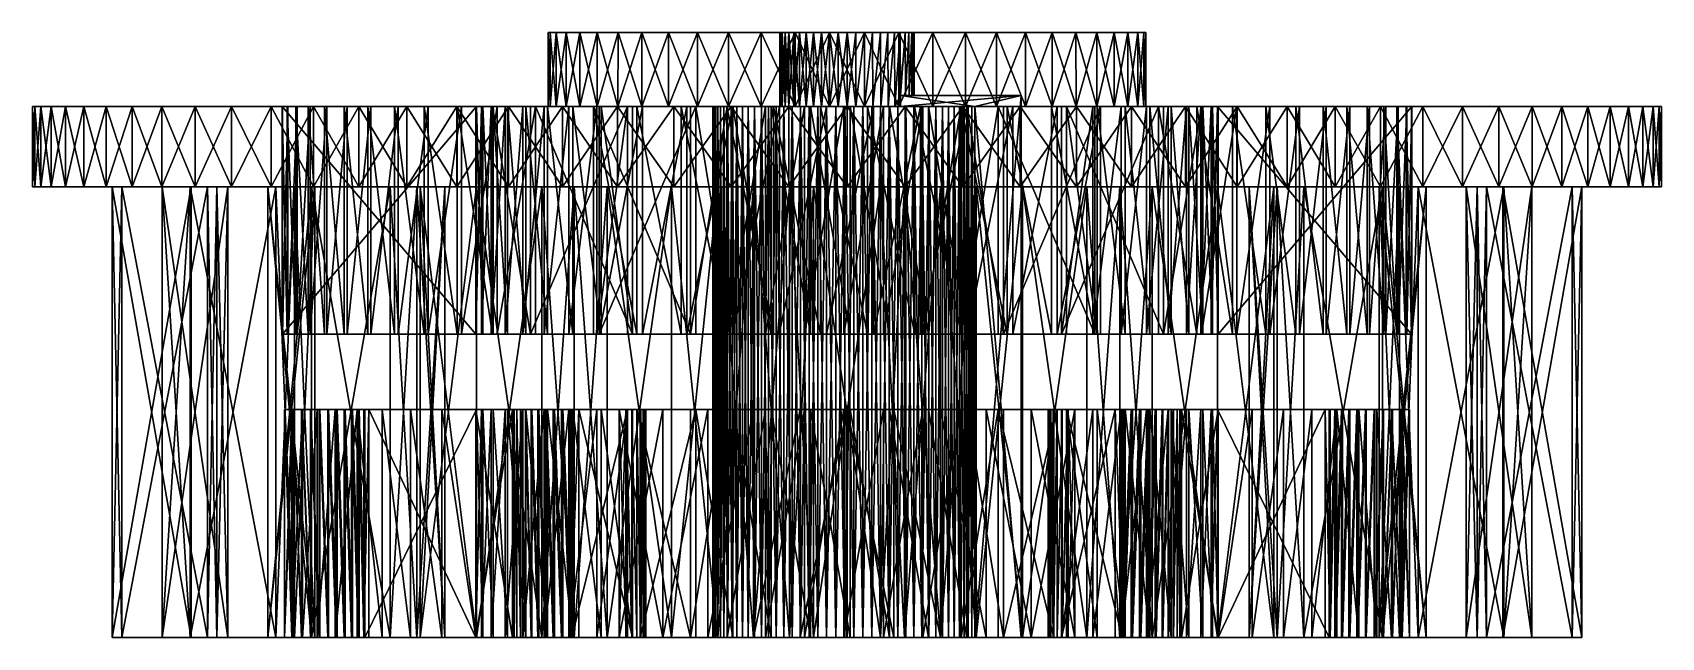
# Model space of a CAD drawing. Extents: x -30.4 to 30.4, y 0 to 22.5.
import ezdxf

# ---------------------------------------------------------------- set-up
doc = ezdxf.new("R2010")
doc.units = 0

msp = doc.modelspace()

# ---------------------------------------------------------------- linework, layer by layer
for points in [[(-11.073983, 22.549999, -1.298125), (-11.074142, 19.799999, -1.297321), (-11.15, 19.799999)], [(-11.15, 22.549999), (-11.15, 19.799999), (-11.074142, 19.799999, 1.297321)], [(-11.073983, 22.549999, -1.298125), (-11.15, 19.799999), (-11.15, 22.549999)], [(-11.15, 22.549999), (-11.074142, 19.799999, 1.297321), (-11.073983, 22.549999, 1.298125)], [(-2.499801, 22.549999), (-11.15, 22.549999), (-11.073983, 22.549999, 1.298125)], [(-2.164709, 22.549999, -1.250301), (-11.073983, 22.549999, -1.298125), (-11.15, 22.549999)], [(-2.309849, 22.549999, -0.956248), (-2.164709, 22.549999, -1.250301), (-11.15, 22.549999)], [(-2.414571, 22.549999, -0.64723), (-2.309849, 22.549999, -0.956248), (-11.15, 22.549999)], [(-2.478635, 22.549999, -0.326102), (-2.414571, 22.549999, -0.64723), (-11.15, 22.549999)], [(-2.499801, 22.549999), (-2.478635, 22.549999, -0.326102), (-11.15, 22.549999)], [(-10.849526, 22.549999, -2.570268), (-10.849434, 19.799999, -2.570609), (-11.074142, 19.799999, -1.297321)], [(-10.849526, 22.549999, -2.570268), (-11.074142, 19.799999, -1.297321), (-11.073983, 22.549999, -1.298125)], [(-11.073983, 22.549999, 1.298125), (-11.074142, 19.799999, 1.297321), (-10.849434, 19.799999, 2.570609)], [(-11.073983, 22.549999, 1.298125), (-10.849434, 19.799999, 2.570609), (-10.849526, 22.549999, 2.570268)], [(-1.98366, 22.549999, 1.521401), (-11.073983, 22.549999, 1.298125), (-10.849526, 22.549999, 2.570268)], [(-2.478635, 22.549999, 0.326102), (-2.499801, 22.549999), (-11.073983, 22.549999, 1.298125)], [(-2.414571, 22.549999, 0.64723), (-2.478635, 22.549999, 0.326102), (-11.073983, 22.549999, 1.298125)], [(-2.309849, 22.549999, 0.956248), (-2.414571, 22.549999, 0.64723), (-11.073983, 22.549999, 1.298125)], [(-2.164709, 22.549999, 1.250301), (-2.309849, 22.549999, 0.956248), (-11.073983, 22.549999, 1.298125)], [(-1.98366, 22.549999, 1.521401), (-2.164709, 22.549999, 1.250301), (-11.073983, 22.549999, 1.298125)], [(-0.328389, 22.549999, -2.478162), (-10.849526, 22.549999, -2.570268), (-11.073983, 22.549999, -1.298125)], [(-0.646681, 22.549999, -2.414894), (-0.328389, 22.549999, -2.478162), (-11.073983, 22.549999, -1.298125)], [(-0.956962, 22.549999, -2.309405), (-0.646681, 22.549999, -2.414894), (-11.073983, 22.549999, -1.298125)], [(-1.249497, 22.549999, -2.165283), (-0.956962, 22.549999, -2.309405), (-11.073983, 22.549999, -1.298125)], [(-1.522224, 22.549999, -1.982966), (-1.249497, 22.549999, -2.165283), (-11.073983, 22.549999, -1.298125)], [(-1.767297, 22.549999, -1.768079), (-1.522224, 22.549999, -1.982966), (-11.073983, 22.549999, -1.298125)], [(-1.98366, 22.549999, -1.521401), (-1.767297, 22.549999, -1.768079), (-11.073983, 22.549999, -1.298125)], [(-2.164709, 22.549999, -1.250301), (-1.98366, 22.549999, -1.521401), (-11.073983, 22.549999, -1.298125)], [(-10.47722, 22.549999, -3.814355), (-10.849434, 19.799999, -2.570609), (-10.849526, 22.549999, -2.570268)], [(-10.849526, 22.549999, 2.570268), (-10.849434, 19.799999, 2.570609), (-10.477572, 19.799999, 3.813524)], [(-10.849526, 22.549999, 2.570268), (-10.477572, 19.799999, 3.813524), (-10.47722, 22.549999, 3.814355)], [(-10.849526, 22.549999, 2.570268), (-10.47722, 22.549999, 3.814355), (10.849526, 22.549999, 2.570268)], [(0, 22.549999, 2.5), (-10.849526, 22.549999, 2.570268), (10.849526, 22.549999, 2.570268)], [(-0.328389, 22.549999, 2.478162), (-10.849526, 22.549999, 2.570268), (0, 22.549999, 2.5)], [(-1.767297, 22.549999, 1.768079), (-1.98366, 22.549999, 1.521401), (-10.849526, 22.549999, 2.570268)], [(-1.522224, 22.549999, 1.982966), (-1.767297, 22.549999, 1.768079), (-10.849526, 22.549999, 2.570268)], [(-1.249497, 22.549999, 2.165283), (-1.522224, 22.549999, 1.982966), (-10.849526, 22.549999, 2.570268)], [(-0.956962, 22.549999, 2.309405), (-1.249497, 22.549999, 2.165283), (-10.849526, 22.549999, 2.570268)], [(-0.646681, 22.549999, 2.414894), (-0.956962, 22.549999, 2.309405), (-10.849526, 22.549999, 2.570268)], [(-0.328389, 22.549999, 2.478162), (-0.646681, 22.549999, 2.414894), (-10.849526, 22.549999, 2.570268)], [(10.47722, 22.549999, -3.814355), (-10.47722, 22.549999, -3.814355), (-10.849526, 22.549999, -2.570268)], [(10.849526, 22.549999, -2.570268), (10.47722, 22.549999, -3.814355), (-10.849526, 22.549999, -2.570268)], [(0, 22.549999, -2.5), (10.849526, 22.549999, -2.570268), (-10.849526, 22.549999, -2.570268)], [(-0.328389, 22.549999, -2.478162), (0, 22.549999, -2.5), (-10.849526, 22.549999, -2.570268)], [(-10.47722, 22.549999, -3.814355), (-10.477572, 19.799999, -3.813524), (-10.849434, 19.799999, -2.570609)], [(-9.963684, 22.549999, -5.004072), (-9.963504, 19.799999, -5.004681), (-10.477572, 19.799999, -3.813524)], [(-9.963684, 22.549999, -5.004072), (-10.477572, 19.799999, -3.813524), (-10.47722, 22.549999, -3.814355)], [(-10.47722, 22.549999, 3.814355), (-10.477572, 19.799999, 3.813524), (-9.963504, 19.799999, 5.004681)], [(-10.47722, 22.549999, 3.814355), (-9.963504, 19.799999, 5.004681), (-9.963684, 22.549999, 5.004072)], [(-10.47722, 22.549999, 3.814355), (10.47722, 22.549999, 3.814355), (10.849526, 22.549999, 2.570268)], [(-10.47722, 22.549999, 3.814355), (-9.963684, 22.549999, 5.004072), (10.47722, 22.549999, 3.814355)], [(9.963684, 22.549999, -5.004072), (-9.963684, 22.549999, -5.004072), (-10.47722, 22.549999, -3.814355)], [(10.47722, 22.549999, -3.814355), (9.963684, 22.549999, -5.004072), (-10.47722, 22.549999, -3.814355)], [(-9.316197, 22.549999, -6.126112), (-9.963504, 19.799999, -5.004681), (-9.963684, 22.549999, -5.004072)], [(-9.963684, 22.549999, 5.004072), (-9.963504, 19.799999, 5.004681), (-9.315932, 19.799999, 6.126307)], [(-9.963684, 22.549999, 5.004072), (-9.315932, 19.799999, 6.126307), (-9.316197, 22.549999, 6.126112)], [(-9.963684, 22.549999, 5.004072), (9.963684, 22.549999, 5.004072), (10.47722, 22.549999, 3.814355)], [(-9.963684, 22.549999, 5.004072), (-9.316197, 22.549999, 6.126112), (9.963684, 22.549999, 5.004072)], [(9.316197, 22.549999, -6.126112), (-9.316197, 22.549999, -6.126112), (-9.963684, 22.549999, -5.004072)], [(9.963684, 22.549999, -5.004072), (9.316197, 22.549999, -6.126112), (-9.963684, 22.549999, -5.004072)], [(-9.316197, 22.549999, -6.126112), (-9.315932, 19.799999, -6.126307), (-9.963504, 19.799999, -5.004681)], [(-8.540559, 22.549999, -7.167853), (-9.315932, 19.799999, -6.126307), (-9.316197, 22.549999, -6.126112)], [(-9.316197, 22.549999, 6.126112), (-9.315932, 19.799999, 6.126307), (-8.541395, 19.799999, 7.167082)], [(-9.316197, 22.549999, 6.126112), (-8.541395, 19.799999, 7.167082), (-8.540559, 22.549999, 7.167853)], [(-9.316197, 22.549999, 6.126112), (9.316197, 22.549999, 6.126112), (9.963684, 22.549999, 5.004072)], [(-9.316197, 22.549999, 6.126112), (-8.540559, 22.549999, 7.167853), (9.316197, 22.549999, 6.126112)], [(8.540559, 22.549999, -7.167853), (-8.540559, 22.549999, -7.167853), (-9.316197, 22.549999, -6.126112)], [(9.316197, 22.549999, -6.126112), (8.540559, 22.549999, -7.167853), (-9.316197, 22.549999, -6.126112)], [(-8.540559, 22.549999, -7.167853), (-8.541395, 19.799999, -7.167082), (-9.315932, 19.799999, -6.126307)], [(-7.651783, 22.549999, -8.109649), (-7.650929, 19.799999, -8.11058), (-8.541395, 19.799999, -7.167082)], [(-7.651783, 22.549999, -8.109649), (-8.541395, 19.799999, -7.167082), (-8.540559, 22.549999, -7.167853)], [(-8.540559, 22.549999, 7.167853), (-8.541395, 19.799999, 7.167082), (-7.650929, 19.799999, 8.11058)], [(-8.540559, 22.549999, 7.167853), (-7.650929, 19.799999, 8.11058), (-7.651783, 22.549999, 8.109649)], [(-8.540559, 22.549999, 7.167853), (8.540559, 22.549999, 7.167853), (9.316197, 22.549999, 6.126112)], [(-8.540559, 22.549999, 7.167853), (-7.651783, 22.549999, 8.109649), (8.540559, 22.549999, 7.167853)], [(7.651783, 22.549999, -8.109649), (-7.651783, 22.549999, -8.109649), (-8.540559, 22.549999, -7.167853)], [(8.540559, 22.549999, -7.167853), (7.651783, 22.549999, -8.109649), (-8.540559, 22.549999, -7.167853)], [(-6.658625, 22.549999, -8.943438), (-7.650929, 19.799999, -8.11058), (-7.651783, 22.549999, -8.109649)], [(-7.651783, 22.549999, 8.109649), (-7.650929, 19.799999, 8.11058), (-6.658792, 19.799999, 8.943082)], [(-7.651783, 22.549999, 8.109649), (-6.658792, 19.799999, 8.943082), (-6.658625, 22.549999, 8.943438)], [(-7.651783, 22.549999, 8.109649), (7.651783, 22.549999, 8.109649), (8.540559, 22.549999, 7.167853)], [(-7.651783, 22.549999, 8.109649), (-6.658625, 22.549999, 8.943438), (7.651783, 22.549999, 8.109649)], [(6.658625, 22.549999, -8.943438), (-6.658625, 22.549999, -8.943438), (-7.651783, 22.549999, -8.109649)], [(7.651783, 22.549999, -8.109649), (6.658625, 22.549999, -8.943438), (-7.651783, 22.549999, -8.109649)], [(-6.658625, 22.549999, -8.943438), (-6.658792, 19.799999, -8.943082), (-7.650929, 19.799999, -8.11058)], [(-5.574125, 22.549999, -9.656411), (-5.575, 19.799999, -9.656183), (-6.658792, 19.799999, -8.943082)], [(-5.574125, 22.549999, -9.656411), (-6.658792, 19.799999, -8.943082), (-6.658625, 22.549999, -8.943438)], [(-6.658625, 22.549999, 8.943438), (-6.658792, 19.799999, 8.943082), (-5.575, 19.799999, 9.656183)], [(-6.658625, 22.549999, 8.943438), (-5.575, 19.799999, 9.656183), (-5.574125, 22.549999, 9.656411)], [(-6.658625, 22.549999, 8.943438), (6.658625, 22.549999, 8.943438), (7.651783, 22.549999, 8.109649)], [(-6.658625, 22.549999, 8.943438), (-5.574125, 22.549999, 9.656411), (6.658625, 22.549999, 8.943438)], [(5.574125, 22.549999, -9.656411), (-5.574125, 22.549999, -9.656411), (-6.658625, 22.549999, -8.943438)], [(6.658625, 22.549999, -8.943438), (5.574125, 22.549999, -9.656411), (-6.658625, 22.549999, -8.943438)], [(-4.417123, 22.549999, -10.23752), (-4.41554, 19.799999, -10.238225), (-5.575, 19.799999, -9.656183)], [(-4.417123, 22.549999, -10.23752), (-5.575, 19.799999, -9.656183), (-5.574125, 22.549999, -9.656411)], [(-5.574125, 22.549999, 9.656411), (-5.575, 19.799999, 9.656183), (-4.41554, 19.799999, 10.238225)], [(-5.574125, 22.549999, 9.656411), (-4.41554, 19.799999, 10.238225), (-4.417123, 22.549999, 10.23752)], [(-5.574125, 22.549999, 9.656411), (5.574125, 22.549999, 9.656411), (6.658625, 22.549999, 8.943438)], [(-5.574125, 22.549999, 9.656411), (-4.417123, 22.549999, 10.23752), (5.574125, 22.549999, 9.656411)], [(4.417123, 22.549999, -10.23752), (-4.417123, 22.549999, -10.23752), (-5.574125, 22.549999, -9.656411)], [(5.574125, 22.549999, -9.656411), (4.417123, 22.549999, -10.23752), (-5.574125, 22.549999, -9.656411)], [(-3.197193, 22.549999, -10.681758), (-4.41554, 19.799999, -10.238225), (-4.417123, 22.549999, -10.23752)], [(-4.417123, 22.549999, 10.23752), (-4.41554, 19.799999, 10.238225), (-3.198504, 19.799999, 10.68119)], [(-4.417123, 22.549999, 10.23752), (-3.198504, 19.799999, 10.68119), (-3.197193, 22.549999, 10.681758)], [(-4.417123, 22.549999, 10.23752), (4.417123, 22.549999, 10.23752), (5.574125, 22.549999, 9.656411)], [(-4.417123, 22.549999, 10.23752), (-3.197193, 22.549999, 10.681758), (4.417123, 22.549999, 10.23752)], [(3.197193, 22.549999, -10.681758), (-3.197193, 22.549999, -10.681758), (-4.417123, 22.549999, -10.23752)], [(4.417123, 22.549999, -10.23752), (3.197193, 22.549999, -10.681758), (-4.417123, 22.549999, -10.23752)], [(-3.197193, 22.549999, -10.681758), (-3.198504, 19.799999, -10.68119), (-4.41554, 19.799999, -10.238225)], [(-1.935808, 22.549999, -10.980371), (-1.936177, 19.799999, -10.980606), (-3.198504, 19.799999, -10.68119)], [(-1.935808, 22.549999, -10.980371), (-3.198504, 19.799999, -10.68119), (-3.197193, 22.549999, -10.681758)], [(-3.197193, 22.549999, 10.681758), (-3.198504, 19.799999, 10.68119), (-1.936177, 19.799999, 10.980606)], [(-3.197193, 22.549999, 10.681758), (-1.936177, 19.799999, 10.980606), (-1.935808, 22.549999, 10.980371)], [(-3.197193, 22.549999, 10.681758), (3.197193, 22.549999, 10.681758), (4.417123, 22.549999, 10.23752)], [(-3.197193, 22.549999, 10.681758), (-1.935808, 22.549999, 10.980371), (3.197193, 22.549999, 10.681758)], [(1.935808, 22.549999, -10.980371), (-1.935808, 22.549999, -10.980371), (-3.197193, 22.549999, -10.681758)], [(3.197193, 22.549999, -10.681758), (1.935808, 22.549999, -10.980371), (-3.197193, 22.549999, -10.681758)], [(-2.478635, 22.549999, 0.326102), (-2.478635, 19.799999, 0.326102), (-2.499801, 19.799999)], [(-2.499801, 22.549999), (-2.499801, 19.799999), (-2.478635, 19.799999, -0.326102)], [(-2.478635, 22.549999, 0.326102), (-2.499801, 19.799999), (-2.499801, 22.549999)], [(-2.499801, 22.549999), (-2.478635, 19.799999, -0.326102), (-2.478635, 22.549999, -0.326102)], [(-2.414571, 22.549999, 0.64723), (-2.414571, 19.799999, 0.64723), (-2.478635, 19.799999, 0.326102)], [(-2.414571, 22.549999, 0.64723), (-2.478635, 19.799999, 0.326102), (-2.478635, 22.549999, 0.326102)], [(-2.478635, 22.549999, -0.326102), (-2.478635, 19.799999, -0.326102), (-2.414571, 19.799999, -0.64723)], [(-2.478635, 22.549999, -0.326102), (-2.414571, 19.799999, -0.64723), (-2.414571, 22.549999, -0.64723)], [(-2.309849, 22.549999, 0.956248), (-2.309849, 19.799999, 0.956248), (-2.414571, 19.799999, 0.64723)], [(-2.309849, 22.549999, 0.956248), (-2.414571, 19.799999, 0.64723), (-2.414571, 22.549999, 0.64723)], [(-2.414571, 22.549999, -0.64723), (-2.414571, 19.799999, -0.64723), (-2.309849, 19.799999, -0.956248)], [(-2.414571, 22.549999, -0.64723), (-2.309849, 19.799999, -0.956248), (-2.309849, 22.549999, -0.956248)], [(-2.164709, 22.549999, 1.250301), (-2.164709, 19.799999, 1.250301), (-2.309849, 19.799999, 0.956248)], [(-2.164709, 22.549999, 1.250301), (-2.309849, 19.799999, 0.956248), (-2.309849, 22.549999, 0.956248)], [(-2.309849, 22.549999, -0.956248), (-2.309849, 19.799999, -0.956248), (-2.164709, 19.799999, -1.250301)], [(-2.309849, 22.549999, -0.956248), (-2.164709, 19.799999, -1.250301), (-2.164709, 22.549999, -1.250301)], [(-1.98366, 22.549999, 1.521401), (-1.98366, 19.799999, 1.521401), (-2.164709, 19.799999, 1.250301)], [(-1.98366, 22.549999, 1.521401), (-2.164709, 19.799999, 1.250301), (-2.164709, 22.549999, 1.250301)], [(-2.164709, 22.549999, -1.250301), (-2.164709, 19.799999, -1.250301), (-1.98366, 19.799999, -1.521401)], [(-2.164709, 22.549999, -1.250301), (-1.98366, 19.799999, -1.521401), (-1.98366, 22.549999, -1.521401)], [(-1.767297, 22.549999, 1.768079), (-1.767297, 19.799999, 1.768079), (-1.98366, 19.799999, 1.521401)], [(-1.767297, 22.549999, 1.768079), (-1.98366, 19.799999, 1.521401), (-1.98366, 22.549999, 1.521401)], [(-1.98366, 22.549999, -1.521401), (-1.98366, 19.799999, -1.521401), (-1.767297, 19.799999, -1.768079)], [(-1.98366, 22.549999, -1.521401), (-1.767297, 19.799999, -1.768079), (-1.767297, 22.549999, -1.768079)], [(-0.649422, 22.549999, -11.13096), (-0.647571, 19.799999, -11.130988), (-1.936177, 19.799999, -10.980606)], [(-0.649422, 22.549999, -11.13096), (-1.936177, 19.799999, -10.980606), (-1.935808, 22.549999, -10.980371)], [(-1.935808, 22.549999, 10.980371), (-1.936177, 19.799999, 10.980606), (-0.647571, 19.799999, 11.130988)], [(-1.935808, 22.549999, 10.980371), (-0.647571, 19.799999, 11.130988), (-0.649422, 22.549999, 11.13096)], [(-1.935808, 22.549999, 10.980371), (1.935808, 22.549999, 10.980371), (3.197193, 22.549999, 10.681758)], [(-1.935808, 22.549999, 10.980371), (-0.649422, 22.549999, 11.13096), (1.935808, 22.549999, 10.980371)], [(0.649422, 22.549999, -11.13096), (-0.649422, 22.549999, -11.13096), (-1.935808, 22.549999, -10.980371)], [(1.935808, 22.549999, -10.980371), (0.649422, 22.549999, -11.13096), (-1.935808, 22.549999, -10.980371)], [(-1.522224, 22.549999, 1.982966), (-1.522224, 19.799999, 1.982966), (-1.767297, 19.799999, 1.768079)], [(-1.522224, 22.549999, 1.982966), (-1.767297, 19.799999, 1.768079), (-1.767297, 22.549999, 1.768079)], [(-1.767297, 22.549999, -1.768079), (-1.767297, 19.799999, -1.768079), (-1.522224, 19.799999, -1.982966)], [(-1.767297, 22.549999, -1.768079), (-1.522224, 19.799999, -1.982966), (-1.522224, 22.549999, -1.982966)], [(-1.249497, 22.549999, 2.165283), (-1.249497, 19.799999, 2.165283), (-1.522224, 19.799999, 1.982966)], [(-1.249497, 22.549999, 2.165283), (-1.522224, 19.799999, 1.982966), (-1.522224, 22.549999, 1.982966)], [(-1.522224, 22.549999, -1.982966), (-1.522224, 19.799999, -1.982966), (-1.249497, 19.799999, -2.165283)], [(-1.522224, 22.549999, -1.982966), (-1.249497, 19.799999, -2.165283), (-1.249497, 22.549999, -2.165283)], [(-0.956962, 22.549999, 2.309405), (-0.956962, 19.799999, 2.309405), (-1.249497, 19.799999, 2.165283)], [(-0.956962, 22.549999, 2.309405), (-1.249497, 19.799999, 2.165283), (-1.249497, 22.549999, 2.165283)], [(-1.249497, 22.549999, -2.165283), (-1.249497, 19.799999, -2.165283), (-0.956962, 19.799999, -2.309405)], [(-1.249497, 22.549999, -2.165283), (-0.956962, 19.799999, -2.309405), (-0.956962, 22.549999, -2.309405)], [(-0.646681, 22.549999, 2.414894), (-0.646681, 19.799999, 2.414894), (-0.956962, 19.799999, 2.309405)], [(-0.646681, 22.549999, 2.414894), (-0.956962, 19.799999, 2.309405), (-0.956962, 22.549999, 2.309405)], [(-0.956962, 22.549999, -2.309405), (-0.956962, 19.799999, -2.309405), (-0.646681, 19.799999, -2.414894)], [(-0.956962, 22.549999, -2.309405), (-0.646681, 19.799999, -2.414894), (-0.646681, 22.549999, -2.414894)], [(0.649422, 22.549999, -11.13096), (-0.647571, 19.799999, -11.130988), (-0.649422, 22.549999, -11.13096)], [(-0.649422, 22.549999, 11.13096), (-0.647571, 19.799999, 11.130988), (0.647571, 19.799999, 11.130988)], [(-0.649422, 22.549999, 11.13096), (0.647571, 19.799999, 11.130988), (0.649422, 22.549999, 11.13096)], [(-0.649422, 22.549999, 11.13096), (0.649422, 22.549999, 11.13096), (1.935808, 22.549999, 10.980371)], [(0.649422, 22.549999, -11.13096), (0.647571, 19.799999, -11.130988), (-0.647571, 19.799999, -11.130988)], [(-0.328389, 22.549999, 2.478162), (-0.328389, 19.799999, 2.478162), (-0.646681, 19.799999, 2.414894)], [(-0.328389, 22.549999, 2.478162), (-0.646681, 19.799999, 2.414894), (-0.646681, 22.549999, 2.414894)], [(-0.646681, 22.549999, -2.414894), (-0.646681, 19.799999, -2.414894), (-0.328389, 19.799999, -2.478162)], [(-0.646681, 22.549999, -2.414894), (-0.328389, 19.799999, -2.478162), (-0.328389, 22.549999, -2.478162)], [(0, 22.549999, 2.5), (0, 19.799999, 2.5), (-0.328389, 19.799999, 2.478162)], [(-0.328389, 22.549999, 2.478162), (0, 22.549999, 2.5), (-0.328389, 19.799999, 2.478162)], [(-0.328389, 22.549999, -2.478162), (-0.328389, 19.799999, -2.478162), (0, 19.799999, -2.5)], [(-0.328389, 22.549999, -2.478162), (0, 19.799999, -2.5), (0, 22.549999, -2.5)], [(0.328389, 22.549999, 2.478162), (0.332053, 19.799999, 2.47771), (0, 19.799999, 2.5)], [(0.328389, 22.549999, 2.478162), (0, 19.799999, 2.5), (0, 22.549999, 2.5)], [(0, 22.549999, -2.5), (0, 19.799999, -2.5), (0.332053, 19.799999, -2.47771)], [(0, 22.549999, -2.5), (0.332053, 19.799999, -2.47771), (0.328389, 22.549999, -2.478162)], [(0.328389, 22.549999, 2.478162), (0, 22.549999, 2.5), (10.849526, 22.549999, 2.570268)], [(0, 22.549999, -2.5), (0.328389, 22.549999, -2.478162), (10.849526, 22.549999, -2.570268)], [(0.646681, 22.549999, 2.414894), (0.332053, 19.799999, 2.47771), (0.328389, 22.549999, 2.478162)], [(0.328389, 22.549999, -2.478162), (0.332053, 19.799999, -2.47771), (0.646681, 22.549999, -2.414894)], [(0.328389, 22.549999, 2.478162), (10.849526, 22.549999, 2.570268), (11.073983, 22.549999, 1.298125)], [(0.646681, 22.549999, 2.414894), (0.328389, 22.549999, 2.478162), (11.073983, 22.549999, 1.298125)], [(0.328389, 22.549999, -2.478162), (0.646681, 22.549999, -2.414894), (10.849526, 22.549999, -2.570268)], [(0.646681, 22.549999, 2.414894), (0.654288, 19.799999, 2.412822), (0.332053, 19.799999, 2.47771)], [(0.646681, 22.549999, -2.414894), (0.332053, 19.799999, -2.47771), (0.654288, 19.799999, -2.412822)], [(0.956962, 22.549999, 2.309405), (0.654288, 19.799999, 2.412822), (0.646681, 22.549999, 2.414894)], [(0.646681, 22.549999, -2.414894), (0.654288, 19.799999, -2.412822), (0.956962, 22.549999, -2.309405)], [(0.956962, 22.549999, 2.309405), (0.646681, 22.549999, 2.414894), (11.073983, 22.549999, 1.298125)], [(0.646681, 22.549999, -2.414894), (0.956962, 22.549999, -2.309405), (10.849526, 22.549999, -2.570268)], [(1.935808, 22.549999, -10.980371), (1.936177, 19.799999, -10.980606), (0.647571, 19.799999, -11.130988)], [(1.935808, 22.549999, -10.980371), (0.647571, 19.799999, -11.130988), (0.649422, 22.549999, -11.13096)], [(0.649422, 22.549999, 11.13096), (0.647571, 19.799999, 11.130988), (1.936177, 19.799999, 10.980606)], [(0.649422, 22.549999, 11.13096), (1.936177, 19.799999, 10.980606), (1.935808, 22.549999, 10.980371)], [(0.956962, 22.549999, 2.309405), (0.968057, 19.799999, 2.304845), (0.654288, 19.799999, 2.412822)], [(0.956962, 22.549999, -2.309405), (0.654288, 19.799999, -2.412822), (0.968057, 19.799999, -2.304845)], [(1.249497, 22.549999, 2.165283), (0.968057, 19.799999, 2.304845), (0.956962, 22.549999, 2.309405)], [(0.956962, 22.549999, -2.309405), (0.968057, 19.799999, -2.304845), (1.249497, 22.549999, -2.165283)], [(1.249497, 22.549999, 2.165283), (0.956962, 22.549999, 2.309405), (11.073983, 22.549999, 1.298125)], [(0.956962, 22.549999, -2.309405), (1.249497, 22.549999, -2.165283), (10.849526, 22.549999, -2.570268)], [(1.249497, 22.549999, 2.165283), (1.263211, 19.799999, 2.157252), (0.968057, 19.799999, 2.304845)], [(1.249497, 22.549999, -2.165283), (0.968057, 19.799999, -2.304845), (1.263211, 19.799999, -2.157252)], [(1.522224, 22.549999, 1.982966), (1.263211, 19.799999, 2.157252), (1.249497, 22.549999, 2.165283)], [(1.249497, 22.549999, -2.165283), (1.263211, 19.799999, -2.157252), (1.522224, 22.549999, -1.982966)], [(1.522224, 22.549999, 1.982966), (1.249497, 22.549999, 2.165283), (11.073983, 22.549999, 1.298125)], [(1.249497, 22.549999, -2.165283), (1.522224, 22.549999, -1.982966), (10.849526, 22.549999, -2.570268)], [(1.522224, 22.549999, 1.982966), (1.537831, 19.799999, 1.971008), (1.263211, 19.799999, 2.157252)], [(1.522224, 22.549999, -1.982966), (1.263211, 19.799999, -2.157252), (1.537831, 19.799999, -1.971008)], [(1.767297, 22.549999, 1.768079), (1.537831, 19.799999, 1.971008), (1.522224, 22.549999, 1.982966)], [(1.522224, 22.549999, -1.982966), (1.537831, 19.799999, -1.971008), (1.767297, 22.549999, -1.768079)], [(1.767297, 22.549999, 1.768079), (1.522224, 22.549999, 1.982966), (11.073983, 22.549999, 1.298125)], [(1.522224, 22.549999, -1.982966), (1.767297, 22.549999, -1.768079), (10.849526, 22.549999, -2.570268)], [(1.767297, 22.549999, 1.768079), (1.783025, 19.799999, 1.752188), (1.537831, 19.799999, 1.971008)], [(1.767297, 22.549999, -1.768079), (1.537831, 19.799999, -1.971008), (1.783025, 19.799999, -1.752188)], [(1.98366, 22.549999, 1.521401), (1.783025, 19.799999, 1.752188), (1.767297, 22.549999, 1.768079)], [(1.767297, 22.549999, -1.768079), (1.783025, 19.799999, -1.752188), (1.98366, 22.549999, -1.521401)], [(1.98366, 22.549999, 1.521401), (1.767297, 22.549999, 1.768079), (11.073983, 22.549999, 1.298125)], [(1.767297, 22.549999, -1.768079), (1.98366, 22.549999, -1.521401), (10.849526, 22.549999, -2.570268)], [(2, 20.200001, 1.5), (1.783025, 19.799999, 1.752188), (1.98366, 22.549999, 1.521401)], [(1.98366, 22.549999, -1.521401), (1.783025, 19.799999, -1.752188), (2, 19.799999, -1.5)], [(3.197193, 22.549999, -10.681758), (1.936177, 19.799999, -10.980606), (1.935808, 22.549999, -10.980371)], [(1.935808, 22.549999, 10.980371), (1.936177, 19.799999, 10.980606), (3.198504, 19.799999, 10.68119)], [(1.935808, 22.549999, 10.980371), (3.198504, 19.799999, 10.68119), (3.197193, 22.549999, 10.681758)], [(3.197193, 22.549999, -10.681758), (3.198504, 19.799999, -10.68119), (1.936177, 19.799999, -10.980606)], [(2, 20.200001, -1.5), (1.98366, 22.549999, -1.521401), (2, 19.799999, -1.5)], [(2.164709, 22.549999, 1.250301), (1.98366, 22.549999, 1.521401), (11.073983, 22.549999, 1.298125)], [(1.98366, 22.549999, -1.521401), (11.073983, 22.549999, -1.298125), (10.849526, 22.549999, -2.570268)], [(1.98366, 22.549999, -1.521401), (2.164709, 22.549999, -1.250301), (11.073983, 22.549999, -1.298125)], [(2, 20.200001, 1.5), (1.98366, 22.549999, 1.521401), (2.164709, 22.549999, 1.250301)], [(2, 20.200001, -1.5), (2.164709, 22.549999, -1.250301), (1.98366, 22.549999, -1.521401)], [(2.176632, 20.200001, 1.229551), (2, 20.200001, 1.5), (2.164709, 22.549999, 1.250301)], [(2, 20.200001, -1.5), (2.176632, 20.200001, -1.229551), (2.164709, 22.549999, -1.250301)], [(2.164709, 22.549999, 1.250301), (11.073983, 22.549999, 1.298125), (11.15, 22.549999)], [(2.309849, 22.549999, 0.956248), (2.164709, 22.549999, 1.250301), (11.15, 22.549999)], [(2.164709, 22.549999, -1.250301), (2.309849, 22.549999, -0.956248), (11.073983, 22.549999, -1.298125)], [(2.176632, 20.200001, 1.229551), (2.164709, 22.549999, 1.250301), (2.309849, 22.549999, 0.956248)], [(2.176632, 20.200001, -1.229551), (2.309849, 22.549999, -0.956248), (2.164709, 22.549999, -1.250301)], [(2.315834, 20.200001, 0.941634), (2.176632, 20.200001, 1.229551), (2.309849, 22.549999, 0.956248)], [(2.176632, 20.200001, -1.229551), (2.315834, 20.200001, -0.941634), (2.309849, 22.549999, -0.956248)], [(2.414571, 22.549999, 0.64723), (2.309849, 22.549999, 0.956248), (11.15, 22.549999)], [(2.309849, 22.549999, -0.956248), (2.414571, 22.549999, -0.64723), (11.073983, 22.549999, -1.298125)], [(2.315834, 20.200001, 0.941634), (2.309849, 22.549999, 0.956248), (2.414571, 22.549999, 0.64723)], [(2.315834, 20.200001, -0.941634), (2.414571, 22.549999, -0.64723), (2.309849, 22.549999, -0.956248)], [(2.417727, 20.200001, 0.635878), (2.315834, 20.200001, 0.941634), (2.414571, 22.549999, 0.64723)], [(2.315834, 20.200001, -0.941634), (2.417727, 20.200001, -0.635878), (2.414571, 22.549999, -0.64723)], [(2.478635, 22.549999, 0.326102), (2.414571, 22.549999, 0.64723), (11.15, 22.549999)], [(2.414571, 22.549999, -0.64723), (2.478635, 22.549999, -0.326102), (11.073983, 22.549999, -1.298125)], [(2.417727, 20.200001, 0.635878), (2.414571, 22.549999, 0.64723), (2.478635, 22.549999, 0.326102)], [(2.417727, 20.200001, -0.635878), (2.478635, 22.549999, -0.326102), (2.414571, 22.549999, -0.64723)], [(2.479199, 20.200001, 0.320959), (2.417727, 20.200001, 0.635878), (2.478635, 22.549999, 0.326102)], [(2.417727, 20.200001, -0.635878), (2.479199, 20.200001, -0.320959), (2.478635, 22.549999, -0.326102)], [(2.499801, 22.549999), (2.478635, 22.549999, 0.326102), (11.15, 22.549999)], [(2.478635, 22.549999, -0.326102), (2.499801, 22.549999), (11.073983, 22.549999, -1.298125)], [(2.479199, 20.200001, 0.320959), (2.478635, 22.549999, 0.326102), (2.499801, 22.549999)], [(2.5, 20.200001), (2.499801, 22.549999), (2.478635, 22.549999, -0.326102)], [(2.479199, 20.200001, -0.320959), (2.5, 20.200001), (2.478635, 22.549999, -0.326102)], [(2.5, 20.200001), (2.479199, 20.200001, 0.320959), (2.499801, 22.549999)], [(2.499801, 22.549999), (11.15, 22.549999), (11.073983, 22.549999, -1.298125)], [(4.417123, 22.549999, -10.23752), (3.198504, 19.799999, -10.68119), (3.197193, 22.549999, -10.681758)], [(3.197193, 22.549999, 10.681758), (3.198504, 19.799999, 10.68119), (4.41554, 19.799999, 10.238225)], [(3.197193, 22.549999, 10.681758), (4.41554, 19.799999, 10.238225), (4.417123, 22.549999, 10.23752)], [(4.417123, 22.549999, -10.23752), (4.41554, 19.799999, -10.238225), (3.198504, 19.799999, -10.68119)], [(5.574125, 22.549999, -9.656411), (5.575, 19.799999, -9.656183), (4.41554, 19.799999, -10.238225)], [(5.574125, 22.549999, -9.656411), (4.41554, 19.799999, -10.238225), (4.417123, 22.549999, -10.23752)], [(4.417123, 22.549999, 10.23752), (4.41554, 19.799999, 10.238225), (5.575, 19.799999, 9.656183)], [(4.417123, 22.549999, 10.23752), (5.575, 19.799999, 9.656183), (5.574125, 22.549999, 9.656411)], [(6.658625, 22.549999, -8.943438), (5.575, 19.799999, -9.656183), (5.574125, 22.549999, -9.656411)], [(5.574125, 22.549999, 9.656411), (5.575, 19.799999, 9.656183), (6.658792, 19.799999, 8.943082)], [(5.574125, 22.549999, 9.656411), (6.658792, 19.799999, 8.943082), (6.658625, 22.549999, 8.943438)], [(6.658625, 22.549999, -8.943438), (6.658792, 19.799999, -8.943082), (5.575, 19.799999, -9.656183)], [(7.651783, 22.549999, -8.109649), (6.658792, 19.799999, -8.943082), (6.658625, 22.549999, -8.943438)], [(6.658625, 22.549999, 8.943438), (6.658792, 19.799999, 8.943082), (7.650929, 19.799999, 8.11058)], [(6.658625, 22.549999, 8.943438), (7.650929, 19.799999, 8.11058), (7.651783, 22.549999, 8.109649)], [(7.651783, 22.549999, -8.109649), (7.650929, 19.799999, -8.11058), (6.658792, 19.799999, -8.943082)], [(8.540559, 22.549999, -7.167853), (8.541395, 19.799999, -7.167082), (7.650929, 19.799999, -8.11058)], [(8.540559, 22.549999, -7.167853), (7.650929, 19.799999, -8.11058), (7.651783, 22.549999, -8.109649)], [(7.651783, 22.549999, 8.109649), (7.650929, 19.799999, 8.11058), (8.541395, 19.799999, 7.167082)], [(7.651783, 22.549999, 8.109649), (8.541395, 19.799999, 7.167082), (8.540559, 22.549999, 7.167853)], [(9.316197, 22.549999, -6.126112), (8.541395, 19.799999, -7.167082), (8.540559, 22.549999, -7.167853)], [(8.540559, 22.549999, 7.167853), (8.541395, 19.799999, 7.167082), (9.315932, 19.799999, 6.126307)], [(8.540559, 22.549999, 7.167853), (9.315932, 19.799999, 6.126307), (9.316197, 22.549999, 6.126112)], [(9.316197, 22.549999, -6.126112), (9.315932, 19.799999, -6.126307), (8.541395, 19.799999, -7.167082)], [(9.963684, 22.549999, -5.004072), (9.963504, 19.799999, -5.004681), (9.315932, 19.799999, -6.126307)], [(9.963684, 22.549999, -5.004072), (9.315932, 19.799999, -6.126307), (9.316197, 22.549999, -6.126112)], [(9.316197, 22.549999, 6.126112), (9.315932, 19.799999, 6.126307), (9.963504, 19.799999, 5.004681)], [(9.316197, 22.549999, 6.126112), (9.963504, 19.799999, 5.004681), (9.963684, 22.549999, 5.004072)], [(10.47722, 22.549999, -3.814355), (10.477572, 19.799999, -3.813524), (9.963504, 19.799999, -5.004681)], [(10.47722, 22.549999, -3.814355), (9.963504, 19.799999, -5.004681), (9.963684, 22.549999, -5.004072)], [(9.963684, 22.549999, 5.004072), (9.963504, 19.799999, 5.004681), (10.477572, 19.799999, 3.813524)], [(9.963684, 22.549999, 5.004072), (10.477572, 19.799999, 3.813524), (10.47722, 22.549999, 3.814355)], [(10.849526, 22.549999, -2.570268), (10.477572, 19.799999, -3.813524), (10.47722, 22.549999, -3.814355)], [(10.47722, 22.549999, 3.814355), (10.477572, 19.799999, 3.813524), (10.849434, 19.799999, 2.570609)], [(10.47722, 22.549999, 3.814355), (10.849434, 19.799999, 2.570609), (10.849526, 22.549999, 2.570268)], [(10.849526, 22.549999, -2.570268), (10.849434, 19.799999, -2.570609), (10.477572, 19.799999, -3.813524)], [(11.073983, 22.549999, -1.298125), (11.074142, 19.799999, -1.297321), (10.849434, 19.799999, -2.570609)], [(11.073983, 22.549999, -1.298125), (10.849434, 19.799999, -2.570609), (10.849526, 22.549999, -2.570268)], [(10.849526, 22.549999, 2.570268), (10.849434, 19.799999, 2.570609), (11.074142, 19.799999, 1.297321)], [(10.849526, 22.549999, 2.570268), (11.074142, 19.799999, 1.297321), (11.073983, 22.549999, 1.298125)], [(11.073983, 22.549999, 1.298125), (11.074142, 19.799999, 1.297321), (11.15, 19.799999)], [(11.073983, 22.549999, 1.298125), (11.15, 19.799999), (11.15, 22.549999)], [(11.073983, 22.549999, -1.298125), (11.15, 22.549999), (11.074142, 19.799999, -1.297321)], [(11.15, 22.549999), (11.15, 19.799999), (11.074142, 19.799999, -1.297321)], [(2, 20.200001, 1.5), (2, 19.799999, 1.5), (1.783025, 19.799999, 1.752188)], [(2, 20.200001, 1.5), (4.769696, 19.799999, 1.5), (2, 19.799999, 1.5)], [(6.5, 20.200001, 1.5), (4.769696, 19.799999, 1.5), (2, 20.200001, 1.5)], [(6.5, 20.200001, -1.5), (2, 19.799999, -1.5), (4.769696, 19.799999, -1.5)], [(6.5, 20.200001, -1.5), (2, 20.200001, -1.5), (2, 19.799999, -1.5)], [(6.5, 20.200001, -1.5), (2, 20.200001, 1.5), (2.176632, 20.200001, 1.229551)], [(6.5, 20.200001, -1.5), (6.5, 20.200001, 1.5), (2, 20.200001, 1.5)], [(6.5, 20.200001, -1.5), (2.176632, 20.200001, -1.229551), (2, 20.200001, -1.5)], [(6.5, 20.200001, -1.5), (2.176632, 20.200001, 1.229551), (2.315834, 20.200001, 0.941634)], [(6.5, 20.200001, -1.5), (2.315834, 20.200001, -0.941634), (2.176632, 20.200001, -1.229551)], [(6.5, 20.200001, -1.5), (2.315834, 20.200001, 0.941634), (2.417727, 20.200001, 0.635878)], [(6.5, 20.200001, -1.5), (2.417727, 20.200001, -0.635878), (2.315834, 20.200001, -0.941634)], [(6.5, 20.200001, -1.5), (2.417727, 20.200001, 0.635878), (2.479199, 20.200001, 0.320959)], [(6.5, 20.200001, -1.5), (2.479199, 20.200001, -0.320959), (2.417727, 20.200001, -0.635878)], [(6.5, 20.200001, -1.5), (2.479199, 20.200001, 0.320959), (2.5, 20.200001)], [(6.5, 20.200001, -1.5), (2.5, 20.200001), (2.479199, 20.200001, -0.320959)], [(6.5, 20.200001, 1.5), (6.5, 0, 1.5), (4.769696, 19.799999, 1.5)], [(6.5, 20.200001, -1.5), (4.769696, 0, -1.5), (6.5, 0, -1.5)], [(6.5, 20.200001, -1.5), (4.769696, 19.799999, -1.5), (4.769696, 0, -1.5)], [(6.5, 20.200001, 1.5), (6.5, 0, -1.5), (6.5, 0, 1.5)], [(6.5, 20.200001, -1.5), (6.5, 0, -1.5), (6.5, 20.200001, 1.5)], [(-30.297037, 19.799999, -2.171643), (-30.297037, 16.799999, -2.171643), (-30.375, 16.799999)], [(-30.375, 19.799999), (-30.375, 16.799999), (-30.297037, 16.799999, 2.171643)], [(-30.297037, 19.799999, -2.171643), (-30.375, 16.799999), (-30.375, 19.799999)], [(-30.375, 19.799999), (-30.297037, 16.799999, 2.171643), (-30.297037, 19.799999, 2.171643)], [(-11.15, 19.799999), (-30.375, 19.799999), (-30.297037, 19.799999, 2.171643)], [(-21.062941, 19.799999, -1.25), (-30.297037, 19.799999, -2.171643), (-30.375, 19.799999)], [(-11.15, 19.799999), (-11.074142, 19.799999, -1.297321), (-30.375, 19.799999)], [(-13.843681, 19.799999, -1.25), (-30.375, 19.799999), (-11.074142, 19.799999, -1.297321)], [(-21.062941, 19.799999, -1.25), (-30.375, 19.799999), (-13.843681, 19.799999, -1.25)], [(-30.065891, 19.799999, -4.322309), (-30.065891, 16.799999, -4.322309), (-30.297037, 16.799999, -2.171643)], [(-30.065891, 19.799999, -4.322309), (-30.297037, 16.799999, -2.171643), (-30.297037, 19.799999, -2.171643)], [(-30.297037, 19.799999, 2.171643), (-30.297037, 16.799999, 2.171643), (-30.065891, 16.799999, 4.322309)], [(-30.297037, 19.799999, 2.171643), (-30.065891, 16.799999, 4.322309), (-30.065891, 19.799999, 4.322309)], [(-20.85198, 19.799999, 3.225079), (-30.297037, 19.799999, 2.171643), (-30.065891, 19.799999, 4.322309)], [(-21.048515, 19.799999, 1.473101), (-11.15, 19.799999), (-30.297037, 19.799999, 2.171643)], [(-20.85198, 19.799999, 3.225079), (-21.048515, 19.799999, 1.473101), (-30.297037, 19.799999, 2.171643)], [(-20.884981, 19.799999, -3.003963), (-30.065891, 19.799999, -4.322309), (-30.297037, 19.799999, -2.171643)], [(-21.062941, 19.799999, -1.25), (-20.884981, 19.799999, -3.003963), (-30.297037, 19.799999, -2.171643)], [(-29.680511, 19.799999, -6.457043), (-29.680511, 16.799999, -6.457043), (-30.065891, 16.799999, -4.322309)], [(-29.680511, 19.799999, -6.457043), (-30.065891, 16.799999, -4.322309), (-30.065891, 19.799999, -4.322309)], [(-30.065891, 19.799999, 4.322309), (-30.065891, 16.799999, 4.322309), (-29.680511, 16.799999, 6.457043)], [(-30.065891, 19.799999, 4.322309), (-29.680511, 16.799999, 6.457043), (-29.680511, 19.799999, 6.457043)], [(-20.511303, 19.799999, 4.948994), (-30.065891, 19.799999, 4.322309), (-29.680511, 19.799999, 6.457043)], [(-20.511303, 19.799999, 4.948994), (-20.85198, 19.799999, 3.225079), (-30.065891, 19.799999, 4.322309)], [(-20.096289, 19.799999, -6.430279), (-29.680511, 19.799999, -6.457043), (-30.065891, 19.799999, -4.322309)], [(-20.56259, 19.799999, -4.73139), (-20.096289, 19.799999, -6.430279), (-30.065891, 19.799999, -4.322309)], [(-20.884981, 19.799999, -3.003963), (-20.56259, 19.799999, -4.73139), (-30.065891, 19.799999, -4.322309)], [(-29.144819, 19.799999, -8.556782), (-29.144819, 16.799999, -8.556782), (-29.680511, 16.799999, -6.457043)], [(-29.144819, 19.799999, -8.556782), (-29.680511, 16.799999, -6.457043), (-29.680511, 19.799999, -6.457043)], [(-29.680511, 19.799999, 6.457043), (-29.680511, 16.799999, 6.457043), (-29.144819, 16.799999, 8.556782)], [(-29.680511, 19.799999, 6.457043), (-29.144819, 16.799999, 8.556782), (-29.144819, 19.799999, 8.556782)], [(-20.027029, 19.799999, 6.642847), (-29.680511, 19.799999, 6.457043), (-29.144819, 19.799999, 8.556782)], [(-20.027029, 19.799999, 6.642847), (-20.511303, 19.799999, 4.948994), (-29.680511, 19.799999, 6.457043)], [(-19.490316, 19.799999, -8.082788), (-29.144819, 19.799999, -8.556782), (-29.680511, 19.799999, -6.457043)], [(-20.096289, 19.799999, -6.430279), (-19.490316, 19.799999, -8.082788), (-29.680511, 19.799999, -6.457043)], [(-28.459396, 19.799999, -10.615549), (-28.459396, 16.799999, -10.615549), (-29.144819, 16.799999, -8.556782)], [(-28.459396, 19.799999, -10.615549), (-29.144819, 16.799999, -8.556782), (-29.144819, 19.799999, -8.556782)], [(-29.144819, 19.799999, 8.556782), (-29.144819, 16.799999, 8.556782), (-28.459396, 16.799999, 10.615549)], [(-29.144819, 19.799999, 8.556782), (-28.459396, 16.799999, 10.615549), (-28.459396, 19.799999, 10.615549)], [(-18.645586, 19.799999, 9.876738), (-29.144819, 19.799999, 8.556782), (-28.459396, 19.799999, 10.615549)], [(-19.403584, 19.799999, 8.288843), (-20.027029, 19.799999, 6.642847), (-29.144819, 19.799999, 8.556782)], [(-18.645586, 19.799999, 9.876738), (-19.403584, 19.799999, 8.288843), (-29.144819, 19.799999, 8.556782)], [(-18.749187, 19.799999, -9.678625), (-28.459396, 19.799999, -10.615549), (-29.144819, 19.799999, -8.556782)], [(-19.490316, 19.799999, -8.082788), (-18.749187, 19.799999, -9.678625), (-29.144819, 19.799999, -8.556782)], [(-27.630482, 19.799999, -12.617203), (-27.630482, 16.799999, -12.617203), (-28.459396, 16.799999, -10.615549)], [(-27.630482, 19.799999, -12.617203), (-28.459396, 16.799999, -10.615549), (-28.459396, 19.799999, -10.615549)], [(-28.459396, 19.799999, 10.615549), (-28.459396, 16.799999, 10.615549), (-27.630482, 16.799999, 12.617203)], [(-28.459396, 19.799999, 10.615549), (-27.630482, 16.799999, 12.617203), (-27.630482, 19.799999, 12.617203)], [(-17.756529, 19.799999, 11.397961), (-28.459396, 19.799999, 10.615549), (-27.630482, 19.799999, 12.617203)], [(-17.756529, 19.799999, 11.397961), (-18.645586, 19.799999, 9.876738), (-28.459396, 19.799999, 10.615549)], [(-17.876299, 19.799999, -11.209183), (-27.630482, 19.799999, -12.617203), (-28.459396, 19.799999, -10.615549)], [(-18.749187, 19.799999, -9.678625), (-17.876299, 19.799999, -11.209183), (-28.459396, 19.799999, -10.615549)], [(-26.65888, 19.799999, -14.557903), (-26.65888, 16.799999, -14.557903), (-27.630482, 16.799999, -12.617203)], [(-26.65888, 19.799999, -14.557903), (-27.630482, 16.799999, -12.617203), (-27.630482, 19.799999, -12.617203)], [(-27.630482, 19.799999, 12.617203), (-27.630482, 16.799999, 12.617203), (-26.65888, 16.799999, 14.557903)], [(-27.630482, 19.799999, 12.617203), (-26.65888, 16.799999, 14.557903), (-26.65888, 19.799999, 14.557903)], [(-16.745058, 19.799999, 12.837716), (-27.630482, 19.799999, 12.617203), (-26.65888, 19.799999, 14.557903)], [(-16.745058, 19.799999, 12.837716), (-17.756529, 19.799999, 11.397961), (-27.630482, 19.799999, 12.617203)], [(-15.766389, 19.799999, -14.022493), (-26.65888, 19.799999, -14.557903), (-27.630482, 19.799999, -12.617203)], [(-16.88014, 19.799999, -12.659575), (-15.766389, 19.799999, -14.022493), (-27.630482, 19.799999, -12.617203)], [(-17.876299, 19.799999, -11.209183), (-16.88014, 19.799999, -12.659575), (-27.630482, 19.799999, -12.617203)], [(-25.553663, 19.799999, -16.420889), (-25.553663, 16.799999, -16.420889), (-26.65888, 16.799999, -14.557903)], [(-25.553663, 19.799999, -16.420889), (-26.65888, 16.799999, -14.557903), (-26.65888, 19.799999, -14.557903)], [(-26.65888, 19.799999, 14.557903), (-26.65888, 16.799999, 14.557903), (-25.553663, 16.799999, 16.420889)], [(-26.65888, 19.799999, 14.557903), (-25.553663, 16.799999, 16.420889), (-25.553663, 19.799999, 16.420889)], [(-14.378798, 19.799999, 15.44203), (-26.65888, 19.799999, 14.557903), (-25.553663, 19.799999, 16.420889)], [(-15.61693, 19.799999, 14.188758), (-16.745058, 19.799999, 12.837716), (-26.65888, 19.799999, 14.557903)], [(-14.378798, 19.799999, 15.44203), (-15.61693, 19.799999, 14.188758), (-26.65888, 19.799999, 14.557903)], [(-14.541606, 19.799999, -15.288814), (-25.553663, 19.799999, -16.420889), (-26.65888, 19.799999, -14.557903)], [(-15.766389, 19.799999, -14.022493), (-14.541606, 19.799999, -15.288814), (-26.65888, 19.799999, -14.557903)], [(-24.315643, 19.799999, -18.203836), (-24.315643, 16.799999, -18.203836), (-25.553663, 16.799999, -16.420889)], [(-24.315643, 19.799999, -18.203836), (-25.553663, 16.799999, -16.420889), (-25.553663, 19.799999, -16.420889)], [(-25.553663, 19.799999, 16.420889), (-25.553663, 16.799999, 16.420889), (-24.315643, 16.799999, 18.203836)], [(-25.553663, 19.799999, 16.420889), (-24.315643, 16.799999, 18.203836), (-24.315643, 19.799999, 18.203836)], [(-13.043999, 19.799999, 16.584944), (-25.553663, 19.799999, 16.420889), (-24.315643, 19.799999, 18.203836)], [(-13.043999, 19.799999, 16.584944), (-14.378798, 19.799999, 15.44203), (-25.553663, 19.799999, 16.420889)], [(-11.8, 19.799999, -17.491999), (-24.315643, 19.799999, -18.203836), (-25.553663, 19.799999, -16.420889)], [(-13.218991, 19.799999, -16.445805), (-11.8, 19.799999, -17.491999), (-25.553663, 19.799999, -16.420889)], [(-14.541606, 19.799999, -15.288814), (-13.218991, 19.799999, -16.445805), (-25.553663, 19.799999, -16.420889)], [(-22.956612, 19.799999, -19.890381), (-22.956612, 16.799999, -19.890381), (-24.315643, 16.799999, -18.203836)], [(-22.956612, 19.799999, -19.890381), (-24.315643, 16.799999, -18.203836), (-24.315643, 19.799999, -18.203836)], [(-24.315643, 19.799999, 18.203836), (-24.315643, 16.799999, 18.203836), (-22.956612, 16.799999, 19.890381)], [(-24.315643, 19.799999, 18.203836), (-22.956612, 16.799999, 19.890381), (-22.956612, 19.799999, 19.890381)], [(-9.248515, 19.799999, 18.965099), (-24.315643, 19.799999, 18.203836), (-22.956612, 19.799999, 19.890381)], [(-11.614002, 19.799999, 17.616043), (-13.043999, 19.799999, 16.584944), (-24.315643, 19.799999, 18.203836)], [(-9.248515, 19.799999, 18.965099), (-11.614002, 19.799999, 17.616043), (-24.315643, 19.799999, 18.203836)], [(-7.840983, 19.799999, -19.588905), (-22.956612, 19.799999, -19.890381), (-24.315643, 19.799999, -18.203836)], [(-9.448939, 19.799999, -18.866043), (-7.840983, 19.799999, -19.588905), (-24.315643, 19.799999, -18.203836)], [(-11.8, 19.799999, -17.491999), (-9.448939, 19.799999, -18.866043), (-24.315643, 19.799999, -18.203836)], [(-21.477413, 19.799999, -21.479126), (-21.477413, 16.799999, -21.479126), (-22.956612, 16.799999, -19.890381)], [(-21.477413, 19.799999, -21.479126), (-22.956612, 16.799999, -19.890381), (-22.956612, 19.799999, -19.890381)], [(-22.956612, 19.799999, 19.890381), (-22.956612, 16.799999, 19.890381), (-21.477413, 16.799999, 21.479126)], [(-22.956612, 19.799999, 19.890381), (-21.477413, 16.799999, 21.479126), (-21.477413, 19.799999, 21.479126)], [(-5.969698, 19.799999, 20.237806), (-22.956612, 19.799999, 19.890381), (-21.477413, 19.799999, 21.479126)], [(-7.63299, 19.799999, 19.670885), (-9.248515, 19.799999, 18.965099), (-22.956612, 19.799999, 19.890381)], [(-5.969698, 19.799999, 20.237806), (-7.63299, 19.799999, 19.670885), (-22.956612, 19.799999, 19.890381)], [(-0.992659, 19.799999, -21.076586), (-21.477413, 19.799999, -21.479126), (-22.956612, 19.799999, -19.890381)], [(-2.745259, 19.799999, -20.920504), (-0.992659, 19.799999, -21.076586), (-22.956612, 19.799999, -19.890381)], [(-4.47936, 19.799999, -20.619036), (-2.745259, 19.799999, -20.920504), (-22.956612, 19.799999, -19.890381)], [(-6.183791, 19.799999, -20.17342), (-4.47936, 19.799999, -20.619036), (-22.956612, 19.799999, -19.890381)], [(-7.840983, 19.799999, -19.588905), (-6.183791, 19.799999, -20.17342), (-22.956612, 19.799999, -19.890381)], [(-19.892174, 19.799999, -22.955013), (-19.892174, 16.799999, -22.955013), (-21.477413, 16.799999, -21.479126)], [(-19.892174, 19.799999, -22.955013), (-21.477413, 16.799999, -21.479126), (-21.477413, 19.799999, -21.479126)], [(-21.477413, 19.799999, 21.479126), (-21.477413, 16.799999, 21.479126), (-19.892174, 16.799999, 22.955013)], [(-21.477413, 19.799999, 21.479126), (-19.892174, 16.799999, 22.955013), (-19.892174, 19.799999, 22.955013)], [(-21.477413, 19.799999, 21.479126), (-19.892174, 19.799999, 22.955013), (21.477413, 19.799999, 21.479126)], [(0.992659, 19.799999, 21.076586), (-21.477413, 19.799999, 21.479126), (21.477413, 19.799999, 21.479126)], [(-4.260641, 19.799999, 20.66534), (-5.969698, 19.799999, 20.237806), (-21.477413, 19.799999, 21.479126)], [(-2.523443, 19.799999, 20.948418), (-4.260641, 19.799999, 20.66534), (-21.477413, 19.799999, 21.479126)], [(-0.769288, 19.799999, 21.08592), (-2.523443, 19.799999, 20.948418), (-21.477413, 19.799999, 21.479126)], [(0.992659, 19.799999, 21.076586), (-0.769288, 19.799999, 21.08592), (-21.477413, 19.799999, 21.479126)], [(19.892174, 19.799999, -22.955013), (-19.892174, 19.799999, -22.955013), (-21.477413, 19.799999, -21.479126)], [(21.477413, 19.799999, -21.479126), (19.892174, 19.799999, -22.955013), (-21.477413, 19.799999, -21.479126)], [(-0.992659, 19.799999, -21.076586), (21.477413, 19.799999, -21.479126), (-21.477413, 19.799999, -21.479126)], [(-13.843681, 11.3, -1.25), (-21.062941, 19.799999, -1.25), (-13.843681, 19.799999, -1.25)], [(-20.884546, 11.3, -3.005953), (-20.884981, 19.799999, -3.003963), (-21.062941, 19.799999, -1.25)], [(-21.062941, 11.3, -1.25), (-21.062941, 19.799999, -1.25), (-13.843681, 11.3, -1.25)], [(-20.884546, 11.3, -3.005953), (-21.062941, 19.799999, -1.25), (-21.062941, 11.3, -1.25)], [(-21.048515, 19.799999, 1.473101), (-11.074142, 19.799999, 1.297321), (-11.15, 19.799999)], [(-21.048515, 19.799999, 1.473101), (-13.821721, 19.799999, 1.473101), (-11.074142, 19.799999, 1.297321)], [(-21.048515, 11.3, 1.473101), (-13.821721, 19.799999, 1.473101), (-21.048515, 19.799999, 1.473101)], [(-13.821721, 11.3, 1.473101), (-13.821721, 19.799999, 1.473101), (-21.048515, 11.3, 1.473101)], [(-21.048515, 11.3, 1.473101), (-21.048515, 19.799999, 1.473101), (-20.85198, 19.799999, 3.225079)], [(-21.048515, 11.3, 1.473101), (-20.85198, 19.799999, 3.225079), (-20.851524, 11.3, 3.227065)], [(-20.562681, 11.3, -4.731271), (-20.56259, 19.799999, -4.73139), (-20.884981, 19.799999, -3.003963)], [(-20.562681, 11.3, -4.731271), (-20.884981, 19.799999, -3.003963), (-20.884546, 11.3, -3.005953)], [(-20.851524, 11.3, 3.227065), (-20.85198, 19.799999, 3.225079), (-20.511303, 19.799999, 4.948994)], [(-20.851524, 11.3, 3.227065), (-20.511303, 19.799999, 4.948994), (-20.511396, 11.3, 4.948876)], [(-20.096004, 11.3, -6.430461), (-20.56259, 19.799999, -4.73139), (-20.562681, 11.3, -4.731271)], [(-20.096004, 11.3, -6.430461), (-20.096289, 19.799999, -6.430279), (-20.56259, 19.799999, -4.73139)], [(-20.511396, 11.3, 4.948876), (-20.511303, 19.799999, 4.948994), (-20.027029, 19.799999, 6.642847)], [(-20.511396, 11.3, 4.948876), (-20.027029, 19.799999, 6.642847), (-20.026743, 11.3, 6.643026)], [(-19.490887, 11.3, -8.081538), (-19.490316, 19.799999, -8.082788), (-20.096289, 19.799999, -6.430279)], [(-19.490887, 11.3, -8.081538), (-20.096289, 19.799999, -6.430279), (-20.096004, 11.3, -6.430461)], [(-20.026743, 11.3, 6.643026), (-20.027029, 19.799999, 6.642847), (-19.403584, 19.799999, 8.288843)], [(-20.026743, 11.3, 6.643026), (-19.403584, 19.799999, 8.288843), (-19.404165, 11.3, 8.2876)], [(-18.202002, 19.799999, -24.317101), (-18.202002, 16.799999, -24.317101), (-19.892174, 16.799999, -22.955013)], [(-18.202002, 19.799999, -24.317101), (-19.892174, 16.799999, -22.955013), (-19.892174, 19.799999, -22.955013)], [(-19.892174, 19.799999, 22.955013), (-19.892174, 16.799999, 22.955013), (-18.202002, 16.799999, 24.317101)], [(-19.892174, 19.799999, 22.955013), (-18.202002, 16.799999, 24.317101), (-18.202002, 19.799999, 24.317101)], [(-19.892174, 19.799999, 22.955013), (19.892174, 19.799999, 22.955013), (21.477413, 19.799999, 21.479126)], [(-19.892174, 19.799999, 22.955013), (-18.202002, 19.799999, 24.317101), (19.892174, 19.799999, 22.955013)], [(18.202002, 19.799999, -24.317101), (-18.202002, 19.799999, -24.317101), (-19.892174, 19.799999, -22.955013)], [(19.892174, 19.799999, -22.955013), (18.202002, 19.799999, -24.317101), (-19.892174, 19.799999, -22.955013)], [(-18.748217, 11.3, -9.680249), (-19.490316, 19.799999, -8.082788), (-19.490887, 11.3, -8.081538)], [(-18.748217, 11.3, -9.680249), (-18.749187, 19.799999, -9.678625), (-19.490316, 19.799999, -8.082788)], [(-19.404165, 11.3, 8.2876), (-19.403584, 19.799999, 8.288843), (-18.645586, 19.799999, 9.876738)], [(-19.404165, 11.3, 8.2876), (-18.645586, 19.799999, 9.876738), (-18.644598, 11.3, 9.878351)], [(-17.877201, 11.3, -11.20752), (-17.876299, 19.799999, -11.209183), (-18.749187, 19.799999, -9.678625)], [(-17.877201, 11.3, -11.20752), (-18.749187, 19.799999, -9.678625), (-18.748217, 11.3, -9.680249)], [(-18.644598, 11.3, 9.878351), (-18.645586, 19.799999, 9.876738), (-17.756529, 19.799999, 11.397961)], [(-18.644598, 11.3, 9.878351), (-17.756529, 19.799999, 11.397961), (-17.75745, 11.3, 11.396307)], [(-16.422722, 19.799999, -25.552368), (-16.422722, 16.799999, -25.552368), (-18.202002, 16.799999, -24.317101)], [(-16.422722, 19.799999, -25.552368), (-18.202002, 16.799999, -24.317101), (-18.202002, 19.799999, -24.317101)], [(-18.202002, 19.799999, 24.317101), (-18.202002, 16.799999, 24.317101), (-16.422722, 16.799999, 25.552368)], [(-18.202002, 19.799999, 24.317101), (-16.422722, 16.799999, 25.552368), (-16.422722, 19.799999, 25.552368)], [(-18.202002, 19.799999, 24.317101), (18.202002, 19.799999, 24.317101), (19.892174, 19.799999, 22.955013)], [(-18.202002, 19.799999, 24.317101), (-16.422722, 19.799999, 25.552368), (18.202002, 19.799999, 24.317101)], [(16.422722, 19.799999, -25.552368), (-16.422722, 19.799999, -25.552368), (-18.202002, 19.799999, -24.317101)], [(18.202002, 19.799999, -24.317101), (16.422722, 19.799999, -25.552368), (-18.202002, 19.799999, -24.317101)], [(-16.879354, 11.3, -12.660701), (-17.876299, 19.799999, -11.209183), (-17.877201, 11.3, -11.20752)], [(-16.879354, 11.3, -12.660701), (-16.88014, 19.799999, -12.659575), (-17.876299, 19.799999, -11.209183)], [(-17.75745, 11.3, 11.396307), (-17.756529, 19.799999, 11.397961), (-16.745058, 19.799999, 12.837716)], [(-17.75745, 11.3, 11.396307), (-16.745058, 19.799999, 12.837716), (-16.744261, 11.3, 12.838835)], [(-15.7664, 11.3, -14.022155), (-15.766389, 19.799999, -14.022493), (-16.88014, 19.799999, -12.659575)], [(-15.7664, 11.3, -14.022155), (-16.88014, 19.799999, -12.659575), (-16.879354, 11.3, -12.660701)], [(-16.744261, 11.3, 12.838835), (-16.745058, 19.799999, 12.837716), (-15.61693, 19.799999, 14.188758)], [(-16.744261, 11.3, 12.838835), (-15.61693, 19.799999, 14.188758), (-15.616945, 11.3, 14.188419)], [(-14.556121, 19.799999, -26.660002), (-14.556121, 16.799999, -26.660002), (-16.422722, 16.799999, -25.552368)], [(-14.556121, 19.799999, -26.660002), (-16.422722, 16.799999, -25.552368), (-16.422722, 19.799999, -25.552368)], [(-16.422722, 19.799999, 25.552368), (-16.422722, 16.799999, 25.552368), (-14.556121, 16.799999, 26.660002)], [(-16.422722, 19.799999, 25.552368), (-14.556121, 16.799999, 26.660002), (-14.556121, 19.799999, 26.660002)], [(-16.422722, 19.799999, 25.552368), (16.422722, 19.799999, 25.552368), (18.202002, 19.799999, 24.317101)], [(-16.422722, 19.799999, 25.552368), (-14.556121, 19.799999, 26.660002), (16.422722, 19.799999, 25.552368)], [(14.556121, 19.799999, -26.660002), (-14.556121, 19.799999, -26.660002), (-16.422722, 19.799999, -25.552368)], [(16.422722, 19.799999, -25.552368), (14.556121, 19.799999, -26.660002), (-16.422722, 19.799999, -25.552368)], [(-14.541551, 11.3, -15.288952), (-15.766389, 19.799999, -14.022493), (-15.7664, 11.3, -14.022155)], [(-14.541551, 11.3, -15.288952), (-14.541606, 19.799999, -15.288814), (-15.766389, 19.799999, -14.022493)], [(-15.616945, 11.3, 14.188419), (-15.61693, 19.799999, 14.188758), (-14.378798, 19.799999, 15.44203)], [(-15.616945, 11.3, 14.188419), (-14.378798, 19.799999, 15.44203), (-14.378741, 11.3, 15.442168)], [(-12.618885, 19.799999, -27.629539), (-12.618885, 16.799999, -27.629539), (-14.556121, 16.799999, -26.660002)], [(-12.618885, 19.799999, -27.629539), (-14.556121, 16.799999, -26.660002), (-14.556121, 19.799999, -26.660002)], [(-14.556121, 19.799999, 26.660002), (-14.556121, 16.799999, 26.660002), (-12.618885, 16.799999, 27.629539)], [(-14.556121, 19.799999, 26.660002), (-12.618885, 16.799999, 27.629539), (-12.618885, 19.799999, 27.629539)], [(-14.556121, 19.799999, 26.660002), (14.556121, 19.799999, 26.660002), (16.422722, 19.799999, 25.552368)], [(-14.556121, 19.799999, 26.660002), (-12.618885, 19.799999, 27.629539), (14.556121, 19.799999, 26.660002)], [(12.618885, 19.799999, -27.629539), (-12.618885, 19.799999, -27.629539), (-14.556121, 19.799999, -26.660002)], [(14.556121, 19.799999, -26.660002), (12.618885, 19.799999, -27.629539), (-14.556121, 19.799999, -26.660002)], [(-13.220483, 11.3, -16.444418), (-13.218991, 19.799999, -16.445805), (-14.541606, 19.799999, -15.288814)], [(-13.220483, 11.3, -16.444418), (-14.541606, 19.799999, -15.288814), (-14.541551, 11.3, -15.288952)], [(-14.378741, 11.3, 15.442168), (-14.378798, 19.799999, 15.44203), (-13.043999, 19.799999, 16.584944)], [(-14.378741, 11.3, 15.442168), (-13.043999, 19.799999, 16.584944), (-13.045505, 11.3, 16.583572)], [(-13.843681, 19.799999, -1.25), (-11.074142, 19.799999, -1.297321), (-10.849434, 19.799999, -2.570609)], [(-13.63238, 19.799999, -2.714238), (-13.843681, 19.799999, -1.25), (-10.849434, 19.799999, -2.570609)], [(-13.843681, 11.3, -1.25), (-13.843681, 19.799999, -1.25), (-13.63238, 19.799999, -2.714238)], [(-13.631833, 11.3, -2.716295), (-13.843681, 11.3, -1.25), (-13.63238, 19.799999, -2.714238)], [(-13.821721, 19.799999, 1.473101), (-10.849434, 19.799999, 2.570609), (-11.074142, 19.799999, 1.297321)], [(-13.821721, 19.799999, 1.473101), (-13.586833, 19.799999, 2.933741), (-10.849434, 19.799999, 2.570609)], [(-13.586253, 11.3, 2.935788), (-13.586833, 19.799999, 2.933741), (-13.821721, 19.799999, 1.473101)], [(-13.586253, 11.3, 2.935788), (-13.821721, 19.799999, 1.473101), (-13.821721, 11.3, 1.473101)], [(-13.63238, 19.799999, -2.714238), (-10.849434, 19.799999, -2.570609), (-10.477572, 19.799999, -3.813524)], [(-13.26753, 19.799999, -4.144754), (-13.63238, 19.799999, -2.714238), (-10.477572, 19.799999, -3.813524)], [(-13.631833, 11.3, -2.716295), (-13.63238, 19.799999, -2.714238), (-13.26753, 19.799999, -4.144754)], [(-13.631833, 11.3, -2.716295), (-13.26753, 19.799999, -4.144754), (-13.267829, 11.3, -4.143723)], [(-13.586833, 19.799999, 2.933741), (-10.477572, 19.799999, 3.813524), (-10.849434, 19.799999, 2.570609)], [(-13.586833, 19.799999, 2.933741), (-13.19896, 19.799999, 4.358186), (-10.477572, 19.799999, 3.813524)], [(-13.199276, 11.3, 4.357161), (-13.19896, 19.799999, 4.358186), (-13.586833, 19.799999, 2.933741)], [(-13.199276, 11.3, 4.357161), (-13.586833, 19.799999, 2.933741), (-13.586253, 11.3, 2.935788)], [(-13.267829, 11.3, -4.143723), (-13.26753, 19.799999, -4.144754), (-12.752789, 19.799999, -5.529405)], [(-13.267829, 11.3, -4.143723), (-12.752789, 19.799999, -5.529405), (-12.75219, 11.3, -5.530843)], [(-13.26753, 19.799999, -4.144754), (-10.477572, 19.799999, -3.813524), (-9.963504, 19.799999, -5.004681)], [(-12.752789, 19.799999, -5.529405), (-13.26753, 19.799999, -4.144754), (-9.963504, 19.799999, -5.004681)], [(-11.8, 11.3, -17.491999), (-13.218991, 19.799999, -16.445805), (-13.220483, 11.3, -16.444418)], [(-11.8, 11.3, -17.491999), (-11.8, 19.799999, -17.491999), (-13.218991, 19.799999, -16.445805)], [(-12.661332, 11.3, 5.735784), (-13.19896, 19.799999, 4.358186), (-13.199276, 11.3, 4.357161)], [(-13.19896, 19.799999, 4.358186), (-9.963504, 19.799999, 5.004681), (-10.477572, 19.799999, 3.813524)], [(-13.19896, 19.799999, 4.358186), (-12.661955, 19.799999, 5.734355), (-9.963504, 19.799999, 5.004681)], [(-12.661332, 11.3, 5.735784), (-12.661955, 19.799999, 5.734355), (-13.19896, 19.799999, 4.358186)], [(-13.045505, 11.3, 16.583572), (-13.043999, 19.799999, 16.584944), (-11.614002, 19.799999, 17.616043)], [(-13.045505, 11.3, 16.583572), (-11.614002, 19.799999, 17.616043), (-11.614002, 11.3, 17.616043)], [(-12.752789, 19.799999, -5.529405), (-9.963504, 19.799999, -5.004681), (-9.315932, 19.799999, -6.126307)], [(-12.093407, 19.799999, -6.852702), (-12.752789, 19.799999, -5.529405), (-9.315932, 19.799999, -6.126307)], [(-12.75219, 11.3, -5.530843), (-12.752789, 19.799999, -5.529405), (-12.093407, 19.799999, -6.852702)], [(-12.75219, 11.3, -5.530843), (-12.093407, 19.799999, -6.852702), (-12.093169, 11.3, -6.852567)], [(-12.661955, 19.799999, 5.734355), (-9.315932, 19.799999, 6.126307), (-9.963504, 19.799999, 5.004681)], [(-12.661955, 19.799999, 5.734355), (-11.981317, 19.799999, 7.046846), (-9.315932, 19.799999, 6.126307)], [(-11.981082, 11.3, 7.046708), (-11.981317, 19.799999, 7.046846), (-12.661955, 19.799999, 5.734355)], [(-11.981082, 11.3, 7.046708), (-12.661955, 19.799999, 5.734355), (-12.661332, 11.3, 5.735784)], [(-10.614019, 19.799999, -28.460161), (-10.614019, 16.799999, -28.460161), (-12.618885, 16.799999, -27.629539)], [(-10.614019, 19.799999, -28.460161), (-12.618885, 16.799999, -27.629539), (-12.618885, 19.799999, -27.629539)], [(-12.618885, 19.799999, 27.629539), (-12.618885, 16.799999, 27.629539), (-10.614019, 16.799999, 28.460161)], [(-12.618885, 19.799999, 27.629539), (-10.614019, 16.799999, 28.460161), (-10.614019, 19.799999, 28.460161)], [(-12.618885, 19.799999, 27.629539), (12.618885, 19.799999, 27.629539), (14.556121, 19.799999, 26.660002)], [(-12.618885, 19.799999, 27.629539), (-10.614019, 19.799999, 28.460161), (12.618885, 19.799999, 27.629539)], [(10.614019, 19.799999, -28.460161), (-10.614019, 19.799999, -28.460161), (-12.618885, 19.799999, -27.629539)], [(12.618885, 19.799999, -27.629539), (10.614019, 19.799999, -28.460161), (-12.618885, 19.799999, -27.629539)], [(-12.093407, 19.799999, -6.852702), (-9.315932, 19.799999, -6.126307), (-8.541395, 19.799999, -7.167082)], [(-11.297075, 19.799999, -8.098397), (-12.093407, 19.799999, -6.852702), (-8.541395, 19.799999, -7.167082)], [(-12.093169, 11.3, -6.852567), (-12.093407, 19.799999, -6.852702), (-11.297075, 19.799999, -8.098397)], [(-12.093169, 11.3, -6.852567), (-11.297075, 19.799999, -8.098397), (-11.298, 11.3, -8.097144)], [(-11.981317, 19.799999, 7.046846), (-8.541395, 19.799999, 7.167082), (-9.315932, 19.799999, 6.126307)], [(-11.981317, 19.799999, 7.046846), (-11.165, 19.799999, 8.279537), (-8.541395, 19.799999, 7.167082)], [(-11.165945, 11.3, 8.278298), (-11.165, 19.799999, 8.279537), (-11.981317, 19.799999, 7.046846)], [(-11.165945, 11.3, 8.278298), (-11.981317, 19.799999, 7.046846), (-11.981082, 11.3, 7.046708)], [(-11.8, 19.799999, -17.491999), (-5.839309, 19.799999, -12.613979), (-9.448939, 19.799999, -18.866043)], [(-11.8, 19.799999, -17.491999), (-8.186604, 19.799999, -11.233411), (-5.839309, 19.799999, -12.613979)], [(-11.8, 11.3, -17.491999), (-8.186604, 19.799999, -11.233411), (-11.8, 19.799999, -17.491999)], [(-8.186604, 11.3, -11.233411), (-8.186604, 19.799999, -11.233411), (-11.8, 11.3, -17.491999)], [(-5.635118, 19.799999, 12.706511), (-8.004373, 19.799999, 11.363979), (-11.614002, 19.799999, 17.616043)], [(-8.004373, 11.3, 11.363979), (-11.614002, 19.799999, 17.616043), (-8.004373, 19.799999, 11.363979)], [(-9.248515, 19.799999, 18.965099), (-5.635118, 19.799999, 12.706511), (-11.614002, 19.799999, 17.616043)], [(-11.614002, 11.3, 17.616043), (-11.614002, 19.799999, 17.616043), (-8.004373, 11.3, 11.363979)], [(-11.298, 11.3, -8.097144), (-11.297075, 19.799999, -8.098397), (-10.37378, 19.799999, -9.251542)], [(-11.298, 11.3, -8.097144), (-10.37378, 19.799999, -9.251542), (-10.37305, 11.3, -9.252328)], [(-11.297075, 19.799999, -8.098397), (-7.650929, 19.799999, -8.11058), (-6.658792, 19.799999, -8.943082)], [(-10.37378, 19.799999, -9.251542), (-11.297075, 19.799999, -8.098397), (-6.658792, 19.799999, -8.943082)], [(-11.297075, 19.799999, -8.098397), (-8.541395, 19.799999, -7.167082), (-7.650929, 19.799999, -8.11058)], [(-10.222485, 11.3, 9.418415), (-11.165, 19.799999, 8.279537), (-11.165945, 11.3, 8.278298)], [(-11.165, 19.799999, 8.279537), (-7.650929, 19.799999, 8.11058), (-8.541395, 19.799999, 7.167082)], [(-11.165, 19.799999, 8.279537), (-6.658792, 19.799999, 8.943082), (-7.650929, 19.799999, 8.11058)], [(-11.165, 19.799999, 8.279537), (-10.223228, 19.799999, 9.417642), (-6.658792, 19.799999, 8.943082)], [(-10.222485, 11.3, 9.418415), (-10.223228, 19.799999, 9.417642), (-11.165, 19.799999, 8.279537)], [(-8.558106, 19.799999, -29.144217), (-8.558106, 16.799999, -29.144217), (-10.614019, 16.799999, -28.460161)], [(-8.558106, 19.799999, -29.144217), (-10.614019, 16.799999, -28.460161), (-10.614019, 19.799999, -28.460161)], [(-10.614019, 19.799999, 28.460161), (-10.614019, 16.799999, 28.460161), (-8.558106, 16.799999, 29.144217)], [(-10.614019, 19.799999, 28.460161), (-8.558106, 16.799999, 29.144217), (-8.558106, 19.799999, 29.144217)], [(-10.614019, 19.799999, 28.460161), (10.614019, 19.799999, 28.460161), (12.618885, 19.799999, 27.629539)], [(-10.614019, 19.799999, 28.460161), (-8.558106, 19.799999, 29.144217), (10.614019, 19.799999, 28.460161)], [(8.558106, 19.799999, -29.144217), (-8.558106, 19.799999, -29.144217), (-10.614019, 19.799999, -28.460161)], [(10.614019, 19.799999, -28.460161), (8.558106, 19.799999, -29.144217), (-10.614019, 19.799999, -28.460161)], [(-10.37378, 19.799999, -9.251542), (-5.575, 19.799999, -9.656183), (-4.41554, 19.799999, -10.238225)], [(-9.33411, 19.799999, -10.299672), (-10.37378, 19.799999, -9.251542), (-4.41554, 19.799999, -10.238225)], [(-10.37378, 19.799999, -9.251542), (-6.658792, 19.799999, -8.943082), (-5.575, 19.799999, -9.656183)], [(-10.37305, 11.3, -9.252328), (-10.37378, 19.799999, -9.251542), (-9.33411, 19.799999, -10.299672)], [(-10.37305, 11.3, -9.252328), (-9.33411, 19.799999, -10.299672), (-9.335594, 11.3, -10.298146)], [(-10.223228, 19.799999, 9.417642), (-5.575, 19.799999, 9.656183), (-6.658792, 19.799999, 8.943082)], [(-10.223228, 19.799999, 9.417642), (-9.166789, 19.799999, 10.448868), (-5.575, 19.799999, 9.656183)], [(-9.168297, 11.3, 10.447366), (-9.166789, 19.799999, 10.448868), (-10.223228, 19.799999, 9.417642)], [(-9.168297, 11.3, 10.447366), (-10.223228, 19.799999, 9.417642), (-10.222485, 11.3, 9.418415)], [(-5.839309, 11.3, -12.613979), (-9.448939, 19.799999, -18.866043), (-5.839309, 19.799999, -12.613979)], [(-7.839042, 11.3, -19.589523), (-7.840983, 19.799999, -19.588905), (-9.448939, 19.799999, -18.866043)], [(-9.448939, 11.3, -18.866043), (-9.448939, 19.799999, -18.866043), (-5.839309, 11.3, -12.613979)], [(-7.839042, 11.3, -19.589523), (-9.448939, 19.799999, -18.866043), (-9.448939, 11.3, -18.866043)], [(-9.335594, 11.3, -10.298146), (-9.33411, 19.799999, -10.299672), (-8.186604, 19.799999, -11.233411)], [(-9.335594, 11.3, -10.298146), (-8.186604, 19.799999, -11.233411), (-8.186604, 11.3, -11.233411)], [(-9.33411, 19.799999, -10.299672), (-1.936177, 19.799999, -10.980606), (-0.647571, 19.799999, -11.130988)], [(-8.186604, 19.799999, -11.233411), (-9.33411, 19.799999, -10.299672), (-0.647571, 19.799999, -11.130988)], [(-9.33411, 19.799999, -10.299672), (-3.198504, 19.799999, -10.68119), (-1.936177, 19.799999, -10.980606)], [(-9.33411, 19.799999, -10.299672), (-4.41554, 19.799999, -10.238225), (-3.198504, 19.799999, -10.68119)], [(-9.248515, 11.3, 18.965099), (-5.635118, 19.799999, 12.706511), (-9.248515, 19.799999, 18.965099)], [(-5.635118, 11.3, 12.706511), (-5.635118, 19.799999, 12.706511), (-9.248515, 11.3, 18.965099)], [(-9.248515, 11.3, 18.965099), (-9.248515, 19.799999, 18.965099), (-7.63299, 19.799999, 19.670885)], [(-9.248515, 11.3, 18.965099), (-7.63299, 19.799999, 19.670885), (-7.631042, 11.3, 19.671482)], [(-9.168297, 11.3, 10.447366), (-8.004373, 11.3, 11.363979), (-9.166789, 19.799999, 10.448868)], [(-9.166789, 19.799999, 10.448868), (-4.41554, 19.799999, 10.238225), (-5.575, 19.799999, 9.656183)], [(-9.166789, 19.799999, 10.448868), (-3.198504, 19.799999, 10.68119), (-4.41554, 19.799999, 10.238225)], [(-9.166789, 19.799999, 10.448868), (-8.004373, 19.799999, 11.363979), (-3.198504, 19.799999, 10.68119)], [(-8.004373, 11.3, 11.363979), (-8.004373, 19.799999, 11.363979), (-9.166789, 19.799999, 10.448868)], [(-6.455976, 19.799999, -29.680971), (-6.455976, 16.799999, -29.680971), (-8.558106, 16.799999, -29.144217)], [(-6.455976, 19.799999, -29.680971), (-8.558106, 16.799999, -29.144217), (-8.558106, 19.799999, -29.144217)], [(-8.558106, 19.799999, 29.144217), (-8.558106, 16.799999, 29.144217), (-6.455976, 16.799999, 29.680971)], [(-8.558106, 19.799999, 29.144217), (-6.455976, 16.799999, 29.680971), (-6.455976, 19.799999, 29.680971)], [(-8.558106, 19.799999, 29.144217), (8.558106, 19.799999, 29.144217), (10.614019, 19.799999, 28.460161)], [(-8.558106, 19.799999, 29.144217), (-6.455976, 19.799999, 29.680971), (8.558106, 19.799999, 29.144217)], [(6.455976, 19.799999, -29.680971), (-6.455976, 19.799999, -29.680971), (-8.558106, 19.799999, -29.144217)], [(8.558106, 19.799999, -29.144217), (6.455976, 19.799999, -29.680971), (-8.558106, 19.799999, -29.144217)], [(-8.186604, 19.799999, -11.233411), (-0.647571, 19.799999, -11.130988), (8.004373, 19.799999, -11.363979)], [(-8.186604, 19.799999, -11.233411), (8.004373, 19.799999, -11.363979), (-5.839309, 19.799999, -12.613979)], [(-8.004373, 19.799999, 11.363979), (-1.936177, 19.799999, 10.980606), (-3.198504, 19.799999, 10.68119)], [(-8.004373, 19.799999, 11.363979), (-0.647571, 19.799999, 11.130988), (-1.936177, 19.799999, 10.980606)], [(-8.004373, 19.799999, 11.363979), (0.647571, 19.799999, 11.130988), (-0.647571, 19.799999, 11.130988)], [(-8.004373, 19.799999, 11.363979), (8.186604, 19.799999, 11.233411), (0.647571, 19.799999, 11.130988)], [(5.839309, 19.799999, 12.613979), (8.186604, 19.799999, 11.233411), (-8.004373, 19.799999, 11.363979)], [(-5.635118, 19.799999, 12.706511), (5.839309, 19.799999, 12.613979), (-8.004373, 19.799999, 11.363979)], [(-6.183939, 11.3, -20.173439), (-6.183791, 19.799999, -20.17342), (-7.840983, 19.799999, -19.588905)], [(-6.183939, 11.3, -20.173439), (-7.840983, 19.799999, -19.588905), (-7.839042, 11.3, -19.589523)], [(-7.631042, 11.3, 19.671482), (-7.63299, 19.799999, 19.670885), (-5.969698, 19.799999, 20.237806)], [(-7.631042, 11.3, 19.671482), (-5.969698, 19.799999, 20.237806), (-5.969846, 11.3, 20.237829)], [(-4.323067, 19.799999, -30.065544), (-4.323067, 16.799999, -30.065544), (-6.455976, 16.799999, -29.680971)], [(-4.323067, 19.799999, -30.065544), (-6.455976, 16.799999, -29.680971), (-6.455976, 19.799999, -29.680971)], [(-6.455976, 19.799999, 29.680971), (-6.455976, 16.799999, 29.680971), (-4.323067, 16.799999, 30.065544)], [(-6.455976, 19.799999, 29.680971), (-4.323067, 16.799999, 30.065544), (-4.323067, 19.799999, 30.065544)], [(-6.455976, 19.799999, 29.680971), (6.455976, 19.799999, 29.680971), (8.558106, 19.799999, 29.144217)], [(-6.455976, 19.799999, 29.680971), (-4.323067, 19.799999, 30.065544), (6.455976, 19.799999, 29.680971)], [(4.323067, 19.799999, -30.065544), (-4.323067, 19.799999, -30.065544), (-6.455976, 19.799999, -29.680971)], [(6.455976, 19.799999, -29.680971), (4.323067, 19.799999, -30.065544), (-6.455976, 19.799999, -29.680971)], [(-4.479059, 11.3, -20.618881), (-6.183791, 19.799999, -20.17342), (-6.183939, 11.3, -20.173439)], [(-4.479059, 11.3, -20.618881), (-4.47936, 19.799999, -20.619036), (-6.183791, 19.799999, -20.17342)], [(-5.969846, 11.3, 20.237829), (-5.969698, 19.799999, 20.237806), (-4.260641, 19.799999, 20.66534)], [(-5.969846, 11.3, 20.237829), (-4.260641, 19.799999, 20.66534), (-4.260342, 11.3, 20.66518)], [(5.635118, 19.799999, -12.706511), (-5.839309, 19.799999, -12.613979), (8.004373, 19.799999, -11.363979)], [(5.635118, 19.799999, -12.706511), (-4.46559, 19.799999, -13.163106), (-5.839309, 19.799999, -12.613979)], [(-5.839309, 11.3, -12.613979), (-5.839309, 19.799999, -12.613979), (-4.46559, 19.799999, -13.163106)], [(-4.463536, 11.3, -13.163661), (-5.839309, 11.3, -12.613979), (-4.46559, 19.799999, -13.163106)], [(-5.635118, 19.799999, 12.706511), (4.46559, 19.799999, 13.163106), (5.839309, 19.799999, 12.613979)], [(-5.635118, 19.799999, 12.706511), (-4.252722, 19.799999, 13.233413), (4.46559, 19.799999, 13.163106)], [(-4.250659, 11.3, 13.233934), (-4.252722, 19.799999, 13.233413), (-5.635118, 19.799999, 12.706511)], [(-4.250659, 11.3, 13.233934), (-5.635118, 19.799999, 12.706511), (-5.635118, 11.3, 12.706511)], [(-4.988456, 19.799999, 0.336717), (-4.988456, 0, 0.336717), (-5, 0)], [(-5, 19.799999), (-5, 0), (-4.988456, 0, -0.336717)], [(-5, 19.799999), (-4.988456, 19.799999, 0.336717), (-5, 0)], [(-4.988456, 19.799999, -0.336717), (-5, 19.799999), (-4.988456, 0, -0.336717)], [(-2.478635, 19.799999, 0.326102), (-4.988456, 19.799999, 0.336717), (-5, 19.799999)], [(-2.499801, 19.799999), (-5, 19.799999), (-4.988456, 19.799999, -0.336717)], [(-2.499801, 19.799999), (-2.478635, 19.799999, 0.326102), (-5, 19.799999)], [(-4.954157, 19.799999, 0.673785), (-4.954157, 0, 0.673785), (-4.988456, 0, 0.336717)], [(-4.988456, 19.799999, 0.336717), (-4.954157, 19.799999, 0.673785), (-4.988456, 0, 0.336717)], [(-4.988456, 19.799999, -0.336717), (-4.988456, 0, -0.336717), (-4.954157, 0, -0.673785)], [(-4.954157, 19.799999, -0.673785), (-4.988456, 19.799999, -0.336717), (-4.954157, 0, -0.673785)], [(-2.414571, 19.799999, 0.64723), (-4.954157, 19.799999, 0.673785), (-4.988456, 19.799999, 0.336717)], [(-2.478635, 19.799999, 0.326102), (-2.414571, 19.799999, 0.64723), (-4.988456, 19.799999, 0.336717)], [(-2.414571, 19.799999, -0.64723), (-4.988456, 19.799999, -0.336717), (-4.954157, 19.799999, -0.673785)], [(-2.478635, 19.799999, -0.326102), (-2.499801, 19.799999), (-4.988456, 19.799999, -0.336717)], [(-2.414571, 19.799999, -0.64723), (-2.478635, 19.799999, -0.326102), (-4.988456, 19.799999, -0.336717)], [(-4.897601, 19.799999, 1.006642), (-4.897601, 0, 1.006642), (-4.954157, 0, 0.673785)], [(-4.954157, 19.799999, 0.673785), (-4.897601, 19.799999, 1.006642), (-4.954157, 0, 0.673785)], [(-4.954157, 19.799999, -0.673785), (-4.954157, 0, -0.673785), (-4.897601, 0, -1.006642)], [(-4.897601, 19.799999, -1.006642), (-4.954157, 19.799999, -0.673785), (-4.897601, 0, -1.006642)], [(-2.309849, 19.799999, 0.956248), (-4.897601, 19.799999, 1.006642), (-4.954157, 19.799999, 0.673785)], [(-2.414571, 19.799999, 0.64723), (-2.309849, 19.799999, 0.956248), (-4.954157, 19.799999, 0.673785)], [(-2.309849, 19.799999, -0.956248), (-4.954157, 19.799999, -0.673785), (-4.897601, 19.799999, -1.006642)], [(-2.309849, 19.799999, -0.956248), (-2.414571, 19.799999, -0.64723), (-4.954157, 19.799999, -0.673785)], [(-4.81873, 19.799999, 1.333581), (-4.81873, 0, 1.333581), (-4.897601, 0, 1.006642)], [(-4.897601, 19.799999, 1.006642), (-4.81873, 19.799999, 1.333581), (-4.897601, 0, 1.006642)], [(-4.897601, 19.799999, -1.006642), (-4.897601, 0, -1.006642), (-4.81873, 0, -1.333581)], [(-4.81873, 19.799999, -1.333581), (-4.897601, 19.799999, -1.006642), (-4.81873, 0, -1.333581)], [(-2.164709, 19.799999, 1.250301), (-4.81873, 19.799999, 1.333581), (-4.897601, 19.799999, 1.006642)], [(-2.309849, 19.799999, 0.956248), (-2.164709, 19.799999, 1.250301), (-4.897601, 19.799999, 1.006642)], [(-2.164709, 19.799999, -1.250301), (-4.897601, 19.799999, -1.006642), (-4.81873, 19.799999, -1.333581)], [(-2.164709, 19.799999, -1.250301), (-2.309849, 19.799999, -0.956248), (-4.897601, 19.799999, -1.006642)], [(-4.717285, 19.799999, 1.656691), (-4.717285, 0, 1.656691), (-4.81873, 0, 1.333581)], [(-4.81873, 19.799999, 1.333581), (-4.717285, 19.799999, 1.656691), (-4.81873, 0, 1.333581)], [(-4.81873, 19.799999, -1.333581), (-4.81873, 0, -1.333581), (-4.717285, 0, -1.656691)], [(-4.717285, 19.799999, -1.656691), (-4.81873, 19.799999, -1.333581), (-4.717285, 0, -1.656691)], [(-1.98366, 19.799999, 1.521401), (-4.717285, 19.799999, 1.656691), (-4.81873, 19.799999, 1.333581)], [(-2.164709, 19.799999, 1.250301), (-1.98366, 19.799999, 1.521401), (-4.81873, 19.799999, 1.333581)], [(-1.98366, 19.799999, -1.521401), (-4.81873, 19.799999, -1.333581), (-4.717285, 19.799999, -1.656691)], [(-1.98366, 19.799999, -1.521401), (-2.164709, 19.799999, -1.250301), (-4.81873, 19.799999, -1.333581)], [(-4.594679, 19.799999, 1.971875), (-4.594679, 0, 1.971875), (-4.717285, 0, 1.656691)], [(-4.717285, 19.799999, 1.656691), (-4.594679, 19.799999, 1.971875), (-4.717285, 0, 1.656691)], [(-4.717285, 19.799999, -1.656691), (-4.717285, 0, -1.656691), (-4.594679, 0, -1.971875)], [(-4.594679, 19.799999, -1.971875), (-4.717285, 19.799999, -1.656691), (-4.594679, 0, -1.971875)], [(-1.767297, 19.799999, 1.768079), (-4.594679, 19.799999, 1.971875), (-4.717285, 19.799999, 1.656691)], [(-1.98366, 19.799999, 1.521401), (-1.767297, 19.799999, 1.768079), (-4.717285, 19.799999, 1.656691)], [(-1.767297, 19.799999, -1.768079), (-4.717285, 19.799999, -1.656691), (-4.594679, 19.799999, -1.971875)], [(-1.767297, 19.799999, -1.768079), (-1.98366, 19.799999, -1.521401), (-4.717285, 19.799999, -1.656691)], [(-4.451811, 19.799999, 2.276084), (-4.451811, 0, 2.276084), (-4.594679, 0, 1.971875)], [(-4.594679, 19.799999, 1.971875), (-4.451811, 19.799999, 2.276084), (-4.594679, 0, 1.971875)], [(-4.594679, 19.799999, -1.971875), (-4.594679, 0, -1.971875), (-4.451811, 0, -2.276084)], [(-4.451811, 19.799999, -2.276084), (-4.594679, 19.799999, -1.971875), (-4.451811, 0, -2.276084)], [(-1.249497, 19.799999, 2.165283), (-4.451811, 19.799999, 2.276084), (-4.594679, 19.799999, 1.971875)], [(-1.522224, 19.799999, 1.982966), (-1.249497, 19.799999, 2.165283), (-4.594679, 19.799999, 1.971875)], [(-1.767297, 19.799999, 1.768079), (-1.522224, 19.799999, 1.982966), (-4.594679, 19.799999, 1.971875)], [(-1.522224, 19.799999, -1.982966), (-4.594679, 19.799999, -1.971875), (-4.451811, 19.799999, -2.276084)], [(-1.522224, 19.799999, -1.982966), (-1.767297, 19.799999, -1.768079), (-4.594679, 19.799999, -1.971875)], [(-2.746626, 11.3, -20.920374), (-2.745259, 19.799999, -20.920504), (-4.47936, 19.799999, -20.619036)], [(-2.746626, 11.3, -20.920374), (-4.47936, 19.799999, -20.619036), (-4.479059, 11.3, -20.618881)], [(4.252722, 19.799999, -13.233413), (-3.044303, 19.799999, -13.562395), (-4.46559, 19.799999, -13.163106)], [(-4.463536, 11.3, -13.163661), (-4.46559, 19.799999, -13.163106), (-3.044303, 19.799999, -13.562395)], [(5.635118, 19.799999, -12.706511), (4.252722, 19.799999, -13.233413), (-4.46559, 19.799999, -13.163106)], [(-4.463536, 11.3, -13.163661), (-3.044303, 19.799999, -13.562395), (-3.045345, 11.3, -13.562139)], [(-4.287524, 19.799999, 2.571867), (-4.287524, 0, 2.571867), (-4.451811, 0, 2.276084)], [(-4.451811, 19.799999, 2.276084), (-4.287524, 19.799999, 2.571867), (-4.451811, 0, 2.276084)], [(-4.451811, 19.799999, -2.276084), (-4.451811, 0, -2.276084), (-4.287524, 0, -2.571867)], [(-4.287524, 19.799999, -2.571867), (-4.451811, 19.799999, -2.276084), (-4.287524, 0, -2.571867)], [(0, 19.799999, 2.5), (-4.287524, 19.799999, 2.571867), (-4.451811, 19.799999, 2.276084)], [(-0.328389, 19.799999, 2.478162), (0, 19.799999, 2.5), (-4.451811, 19.799999, 2.276084)], [(-0.646681, 19.799999, 2.414894), (-0.328389, 19.799999, 2.478162), (-4.451811, 19.799999, 2.276084)], [(-0.956962, 19.799999, 2.309405), (-0.646681, 19.799999, 2.414894), (-4.451811, 19.799999, 2.276084)], [(-1.249497, 19.799999, 2.165283), (-0.956962, 19.799999, 2.309405), (-4.451811, 19.799999, 2.276084)], [(-0.956962, 19.799999, -2.309405), (-4.451811, 19.799999, -2.276084), (-4.287524, 19.799999, -2.571867)], [(-1.249497, 19.799999, -2.165283), (-1.522224, 19.799999, -1.982966), (-4.451811, 19.799999, -2.276084)], [(-0.956962, 19.799999, -2.309405), (-1.249497, 19.799999, -2.165283), (-4.451811, 19.799999, -2.276084)], [(-2.166655, 19.799999, -30.297625), (-2.166655, 16.799999, -30.297625), (-4.323067, 16.799999, -30.065544)], [(-2.166655, 19.799999, -30.297625), (-4.323067, 16.799999, -30.065544), (-4.323067, 19.799999, -30.065544)], [(-4.323067, 19.799999, 30.065544), (-4.323067, 16.799999, 30.065544), (-2.166655, 16.799999, 30.297625)], [(-4.323067, 19.799999, 30.065544), (-2.166655, 16.799999, 30.297625), (-2.166655, 19.799999, 30.297625)], [(-4.323067, 19.799999, 30.065544), (4.323067, 19.799999, 30.065544), (6.455976, 19.799999, 29.680971)], [(-4.323067, 19.799999, 30.065544), (-2.166655, 19.799999, 30.297625), (4.323067, 19.799999, 30.065544)], [(2.166655, 19.799999, -30.297625), (-2.166655, 19.799999, -30.297625), (-4.323067, 19.799999, -30.065544)], [(4.323067, 19.799999, -30.065544), (2.166655, 19.799999, -30.297625), (-4.323067, 19.799999, -30.065544)], [(-4.103745, 19.799999, 2.856236), (-4.103745, 0, 2.856236), (-4.287524, 0, 2.571867)], [(-4.287524, 19.799999, 2.571867), (-4.103745, 19.799999, 2.856236), (-4.287524, 0, 2.571867)], [(-4.287524, 19.799999, -2.571867), (-4.287524, 0, -2.571867), (-4.103745, 0, -2.856236)], [(-4.103745, 19.799999, -2.856236), (-4.287524, 19.799999, -2.571867), (-4.103745, 0, -2.856236)], [(-4.287524, 19.799999, 2.571867), (4.196702, 19.799999, 2.717773), (-4.103745, 19.799999, 2.856236)], [(0, 19.799999, 2.5), (4.196702, 19.799999, 2.717773), (-4.287524, 19.799999, 2.571867)], [(4.196702, 19.799999, -2.717773), (-4.287524, 19.799999, -2.571867), (-4.103745, 19.799999, -2.856236)], [(0, 19.799999, -2.5), (-4.287524, 19.799999, -2.571867), (0.000024, 19.799999, -2.501443)], [(-0.646681, 19.799999, -2.414894), (-0.956962, 19.799999, -2.309405), (-4.287524, 19.799999, -2.571867)], [(-0.328389, 19.799999, -2.478162), (-0.646681, 19.799999, -2.414894), (-4.287524, 19.799999, -2.571867)], [(0, 19.799999, -2.5), (-0.328389, 19.799999, -2.478162), (-4.287524, 19.799999, -2.571867)], [(0.000024, 19.799999, -2.501443), (-4.287524, 19.799999, -2.571867), (4.196702, 19.799999, -2.717773)], [(-4.260342, 11.3, 20.66518), (-4.260641, 19.799999, 20.66534), (-2.523443, 19.799999, 20.948418)], [(-4.260342, 11.3, 20.66518), (-2.523443, 19.799999, 20.948418), (-2.524812, 11.3, 20.948299)], [(-4.252722, 19.799999, 13.233413), (3.044303, 19.799999, 13.562395), (4.46559, 19.799999, 13.163106)], [(-4.252722, 19.799999, 13.233413), (-2.82518, 19.799999, 13.609728), (3.044303, 19.799999, 13.562395)], [(-2.826226, 11.3, 13.609488), (-2.82518, 19.799999, 13.609728), (-4.252722, 19.799999, 13.233413)], [(-2.826226, 11.3, 13.609488), (-4.252722, 19.799999, 13.233413), (-4.250659, 11.3, 13.233934)], [(-3.902576, 19.799999, 3.125633), (-3.902576, 0, 3.125633), (-4.103745, 0, 2.856236)], [(-4.103745, 19.799999, 2.856236), (-3.902576, 19.799999, 3.125633), (-4.103745, 0, 2.856236)], [(-4.103745, 19.799999, -2.856236), (-4.103745, 0, -2.856236), (-3.902576, 0, -3.125633)], [(-3.902576, 19.799999, -3.125633), (-4.103745, 19.799999, -2.856236), (-3.902576, 0, -3.125633)], [(-4.103745, 19.799999, 2.856236), (4.196702, 19.799999, 2.717773), (4.002997, 19.799999, 2.995566)], [(-4.103745, 19.799999, 2.856236), (4.002997, 19.799999, 2.995566), (-3.902576, 19.799999, 3.125633)], [(4.002997, 19.799999, -2.995566), (-4.103745, 19.799999, -2.856236), (-3.902576, 19.799999, -3.125633)], [(4.196702, 19.799999, -2.717773), (-4.103745, 19.799999, -2.856236), (4.002997, 19.799999, -2.995566)], [(-3.682416, 19.799999, 3.381916), (-3.682416, 0, 3.381916), (-3.902576, 0, 3.125633)], [(-3.902576, 19.799999, 3.125633), (-3.682416, 19.799999, 3.381916), (-3.902576, 0, 3.125633)], [(-3.902576, 19.799999, -3.125633), (-3.902576, 0, -3.125633), (-3.682416, 0, -3.381916)], [(-3.682416, 19.799999, -3.381916), (-3.902576, 19.799999, -3.125633), (-3.682416, 0, -3.381916)], [(-3.902576, 19.799999, 3.125633), (4.002997, 19.799999, 2.995566), (3.791484, 19.799999, 3.259451)], [(-3.902576, 19.799999, 3.125633), (3.791484, 19.799999, 3.259451), (-3.682416, 19.799999, 3.381916)], [(3.791484, 19.799999, -3.259451), (-3.902576, 19.799999, -3.125633), (-3.682416, 19.799999, -3.381916)], [(4.002997, 19.799999, -2.995566), (-3.902576, 19.799999, -3.125633), (3.791484, 19.799999, -3.259451)], [(-3.444962, 19.799999, 3.6236), (-3.444962, 0, 3.6236), (-3.682416, 0, 3.381916)], [(-3.682416, 19.799999, 3.381916), (-3.444962, 19.799999, 3.6236), (-3.682416, 0, 3.381916)], [(-3.682416, 19.799999, -3.381916), (-3.682416, 0, -3.381916), (-3.444962, 0, -3.6236)], [(-3.444962, 19.799999, -3.6236), (-3.682416, 19.799999, -3.381916), (-3.444962, 0, -3.6236)], [(-3.682416, 19.799999, 3.381916), (3.791484, 19.799999, 3.259451), (3.563933, 19.799999, 3.506788)], [(-3.682416, 19.799999, 3.381916), (3.563933, 19.799999, 3.506788), (-3.444962, 19.799999, 3.6236)], [(3.563933, 19.799999, -3.506788), (-3.682416, 19.799999, -3.381916), (-3.444962, 19.799999, -3.6236)], [(3.791484, 19.799999, -3.259451), (-3.682416, 19.799999, -3.381916), (3.563933, 19.799999, -3.506788)], [(-3.193371, 19.799999, 3.847383), (-3.193371, 0, 3.847383), (-3.444962, 0, 3.6236)], [(-3.444962, 19.799999, 3.6236), (-3.193371, 19.799999, 3.847383), (-3.444962, 0, 3.6236)], [(-3.444962, 19.799999, -3.6236), (-3.444962, 0, -3.6236), (-3.193371, 0, -3.847383)], [(-3.193371, 19.799999, -3.847383), (-3.444962, 19.799999, -3.6236), (-3.193371, 0, -3.847383)], [(-3.444962, 19.799999, 3.6236), (3.563933, 19.799999, 3.506788), (3.318479, 19.799999, 3.73966)], [(-3.444962, 19.799999, 3.6236), (3.318479, 19.799999, 3.73966), (-3.193371, 19.799999, 3.847383)], [(3.318479, 19.799999, -3.73966), (-3.444962, 19.799999, -3.6236), (-3.193371, 19.799999, -3.847383)], [(3.563933, 19.799999, -3.506788), (-3.444962, 19.799999, -3.6236), (3.318479, 19.799999, -3.73966)], [(-2.92665, 19.799999, 4.053718), (-2.92665, 0, 4.053718), (-3.193371, 0, 3.847383)], [(-3.193371, 19.799999, 3.847383), (-2.92665, 19.799999, 4.053718), (-3.193371, 0, 3.847383)], [(-3.193371, 19.799999, -3.847383), (-3.193371, 0, -3.847383), (-2.92665, 0, -4.053718)], [(-2.92665, 19.799999, -4.053718), (-3.193371, 19.799999, -3.847383), (-2.92665, 0, -4.053718)], [(-3.193371, 19.799999, 3.847383), (3.318479, 19.799999, 3.73966), (3.057855, 19.799999, 3.955797)], [(-3.193371, 19.799999, 3.847383), (3.057855, 19.799999, 3.955797), (-2.92665, 19.799999, 4.053718)], [(3.057855, 19.799999, -3.955797), (-3.193371, 19.799999, -3.847383), (-2.92665, 19.799999, -4.053718)], [(3.318479, 19.799999, -3.73966), (-3.193371, 19.799999, -3.847383), (3.057855, 19.799999, -3.955797)], [(-3.045345, 11.3, -13.562139), (-3.044303, 19.799999, -13.562395), (-1.587789, 19.799999, -13.808942)], [(-3.045345, 11.3, -13.562139), (-1.587789, 19.799999, -13.808942), (-1.586244, 11.3, -13.809141)], [(2.82518, 19.799999, -13.609728), (-1.587789, 19.799999, -13.808942), (-3.044303, 19.799999, -13.562395)], [(4.252722, 19.799999, -13.233413), (2.82518, 19.799999, -13.609728), (-3.044303, 19.799999, -13.562395)], [(-2.645324, 19.799999, 4.242644), (-2.645324, 0, 4.242644), (-2.92665, 0, 4.053718)], [(-2.92665, 19.799999, 4.053718), (-2.645324, 19.799999, 4.242644), (-2.92665, 0, 4.053718)], [(-2.92665, 19.799999, -4.053718), (-2.92665, 0, -4.053718), (-2.645324, 0, -4.242644)], [(-2.645324, 19.799999, -4.242644), (-2.92665, 19.799999, -4.053718), (-2.645324, 0, -4.242644)], [(-2.92665, 19.799999, 4.053718), (3.057855, 19.799999, 3.955797), (2.785133, 19.799999, 4.152435)], [(-2.92665, 19.799999, 4.053718), (2.785133, 19.799999, 4.152435), (-2.645324, 19.799999, 4.242644)], [(2.785133, 19.799999, -4.152435), (-2.92665, 19.799999, -4.053718), (-2.645324, 19.799999, -4.242644)], [(3.057855, 19.799999, -3.955797), (-2.92665, 19.799999, -4.053718), (2.785133, 19.799999, -4.152435)], [(-1.363332, 11.3, 13.832928), (-2.82518, 19.799999, 13.609728), (-2.826226, 11.3, 13.609488)], [(-2.82518, 19.799999, 13.609728), (1.587789, 19.799999, 13.808942), (3.044303, 19.799999, 13.562395)], [(-2.82518, 19.799999, 13.609728), (-1.36488, 19.799999, 13.832752), (1.587789, 19.799999, 13.808942)], [(-1.363332, 11.3, 13.832928), (-1.36488, 19.799999, 13.832752), (-2.82518, 19.799999, 13.609728)], [(-0.990766, 11.3, -21.076555), (-2.745259, 19.799999, -20.920504), (-2.746626, 11.3, -20.920374)], [(-0.990766, 11.3, -21.076555), (-0.992659, 19.799999, -21.076586), (-2.745259, 19.799999, -20.920504)], [(-2.353217, 19.799999, 4.411608), (-2.353217, 0, 4.411608), (-2.645324, 0, 4.242644)], [(-2.645324, 19.799999, 4.242644), (-2.353217, 19.799999, 4.411608), (-2.645324, 0, 4.242644)], [(-2.645324, 19.799999, -4.242644), (-2.645324, 0, -4.242644), (-2.353217, 0, -4.411608)], [(-2.353217, 19.799999, -4.411608), (-2.645324, 19.799999, -4.242644), (-2.353217, 0, -4.411608)], [(-2.645324, 19.799999, 4.242644), (2.785133, 19.799999, 4.152435), (2.498229, 19.799999, 4.330865)], [(-2.645324, 19.799999, 4.242644), (2.498229, 19.799999, 4.330865), (-2.353217, 19.799999, 4.411608)], [(2.498229, 19.799999, -4.330865), (-2.645324, 19.799999, -4.242644), (-2.353217, 19.799999, -4.411608)], [(2.785133, 19.799999, -4.152435), (-2.645324, 19.799999, -4.242644), (2.498229, 19.799999, -4.330865)], [(-2.524812, 11.3, 20.948299), (-2.523443, 19.799999, 20.948418), (-0.769288, 19.799999, 21.08592)], [(-2.524812, 11.3, 20.948299), (-0.769288, 19.799999, 21.08592), (-0.767396, 11.3, 21.085871)], [(-2.05107, 19.799999, 4.559773), (-2.05107, 0, 4.559773), (-2.353217, 0, 4.411608)], [(-2.353217, 19.799999, 4.411608), (-2.05107, 19.799999, 4.559773), (-2.353217, 0, 4.411608)], [(-2.353217, 19.799999, -4.411608), (-2.353217, 0, -4.411608), (-2.05107, 0, -4.559773)], [(-2.05107, 19.799999, -4.559773), (-2.353217, 19.799999, -4.411608), (-2.05107, 0, -4.559773)], [(-2.353217, 19.799999, 4.411608), (2.498229, 19.799999, 4.330865), (2.199208, 19.799999, 4.490181)], [(-2.353217, 19.799999, 4.411608), (2.199208, 19.799999, 4.490181), (-2.05107, 19.799999, 4.559773)], [(2.199208, 19.799999, -4.490181), (-2.353217, 19.799999, -4.411608), (-2.05107, 19.799999, -4.559773)], [(2.498229, 19.799999, -4.330865), (-2.353217, 19.799999, -4.411608), (2.199208, 19.799999, -4.490181)], [(0, 19.799999, -30.374752), (0, 16.799999, -30.374752), (-2.166655, 16.799999, -30.297625)], [(0, 19.799999, -30.374752), (-2.166655, 16.799999, -30.297625), (-2.166655, 19.799999, -30.297625)], [(-2.166655, 19.799999, 30.297625), (-2.166655, 16.799999, 30.297625), (0, 16.799999, 30.374752)], [(-2.166655, 19.799999, 30.297625), (0, 16.799999, 30.374752), (0, 19.799999, 30.374752)], [(-2.166655, 19.799999, 30.297625), (2.166655, 19.799999, 30.297625), (4.323067, 19.799999, 30.065544)], [(-2.166655, 19.799999, 30.297625), (0, 19.799999, 30.374752), (2.166655, 19.799999, 30.297625)], [(2.166655, 19.799999, -30.297625), (0, 19.799999, -30.374752), (-2.166655, 19.799999, -30.297625)], [(-1.737549, 19.799999, 4.68811), (-1.737549, 0, 4.68811), (-2.05107, 0, 4.559773)], [(-2.05107, 19.799999, 4.559773), (-1.737549, 19.799999, 4.68811), (-2.05107, 0, 4.559773)], [(-2.05107, 19.799999, -4.559773), (-2.05107, 0, -4.559773), (-1.737549, 0, -4.68811)], [(-1.737549, 19.799999, -4.68811), (-2.05107, 19.799999, -4.559773), (-1.737549, 0, -4.68811)], [(-2.05107, 19.799999, 4.559773), (2.199208, 19.799999, 4.490181), (1.89207, 19.799999, 4.62818)], [(-2.05107, 19.799999, 4.559773), (1.89207, 19.799999, 4.62818), (-1.737549, 19.799999, 4.68811)], [(1.89207, 19.799999, -4.62818), (-2.05107, 19.799999, -4.559773), (-1.737549, 19.799999, -4.68811)], [(2.199208, 19.799999, -4.490181), (-2.05107, 19.799999, -4.559773), (1.89207, 19.799999, -4.62818)], [(-1.416836, 19.799999, 4.795009), (-1.416836, 0, 4.795009), (-1.737549, 0, 4.68811)], [(-1.737549, 19.799999, 4.68811), (-1.416836, 19.799999, 4.795009), (-1.737549, 0, 4.68811)], [(-1.737549, 19.799999, -4.68811), (-1.737549, 0, -4.68811), (-1.416836, 0, -4.795009)], [(-1.416836, 19.799999, -4.795009), (-1.737549, 19.799999, -4.68811), (-1.416836, 0, -4.795009)], [(-1.737549, 19.799999, 4.68811), (1.89207, 19.799999, 4.62818), (1.575734, 19.799999, 4.744994)], [(-1.737549, 19.799999, 4.68811), (1.575734, 19.799999, 4.744994), (-1.416836, 19.799999, 4.795009)], [(1.575734, 19.799999, -4.744994), (-1.737549, 19.799999, -4.68811), (-1.416836, 19.799999, -4.795009)], [(1.89207, 19.799999, -4.62818), (-1.737549, 19.799999, -4.68811), (1.575734, 19.799999, -4.744994)], [(1.36488, 19.799999, -13.832752), (-0.112089, 19.799999, -13.899548), (-1.587789, 19.799999, -13.808942)], [(-1.586244, 11.3, -13.809141), (-1.587789, 19.799999, -13.808942), (-0.112089, 19.799999, -13.899548)], [(2.82518, 19.799999, -13.609728), (1.36488, 19.799999, -13.832752), (-1.587789, 19.799999, -13.808942)], [(-1.586244, 11.3, -13.809141), (-0.112089, 19.799999, -13.899548), (-0.112087, 11.3, -13.899276)], [(-1.091424, 19.799999, 4.879323), (-1.091424, 0, 4.879323), (-1.416836, 0, 4.795009)], [(-1.416836, 19.799999, 4.795009), (-1.091424, 19.799999, 4.879323), (-1.416836, 0, 4.795009)], [(-1.416836, 19.799999, -4.795009), (-1.416836, 0, -4.795009), (-1.091424, 0, -4.879323)], [(-1.091424, 19.799999, -4.879323), (-1.416836, 19.799999, -4.795009), (-1.091424, 0, -4.879323)], [(-1.416836, 19.799999, 4.795009), (1.575734, 19.799999, 4.744994), (1.250689, 19.799999, 4.840821)], [(-1.416836, 19.799999, 4.795009), (1.250689, 19.799999, 4.840821), (-1.091424, 19.799999, 4.879323)], [(1.250689, 19.799999, -4.840821), (-1.416836, 19.799999, -4.795009), (-1.091424, 19.799999, -4.879323)], [(1.575734, 19.799999, -4.744994), (-1.416836, 19.799999, -4.795009), (1.250689, 19.799999, -4.840821)], [(-1.36488, 19.799999, 13.832752), (0.112089, 19.799999, 13.899548), (1.587789, 19.799999, 13.808942)], [(0.112087, 11.3, 13.899276), (0.112089, 19.799999, 13.899548), (-1.36488, 19.799999, 13.832752)], [(0.112087, 11.3, 13.899276), (-1.36488, 19.799999, 13.832752), (-1.363332, 11.3, 13.832928)], [(-0.758747, 19.799999, 4.941827), (-0.758747, 0, 4.941827), (-1.091424, 0, 4.879323)], [(-1.091424, 19.799999, 4.879323), (-0.758747, 19.799999, 4.941827), (-1.091424, 0, 4.879323)], [(-1.091424, 19.799999, -4.879323), (-1.091424, 0, -4.879323), (-0.758747, 0, -4.941827)], [(-0.758747, 19.799999, -4.941827), (-1.091424, 19.799999, -4.879323), (-0.758747, 0, -4.941827)], [(-1.091424, 19.799999, 4.879323), (1.250689, 19.799999, 4.840821), (0.921346, 19.799999, 4.91437)], [(-1.091424, 19.799999, 4.879323), (0.921346, 19.799999, 4.91437), (-0.758747, 19.799999, 4.941827)], [(0.921346, 19.799999, -4.91437), (-1.091424, 19.799999, -4.879323), (-0.758747, 19.799999, -4.941827)], [(1.250689, 19.799999, -4.840821), (-1.091424, 19.799999, -4.879323), (0.921346, 19.799999, -4.91437)], [(-0.992659, 19.799999, -21.076586), (0.769288, 19.799999, -21.08592), (21.477413, 19.799999, -21.479126)], [(0.767396, 11.3, -21.085871), (0.769288, 19.799999, -21.08592), (-0.992659, 19.799999, -21.076586)], [(0.767396, 11.3, -21.085871), (-0.992659, 19.799999, -21.076586), (-0.990766, 11.3, -21.076555)], [(-0.767396, 11.3, 21.085871), (-0.769288, 19.799999, 21.08592), (0.992659, 19.799999, 21.076586)], [(-0.767396, 11.3, 21.085871), (0.992659, 19.799999, 21.076586), (0.990766, 11.3, 21.076555)], [(-0.422641, 19.799999, 4.982004), (-0.422641, 0, 4.982004), (-0.758747, 0, 4.941827)], [(-0.758747, 19.799999, 4.941827), (-0.422641, 19.799999, 4.982004), (-0.758747, 0, 4.941827)], [(-0.758747, 19.799999, -4.941827), (-0.758747, 0, -4.941827), (-0.422641, 0, -4.982004)], [(-0.422641, 19.799999, -4.982004), (-0.758747, 19.799999, -4.941827), (-0.422641, 0, -4.982004)], [(-0.758747, 19.799999, 4.941827), (0.921346, 19.799999, 4.91437), (0.588667, 19.799999, 4.965066)], [(-0.758747, 19.799999, 4.941827), (0.588667, 19.799999, 4.965066), (-0.422641, 19.799999, 4.982004)], [(0.588667, 19.799999, -4.965066), (-0.758747, 19.799999, -4.941827), (-0.422641, 19.799999, -4.982004)], [(0.921346, 19.799999, -4.91437), (-0.758747, 19.799999, -4.941827), (0.588667, 19.799999, -4.965066)], [(8.004373, 19.799999, -11.363979), (-0.647571, 19.799999, -11.130988), (0.647571, 19.799999, -11.130988)], [(-0.086924, 19.799999, 4.999198), (-0.086924, 0, 4.999198), (-0.422641, 0, 4.982004)], [(-0.422641, 19.799999, 4.982004), (-0.086924, 19.799999, 4.999198), (-0.422641, 0, 4.982004)], [(-0.422641, 19.799999, -4.982004), (-0.422641, 0, -4.982004), (-0.086924, 0, -4.999198)], [(-0.086924, 19.799999, -4.999198), (-0.422641, 19.799999, -4.982004), (-0.086924, 0, -4.999198)], [(-0.422641, 19.799999, 4.982004), (0.588667, 19.799999, 4.965066), (0.251086, 19.799999, 4.993437)], [(-0.422641, 19.799999, 4.982004), (0.251086, 19.799999, 4.993437), (-0.086924, 19.799999, 4.999198)], [(0.251086, 19.799999, -4.993437), (-0.422641, 19.799999, -4.982004), (-0.086924, 19.799999, -4.999198)], [(0.588667, 19.799999, -4.965066), (-0.422641, 19.799999, -4.982004), (0.251086, 19.799999, -4.993437)], [(-0.112087, 11.3, -13.899276), (-0.112089, 19.799999, -13.899548), (1.36488, 19.799999, -13.832752)], [(-0.112087, 11.3, -13.899276), (1.36488, 19.799999, -13.832752), (1.363332, 11.3, -13.832928)], [(0.251086, 19.799999, 4.993437), (0.251086, 0, 4.993437), (-0.086924, 0, 4.999198)], [(-0.086924, 19.799999, 4.999198), (0.251086, 19.799999, 4.993437), (-0.086924, 0, 4.999198)], [(-0.086924, 19.799999, -4.999198), (-0.086924, 0, -4.999198), (0.251086, 0, -4.993437)], [(0.251086, 19.799999, -4.993437), (-0.086924, 19.799999, -4.999198), (0.251086, 0, -4.993437)], [(2.166655, 19.799999, -30.297625), (2.166655, 16.799999, -30.297625), (0, 16.799999, -30.374752)], [(2.166655, 19.799999, -30.297625), (0, 16.799999, -30.374752), (0, 19.799999, -30.374752)], [(0, 19.799999, 30.374752), (0, 16.799999, 30.374752), (2.166655, 16.799999, 30.297625)], [(0, 19.799999, 30.374752), (2.166655, 16.799999, 30.297625), (2.166655, 19.799999, 30.297625)], [(0, 19.799999, 2.5), (0.332053, 19.799999, 2.47771), (4.196702, 19.799999, 2.717773)], [(0.332053, 19.799999, -2.47771), (0, 19.799999, -2.5), (4.369972, 19.799999, -2.429666)], [(0.000024, 19.799999, -2.501443), (4.369972, 19.799999, -2.429666), (0, 19.799999, -2.5)], [(4.196702, 19.799999, -2.717773), (4.369972, 19.799999, -2.429666), (0.000024, 19.799999, -2.501443)], [(1.586244, 11.3, 13.809141), (0.112089, 19.799999, 13.899548), (0.112087, 11.3, 13.899276)], [(1.586244, 11.3, 13.809141), (1.587789, 19.799999, 13.808942), (0.112089, 19.799999, 13.899548)], [(0.588667, 19.799999, 4.965066), (0.588667, 0, 4.965066), (0.251086, 0, 4.993437)], [(0.251086, 19.799999, 4.993437), (0.588667, 19.799999, 4.965066), (0.251086, 0, 4.993437)], [(0.251086, 19.799999, -4.993437), (0.251086, 0, -4.993437), (0.588667, 0, -4.965066)], [(0.588667, 19.799999, -4.965066), (0.251086, 19.799999, -4.993437), (0.588667, 0, -4.965066)], [(0.332053, 19.799999, 2.47771), (4.369972, 19.799999, 2.429666), (4.196702, 19.799999, 2.717773)], [(0.332053, 19.799999, 2.47771), (0.654288, 19.799999, 2.412822), (4.369972, 19.799999, 2.429666)], [(0.654288, 19.799999, -2.412822), (0.332053, 19.799999, -2.47771), (4.369972, 19.799999, -2.429666)], [(0.921346, 19.799999, 4.91437), (0.921346, 0, 4.91437), (0.588667, 0, 4.965066)], [(0.588667, 19.799999, 4.965066), (0.921346, 19.799999, 4.91437), (0.588667, 0, 4.965066)], [(0.588667, 19.799999, -4.965066), (0.588667, 0, -4.965066), (0.921346, 0, -4.91437)], [(0.921346, 19.799999, -4.91437), (0.588667, 19.799999, -4.965066), (0.921346, 0, -4.91437)], [(8.004373, 19.799999, -11.363979), (0.647571, 19.799999, -11.130988), (1.936177, 19.799999, -10.980606)], [(9.33411, 19.799999, 10.299672), (1.936177, 19.799999, 10.980606), (0.647571, 19.799999, 11.130988)], [(8.186604, 19.799999, 11.233411), (9.33411, 19.799999, 10.299672), (0.647571, 19.799999, 11.130988)], [(0.654288, 19.799999, 2.412822), (0.968057, 19.799999, 2.304845), (4.369972, 19.799999, 2.429666)], [(0.654288, 19.799999, -2.412822), (4.369972, 19.799999, -2.429666), (4.522898, 19.799999, -2.131118)], [(0.968057, 19.799999, -2.304845), (0.654288, 19.799999, -2.412822), (4.522898, 19.799999, -2.131118)], [(2.524812, 11.3, -20.948299), (0.769288, 19.799999, -21.08592), (0.767396, 11.3, -21.085871)], [(0.769288, 19.799999, -21.08592), (2.523443, 19.799999, -20.948418), (21.477413, 19.799999, -21.479126)], [(2.524812, 11.3, -20.948299), (2.523443, 19.799999, -20.948418), (0.769288, 19.799999, -21.08592)], [(1.250689, 19.799999, 4.840821), (1.250689, 0, 4.840821), (0.921346, 0, 4.91437)], [(0.921346, 19.799999, 4.91437), (1.250689, 19.799999, 4.840821), (0.921346, 0, 4.91437)], [(0.921346, 19.799999, -4.91437), (0.921346, 0, -4.91437), (1.250689, 0, -4.840821)], [(1.250689, 19.799999, -4.840821), (0.921346, 19.799999, -4.91437), (1.250689, 0, -4.840821)], [(0.968057, 19.799999, 2.304845), (1.263211, 19.799999, 2.157252), (4.369972, 19.799999, 2.429666)], [(1.263211, 19.799999, -2.157252), (0.968057, 19.799999, -2.304845), (4.522898, 19.799999, -2.131118)], [(0.990766, 11.3, 21.076555), (0.992659, 19.799999, 21.076586), (2.745259, 19.799999, 20.920504)], [(0.990766, 11.3, 21.076555), (2.745259, 19.799999, 20.920504), (2.746626, 11.3, 20.920374)], [(0.992659, 19.799999, 21.076586), (21.477413, 19.799999, 21.479126), (22.956612, 19.799999, 19.890381)], [(2.745259, 19.799999, 20.920504), (0.992659, 19.799999, 21.076586), (22.956612, 19.799999, 19.890381)], [(1.575734, 19.799999, 4.744994), (1.575734, 0, 4.744994), (1.250689, 0, 4.840821)], [(1.250689, 19.799999, 4.840821), (1.575734, 19.799999, 4.744994), (1.250689, 0, 4.840821)], [(1.250689, 19.799999, -4.840821), (1.250689, 0, -4.840821), (1.575734, 0, -4.744994)], [(1.575734, 19.799999, -4.744994), (1.250689, 19.799999, -4.840821), (1.575734, 0, -4.744994)], [(1.263211, 19.799999, 2.157252), (4.522898, 19.799999, 2.131118), (4.369972, 19.799999, 2.429666)], [(1.263211, 19.799999, 2.157252), (1.537831, 19.799999, 1.971008), (4.522898, 19.799999, 2.131118)], [(1.537831, 19.799999, -1.971008), (1.263211, 19.799999, -2.157252), (4.522898, 19.799999, -2.131118)], [(1.363332, 11.3, -13.832928), (1.36488, 19.799999, -13.832752), (2.82518, 19.799999, -13.609728)], [(1.363332, 11.3, -13.832928), (2.82518, 19.799999, -13.609728), (2.826226, 11.3, -13.609488)], [(1.537831, 19.799999, 1.971008), (4.65614, 19.799999, 1.82123), (4.522898, 19.799999, 2.131118)], [(1.537831, 19.799999, 1.971008), (1.783025, 19.799999, 1.752188), (4.65614, 19.799999, 1.82123)], [(1.537831, 19.799999, -1.971008), (4.522898, 19.799999, -2.131118), (4.65614, 19.799999, -1.82123)], [(1.783025, 19.799999, -1.752188), (1.537831, 19.799999, -1.971008), (4.65614, 19.799999, -1.82123)], [(1.89207, 19.799999, 4.62818), (1.89207, 0, 4.62818), (1.575734, 0, 4.744994)], [(1.575734, 19.799999, 4.744994), (1.89207, 19.799999, 4.62818), (1.575734, 0, 4.744994)], [(1.575734, 19.799999, -4.744994), (1.575734, 0, -4.744994), (1.89207, 0, -4.62818)], [(1.89207, 19.799999, -4.62818), (1.575734, 19.799999, -4.744994), (1.89207, 0, -4.62818)], [(3.045345, 11.3, 13.562139), (1.587789, 19.799999, 13.808942), (1.586244, 11.3, 13.809141)], [(3.045345, 11.3, 13.562139), (3.044303, 19.799999, 13.562395), (1.587789, 19.799999, 13.808942)], [(1.783025, 19.799999, 1.752188), (2, 19.799999, 1.5), (4.65614, 19.799999, 1.82123)], [(1.783025, 19.799999, -1.752188), (4.65614, 19.799999, -1.82123), (4.769696, 19.799999, -1.5)], [(2, 19.799999, -1.5), (1.783025, 19.799999, -1.752188), (4.769696, 19.799999, -1.5)], [(2.199208, 19.799999, 4.490181), (2.199208, 0, 4.490181), (1.89207, 0, 4.62818)], [(1.89207, 19.799999, 4.62818), (2.199208, 19.799999, 4.490181), (1.89207, 0, 4.62818)], [(1.89207, 19.799999, -4.62818), (1.89207, 0, -4.62818), (2.199208, 0, -4.490181)], [(2.199208, 19.799999, -4.490181), (1.89207, 19.799999, -4.62818), (2.199208, 0, -4.490181)], [(8.004373, 19.799999, -11.363979), (1.936177, 19.799999, -10.980606), (3.198504, 19.799999, -10.68119)], [(9.33411, 19.799999, 10.299672), (3.198504, 19.799999, 10.68119), (1.936177, 19.799999, 10.980606)], [(2, 19.799999, 1.5), (4.769696, 19.799999, 1.5), (4.65614, 19.799999, 1.82123)], [(4.323067, 19.799999, -30.065544), (4.323067, 16.799999, -30.065544), (2.166655, 16.799999, -30.297625)], [(4.323067, 19.799999, -30.065544), (2.166655, 16.799999, -30.297625), (2.166655, 19.799999, -30.297625)], [(2.166655, 19.799999, 30.297625), (2.166655, 16.799999, 30.297625), (4.323067, 16.799999, 30.065544)], [(2.166655, 19.799999, 30.297625), (4.323067, 16.799999, 30.065544), (4.323067, 19.799999, 30.065544)], [(2.498229, 19.799999, 4.330865), (2.498229, 0, 4.330865), (2.199208, 0, 4.490181)], [(2.199208, 19.799999, 4.490181), (2.498229, 19.799999, 4.330865), (2.199208, 0, 4.490181)], [(2.199208, 19.799999, -4.490181), (2.199208, 0, -4.490181), (2.498229, 0, -4.330865)], [(2.498229, 19.799999, -4.330865), (2.199208, 19.799999, -4.490181), (2.498229, 0, -4.330865)], [(2.785133, 19.799999, 4.152435), (2.785133, 0, 4.152435), (2.498229, 0, 4.330865)], [(2.498229, 19.799999, 4.330865), (2.785133, 19.799999, 4.152435), (2.498229, 0, 4.330865)], [(2.498229, 19.799999, -4.330865), (2.498229, 0, -4.330865), (2.785133, 0, -4.152435)], [(2.785133, 19.799999, -4.152435), (2.498229, 19.799999, -4.330865), (2.785133, 0, -4.152435)], [(2.523443, 19.799999, -20.948418), (4.260641, 19.799999, -20.66534), (21.477413, 19.799999, -21.479126)], [(4.260342, 11.3, -20.66518), (4.260641, 19.799999, -20.66534), (2.523443, 19.799999, -20.948418)], [(4.260342, 11.3, -20.66518), (2.523443, 19.799999, -20.948418), (2.524812, 11.3, -20.948299)], [(4.47936, 19.799999, 20.619036), (2.745259, 19.799999, 20.920504), (22.956612, 19.799999, 19.890381)], [(2.746626, 11.3, 20.920374), (2.745259, 19.799999, 20.920504), (4.47936, 19.799999, 20.619036)], [(2.746626, 11.3, 20.920374), (4.47936, 19.799999, 20.619036), (4.479059, 11.3, 20.618881)], [(3.057855, 19.799999, 3.955797), (3.057855, 0, 3.955797), (2.785133, 0, 4.152435)], [(2.785133, 19.799999, 4.152435), (3.057855, 19.799999, 3.955797), (2.785133, 0, 4.152435)], [(2.785133, 19.799999, -4.152435), (2.785133, 0, -4.152435), (3.057855, 0, -3.955797)], [(3.057855, 19.799999, -3.955797), (2.785133, 19.799999, -4.152435), (3.057855, 0, -3.955797)], [(2.826226, 11.3, -13.609488), (2.82518, 19.799999, -13.609728), (4.252722, 19.799999, -13.233413)], [(2.826226, 11.3, -13.609488), (4.252722, 19.799999, -13.233413), (4.250659, 11.3, -13.233934)], [(4.463536, 11.3, 13.163661), (4.46559, 19.799999, 13.163106), (3.044303, 19.799999, 13.562395)], [(4.463536, 11.3, 13.163661), (3.044303, 19.799999, 13.562395), (3.045345, 11.3, 13.562139)], [(3.318479, 19.799999, 3.73966), (3.318479, 0, 3.73966), (3.057855, 0, 3.955797)], [(3.057855, 19.799999, 3.955797), (3.318479, 19.799999, 3.73966), (3.057855, 0, 3.955797)], [(3.057855, 19.799999, -3.955797), (3.057855, 0, -3.955797), (3.318479, 0, -3.73966)], [(3.318479, 19.799999, -3.73966), (3.057855, 19.799999, -3.955797), (3.318479, 0, -3.73966)], [(9.166789, 19.799999, -10.448868), (3.198504, 19.799999, -10.68119), (4.41554, 19.799999, -10.238225)], [(9.166789, 19.799999, -10.448868), (8.004373, 19.799999, -11.363979), (3.198504, 19.799999, -10.68119)], [(9.33411, 19.799999, 10.299672), (4.41554, 19.799999, 10.238225), (3.198504, 19.799999, 10.68119)], [(3.563933, 19.799999, 3.506788), (3.563933, 0, 3.506788), (3.318479, 0, 3.73966)], [(3.318479, 19.799999, 3.73966), (3.563933, 19.799999, 3.506788), (3.318479, 0, 3.73966)], [(3.318479, 19.799999, -3.73966), (3.318479, 0, -3.73966), (3.563933, 0, -3.506788)], [(3.563933, 19.799999, -3.506788), (3.318479, 19.799999, -3.73966), (3.563933, 0, -3.506788)], [(3.791484, 19.799999, 3.259451), (3.791484, 0, 3.259451), (3.563933, 0, 3.506788)], [(3.563933, 19.799999, 3.506788), (3.791484, 19.799999, 3.259451), (3.563933, 0, 3.506788)], [(3.563933, 19.799999, -3.506788), (3.563933, 0, -3.506788), (3.791484, 0, -3.259451)], [(3.791484, 19.799999, -3.259451), (3.563933, 19.799999, -3.506788), (3.791484, 0, -3.259451)], [(4.002997, 19.799999, 2.995566), (4.002997, 0, 2.995566), (3.791484, 0, 3.259451)], [(3.791484, 19.799999, 3.259451), (4.002997, 19.799999, 2.995566), (3.791484, 0, 3.259451)], [(3.791484, 19.799999, -3.259451), (3.791484, 0, -3.259451), (4.002997, 0, -2.995566)], [(4.002997, 19.799999, -2.995566), (3.791484, 19.799999, -3.259451), (4.002997, 0, -2.995566)], [(4.196702, 19.799999, 2.717773), (4.196702, 0, 2.717773), (4.002997, 0, 2.995566)], [(4.002997, 19.799999, 2.995566), (4.196702, 19.799999, 2.717773), (4.002997, 0, 2.995566)], [(4.002997, 19.799999, -2.995566), (4.002997, 0, -2.995566), (4.196702, 0, -2.717773)], [(4.196702, 19.799999, -2.717773), (4.002997, 19.799999, -2.995566), (4.196702, 0, -2.717773)], [(4.369972, 19.799999, 2.429666), (4.369972, 0, 2.429666), (4.196702, 0, 2.717773)], [(4.196702, 19.799999, 2.717773), (4.369972, 19.799999, 2.429666), (4.196702, 0, 2.717773)], [(4.196702, 19.799999, -2.717773), (4.196702, 0, -2.717773), (4.369972, 0, -2.429666)], [(4.369972, 19.799999, -2.429666), (4.196702, 19.799999, -2.717773), (4.369972, 0, -2.429666)], [(4.250659, 11.3, -13.233934), (4.252722, 19.799999, -13.233413), (5.635118, 19.799999, -12.706511)], [(4.250659, 11.3, -13.233934), (5.635118, 19.799999, -12.706511), (5.635118, 11.3, -12.706511)], [(5.969846, 11.3, -20.237829), (4.260641, 19.799999, -20.66534), (4.260342, 11.3, -20.66518)], [(4.260641, 19.799999, -20.66534), (5.969698, 19.799999, -20.237806), (21.477413, 19.799999, -21.479126)], [(5.969846, 11.3, -20.237829), (5.969698, 19.799999, -20.237806), (4.260641, 19.799999, -20.66534)], [(6.455976, 19.799999, -29.680971), (6.455976, 16.799999, -29.680971), (4.323067, 16.799999, -30.065544)], [(6.455976, 19.799999, -29.680971), (4.323067, 16.799999, -30.065544), (4.323067, 19.799999, -30.065544)], [(4.323067, 19.799999, 30.065544), (4.323067, 16.799999, 30.065544), (6.455976, 16.799999, 29.680971)], [(4.323067, 19.799999, 30.065544), (6.455976, 16.799999, 29.680971), (6.455976, 19.799999, 29.680971)], [(4.522898, 19.799999, 2.131118), (4.522898, 0, 2.131118), (4.369972, 0, 2.429666)], [(4.369972, 19.799999, 2.429666), (4.522898, 19.799999, 2.131118), (4.369972, 0, 2.429666)], [(4.369972, 19.799999, -2.429666), (4.369972, 0, -2.429666), (4.522898, 0, -2.131118)], [(4.522898, 19.799999, -2.131118), (4.369972, 19.799999, -2.429666), (4.522898, 0, -2.131118)], [(9.166789, 19.799999, -10.448868), (4.41554, 19.799999, -10.238225), (5.575, 19.799999, -9.656183)], [(10.37378, 19.799999, 9.251542), (5.575, 19.799999, 9.656183), (4.41554, 19.799999, 10.238225)], [(9.33411, 19.799999, 10.299672), (10.37378, 19.799999, 9.251542), (4.41554, 19.799999, 10.238225)], [(4.463536, 11.3, 13.163661), (5.839309, 11.3, 12.613979), (4.46559, 19.799999, 13.163106)], [(5.839309, 11.3, 12.613979), (5.839309, 19.799999, 12.613979), (4.46559, 19.799999, 13.163106)], [(4.479059, 11.3, 20.618881), (4.47936, 19.799999, 20.619036), (6.183791, 19.799999, 20.17342)], [(4.479059, 11.3, 20.618881), (6.183791, 19.799999, 20.17342), (6.183939, 11.3, 20.173439)], [(6.183791, 19.799999, 20.17342), (4.47936, 19.799999, 20.619036), (22.956612, 19.799999, 19.890381)], [(4.65614, 19.799999, 1.82123), (4.65614, 0, 1.82123), (4.522898, 0, 2.131118)], [(4.522898, 19.799999, 2.131118), (4.65614, 19.799999, 1.82123), (4.522898, 0, 2.131118)], [(4.522898, 19.799999, -2.131118), (4.522898, 0, -2.131118), (4.65614, 0, -1.82123)], [(4.65614, 19.799999, -1.82123), (4.522898, 19.799999, -2.131118), (4.65614, 0, -1.82123)], [(4.769696, 19.799999, 1.5), (4.769696, 0, 1.5), (4.65614, 0, 1.82123)], [(4.65614, 19.799999, 1.82123), (4.769696, 19.799999, 1.5), (4.65614, 0, 1.82123)], [(4.65614, 19.799999, -1.82123), (4.65614, 0, -1.82123), (4.769696, 0, -1.5)], [(4.769696, 19.799999, -1.5), (4.65614, 19.799999, -1.82123), (4.769696, 0, -1.5)], [(4.769696, 19.799999, 1.5), (6.5, 0, 1.5), (4.769696, 0, 1.5)], [(10.223228, 19.799999, -9.417642), (5.575, 19.799999, -9.656183), (6.658792, 19.799999, -8.943082)], [(10.223228, 19.799999, -9.417642), (9.166789, 19.799999, -10.448868), (5.575, 19.799999, -9.656183)], [(10.37378, 19.799999, 9.251542), (6.658792, 19.799999, 8.943082), (5.575, 19.799999, 9.656183)], [(5.635118, 19.799999, -12.706511), (8.004373, 19.799999, -11.363979), (11.614002, 19.799999, -17.616043)], [(9.248515, 19.799999, -18.965099), (5.635118, 19.799999, -12.706511), (11.614002, 19.799999, -17.616043)], [(9.248515, 11.3, -18.965099), (5.635118, 19.799999, -12.706511), (9.248515, 19.799999, -18.965099)], [(5.635118, 11.3, -12.706511), (5.635118, 19.799999, -12.706511), (9.248515, 11.3, -18.965099)], [(5.839309, 19.799999, 12.613979), (11.8, 19.799999, 17.491999), (8.186604, 19.799999, 11.233411)], [(9.448939, 19.799999, 18.866043), (11.8, 19.799999, 17.491999), (5.839309, 19.799999, 12.613979)], [(5.839309, 11.3, 12.613979), (9.448939, 19.799999, 18.866043), (5.839309, 19.799999, 12.613979)], [(9.448939, 11.3, 18.866043), (9.448939, 19.799999, 18.866043), (5.839309, 11.3, 12.613979)], [(5.969698, 19.799999, -20.237806), (22.956612, 19.799999, -19.890381), (21.477413, 19.799999, -21.479126)], [(5.969698, 19.799999, -20.237806), (7.63299, 19.799999, -19.670885), (22.956612, 19.799999, -19.890381)], [(7.631042, 11.3, -19.671482), (7.63299, 19.799999, -19.670885), (5.969698, 19.799999, -20.237806)], [(7.631042, 11.3, -19.671482), (5.969698, 19.799999, -20.237806), (5.969846, 11.3, -20.237829)], [(7.840983, 19.799999, 19.588905), (6.183791, 19.799999, 20.17342), (22.956612, 19.799999, 19.890381)], [(6.183939, 11.3, 20.173439), (6.183791, 19.799999, 20.17342), (7.840983, 19.799999, 19.588905)], [(6.183939, 11.3, 20.173439), (7.840983, 19.799999, 19.588905), (7.839042, 11.3, 19.589523)], [(8.558106, 19.799999, -29.144217), (8.558106, 16.799999, -29.144217), (6.455976, 16.799999, -29.680971)], [(8.558106, 19.799999, -29.144217), (6.455976, 16.799999, -29.680971), (6.455976, 19.799999, -29.680971)], [(6.455976, 19.799999, 29.680971), (6.455976, 16.799999, 29.680971), (8.558106, 16.799999, 29.144217)], [(6.455976, 19.799999, 29.680971), (8.558106, 16.799999, 29.144217), (8.558106, 19.799999, 29.144217)], [(11.165, 19.799999, -8.279537), (6.658792, 19.799999, -8.943082), (7.650929, 19.799999, -8.11058)], [(11.165, 19.799999, -8.279537), (10.223228, 19.799999, -9.417642), (6.658792, 19.799999, -8.943082)], [(11.297075, 19.799999, 8.098397), (7.650929, 19.799999, 8.11058), (6.658792, 19.799999, 8.943082)], [(10.37378, 19.799999, 9.251542), (11.297075, 19.799999, 8.098397), (6.658792, 19.799999, 8.943082)], [(9.248515, 11.3, -18.965099), (7.63299, 19.799999, -19.670885), (7.631042, 11.3, -19.671482)], [(7.63299, 19.799999, -19.670885), (9.248515, 19.799999, -18.965099), (22.956612, 19.799999, -19.890381)], [(9.248515, 11.3, -18.965099), (9.248515, 19.799999, -18.965099), (7.63299, 19.799999, -19.670885)], [(11.165, 19.799999, -8.279537), (7.650929, 19.799999, -8.11058), (8.541395, 19.799999, -7.167082)], [(11.297075, 19.799999, 8.098397), (8.541395, 19.799999, 7.167082), (7.650929, 19.799999, 8.11058)], [(7.839042, 11.3, 19.589523), (7.840983, 19.799999, 19.588905), (9.448939, 19.799999, 18.866043)], [(7.839042, 11.3, 19.589523), (9.448939, 19.799999, 18.866043), (9.448939, 11.3, 18.866043)], [(7.840983, 19.799999, 19.588905), (22.956612, 19.799999, 19.890381), (24.315643, 19.799999, 18.203836)], [(9.448939, 19.799999, 18.866043), (7.840983, 19.799999, 19.588905), (24.315643, 19.799999, 18.203836)], [(8.004373, 11.3, -11.363979), (8.004373, 19.799999, -11.363979), (9.166789, 19.799999, -10.448868)], [(8.004373, 11.3, -11.363979), (11.614002, 19.799999, -17.616043), (8.004373, 19.799999, -11.363979)], [(9.168297, 11.3, -10.447366), (8.004373, 11.3, -11.363979), (9.166789, 19.799999, -10.448868)], [(11.614002, 11.3, -17.616043), (11.614002, 19.799999, -17.616043), (8.004373, 11.3, -11.363979)], [(9.335594, 11.3, 10.298146), (9.33411, 19.799999, 10.299672), (8.186604, 19.799999, 11.233411)], [(11.8, 11.3, 17.491999), (8.186604, 19.799999, 11.233411), (11.8, 19.799999, 17.491999)], [(8.186604, 11.3, 11.233411), (8.186604, 19.799999, 11.233411), (11.8, 11.3, 17.491999)], [(9.335594, 11.3, 10.298146), (8.186604, 19.799999, 11.233411), (8.186604, 11.3, 11.233411)], [(11.981317, 19.799999, -7.046846), (8.541395, 19.799999, -7.167082), (9.315932, 19.799999, -6.126307)], [(11.981317, 19.799999, -7.046846), (11.165, 19.799999, -8.279537), (8.541395, 19.799999, -7.167082)], [(12.093407, 19.799999, 6.852702), (9.315932, 19.799999, 6.126307), (8.541395, 19.799999, 7.167082)], [(11.297075, 19.799999, 8.098397), (12.093407, 19.799999, 6.852702), (8.541395, 19.799999, 7.167082)], [(10.614019, 19.799999, -28.460161), (10.614019, 16.799999, -28.460161), (8.558106, 16.799999, -29.144217)], [(10.614019, 19.799999, -28.460161), (8.558106, 16.799999, -29.144217), (8.558106, 19.799999, -29.144217)], [(8.558106, 19.799999, 29.144217), (8.558106, 16.799999, 29.144217), (10.614019, 16.799999, 28.460161)], [(8.558106, 19.799999, 29.144217), (10.614019, 16.799999, 28.460161), (10.614019, 19.799999, 28.460161)], [(9.168297, 11.3, -10.447366), (9.166789, 19.799999, -10.448868), (10.223228, 19.799999, -9.417642)], [(9.168297, 11.3, -10.447366), (10.223228, 19.799999, -9.417642), (10.222485, 11.3, -9.418415)], [(9.248515, 19.799999, -18.965099), (24.315643, 19.799999, -18.203836), (22.956612, 19.799999, -19.890381)], [(9.248515, 19.799999, -18.965099), (11.614002, 19.799999, -17.616043), (24.315643, 19.799999, -18.203836)], [(12.661955, 19.799999, -5.734355), (9.315932, 19.799999, -6.126307), (9.963504, 19.799999, -5.004681)], [(12.661955, 19.799999, -5.734355), (11.981317, 19.799999, -7.046846), (9.315932, 19.799999, -6.126307)], [(12.752789, 19.799999, 5.529405), (9.963504, 19.799999, 5.004681), (9.315932, 19.799999, 6.126307)], [(12.093407, 19.799999, 6.852702), (12.752789, 19.799999, 5.529405), (9.315932, 19.799999, 6.126307)], [(10.37305, 11.3, 9.252328), (10.37378, 19.799999, 9.251542), (9.33411, 19.799999, 10.299672)], [(10.37305, 11.3, 9.252328), (9.33411, 19.799999, 10.299672), (9.335594, 11.3, 10.298146)], [(9.448939, 19.799999, 18.866043), (24.315643, 19.799999, 18.203836), (11.8, 19.799999, 17.491999)], [(13.19896, 19.799999, -4.358186), (9.963504, 19.799999, -5.004681), (10.477572, 19.799999, -3.813524)], [(13.19896, 19.799999, -4.358186), (12.661955, 19.799999, -5.734355), (9.963504, 19.799999, -5.004681)], [(13.26753, 19.799999, 4.144754), (10.477572, 19.799999, 3.813524), (9.963504, 19.799999, 5.004681)], [(12.752789, 19.799999, 5.529405), (13.26753, 19.799999, 4.144754), (9.963504, 19.799999, 5.004681)], [(10.222485, 11.3, -9.418415), (10.223228, 19.799999, -9.417642), (11.165, 19.799999, -8.279537)], [(10.222485, 11.3, -9.418415), (11.165, 19.799999, -8.279537), (11.165945, 11.3, -8.278298)], [(11.298, 11.3, 8.097144), (10.37378, 19.799999, 9.251542), (10.37305, 11.3, 9.252328)], [(11.298, 11.3, 8.097144), (11.297075, 19.799999, 8.098397), (10.37378, 19.799999, 9.251542)], [(13.586833, 19.799999, -2.933741), (10.477572, 19.799999, -3.813524), (10.849434, 19.799999, -2.570609)], [(13.586833, 19.799999, -2.933741), (13.19896, 19.799999, -4.358186), (10.477572, 19.799999, -3.813524)], [(13.63238, 19.799999, 2.714238), (10.849434, 19.799999, 2.570609), (10.477572, 19.799999, 3.813524)], [(13.26753, 19.799999, 4.144754), (13.63238, 19.799999, 2.714238), (10.477572, 19.799999, 3.813524)], [(12.618885, 19.799999, -27.629539), (12.618885, 16.799999, -27.629539), (10.614019, 16.799999, -28.460161)], [(12.618885, 19.799999, -27.629539), (10.614019, 16.799999, -28.460161), (10.614019, 19.799999, -28.460161)], [(10.614019, 19.799999, 28.460161), (10.614019, 16.799999, 28.460161), (12.618885, 16.799999, 27.629539)], [(10.614019, 19.799999, 28.460161), (12.618885, 16.799999, 27.629539), (12.618885, 19.799999, 27.629539)], [(13.821721, 19.799999, -1.473101), (10.849434, 19.799999, -2.570609), (11.074142, 19.799999, -1.297321)], [(13.821721, 19.799999, -1.473101), (13.586833, 19.799999, -2.933741), (10.849434, 19.799999, -2.570609)], [(13.843681, 19.799999, 1.25), (11.074142, 19.799999, 1.297321), (10.849434, 19.799999, 2.570609)], [(13.63238, 19.799999, 2.714238), (13.843681, 19.799999, 1.25), (10.849434, 19.799999, 2.570609)], [(11.074142, 19.799999, 1.297321), (30.375, 19.799999), (11.15, 19.799999)], [(13.843681, 19.799999, 1.25), (30.375, 19.799999), (11.074142, 19.799999, 1.297321)], [(21.048515, 19.799999, -1.473101), (11.074142, 19.799999, -1.297321), (11.15, 19.799999)], [(21.048515, 19.799999, -1.473101), (13.821721, 19.799999, -1.473101), (11.074142, 19.799999, -1.297321)], [(11.15, 19.799999), (30.375, 19.799999), (30.297037, 19.799999, -2.171643)], [(21.048515, 19.799999, -1.473101), (11.15, 19.799999), (30.297037, 19.799999, -2.171643)], [(11.165945, 11.3, -8.278298), (11.165, 19.799999, -8.279537), (11.981317, 19.799999, -7.046846)], [(11.165945, 11.3, -8.278298), (11.981317, 19.799999, -7.046846), (11.981082, 11.3, -7.046708)], [(12.093169, 11.3, 6.852567), (12.093407, 19.799999, 6.852702), (11.297075, 19.799999, 8.098397)], [(12.093169, 11.3, 6.852567), (11.297075, 19.799999, 8.098397), (11.298, 11.3, 8.097144)], [(11.614002, 19.799999, -17.616043), (13.043999, 19.799999, -16.584944), (24.315643, 19.799999, -18.203836)], [(13.045505, 11.3, -16.583572), (13.043999, 19.799999, -16.584944), (11.614002, 19.799999, -17.616043)], [(13.045505, 11.3, -16.583572), (11.614002, 19.799999, -17.616043), (11.614002, 11.3, -17.616043)], [(11.8, 19.799999, 17.491999), (24.315643, 19.799999, 18.203836), (25.553663, 19.799999, 16.420889)], [(13.218991, 19.799999, 16.445805), (11.8, 19.799999, 17.491999), (25.553663, 19.799999, 16.420889)], [(11.8, 11.3, 17.491999), (11.8, 19.799999, 17.491999), (13.218991, 19.799999, 16.445805)], [(11.8, 11.3, 17.491999), (13.218991, 19.799999, 16.445805), (13.220483, 11.3, 16.444418)], [(11.981082, 11.3, -7.046708), (11.981317, 19.799999, -7.046846), (12.661955, 19.799999, -5.734355)], [(11.981082, 11.3, -7.046708), (12.661955, 19.799999, -5.734355), (12.661332, 11.3, -5.735784)], [(12.75219, 11.3, 5.530843), (12.093407, 19.799999, 6.852702), (12.093169, 11.3, 6.852567)], [(12.75219, 11.3, 5.530843), (12.752789, 19.799999, 5.529405), (12.093407, 19.799999, 6.852702)], [(14.556121, 19.799999, -26.660002), (14.556121, 16.799999, -26.660002), (12.618885, 16.799999, -27.629539)], [(14.556121, 19.799999, -26.660002), (12.618885, 16.799999, -27.629539), (12.618885, 19.799999, -27.629539)], [(12.618885, 19.799999, 27.629539), (12.618885, 16.799999, 27.629539), (14.556121, 16.799999, 26.660002)], [(12.618885, 19.799999, 27.629539), (14.556121, 16.799999, 26.660002), (14.556121, 19.799999, 26.660002)], [(12.661332, 11.3, -5.735784), (12.661955, 19.799999, -5.734355), (13.19896, 19.799999, -4.358186)], [(12.661332, 11.3, -5.735784), (13.19896, 19.799999, -4.358186), (13.199276, 11.3, -4.357161)], [(13.267829, 11.3, 4.143723), (12.752789, 19.799999, 5.529405), (12.75219, 11.3, 5.530843)], [(13.267829, 11.3, 4.143723), (13.26753, 19.799999, 4.144754), (12.752789, 19.799999, 5.529405)], [(13.043999, 19.799999, -16.584944), (25.553663, 19.799999, -16.420889), (24.315643, 19.799999, -18.203836)], [(13.043999, 19.799999, -16.584944), (14.378798, 19.799999, -15.44203), (25.553663, 19.799999, -16.420889)], [(14.378741, 11.3, -15.442168), (14.378798, 19.799999, -15.44203), (13.043999, 19.799999, -16.584944)], [(14.378741, 11.3, -15.442168), (13.043999, 19.799999, -16.584944), (13.045505, 11.3, -16.583572)], [(13.199276, 11.3, -4.357161), (13.19896, 19.799999, -4.358186), (13.586833, 19.799999, -2.933741)], [(13.199276, 11.3, -4.357161), (13.586833, 19.799999, -2.933741), (13.586253, 11.3, -2.935788)], [(14.541606, 19.799999, 15.288814), (13.218991, 19.799999, 16.445805), (25.553663, 19.799999, 16.420889)], [(13.220483, 11.3, 16.444418), (13.218991, 19.799999, 16.445805), (14.541606, 19.799999, 15.288814)], [(13.220483, 11.3, 16.444418), (14.541606, 19.799999, 15.288814), (14.541551, 11.3, 15.288952)], [(13.631833, 11.3, 2.716295), (13.63238, 19.799999, 2.714238), (13.26753, 19.799999, 4.144754)], [(13.631833, 11.3, 2.716295), (13.26753, 19.799999, 4.144754), (13.267829, 11.3, 4.143723)], [(13.586253, 11.3, -2.935788), (13.586833, 19.799999, -2.933741), (13.821721, 19.799999, -1.473101)], [(13.586253, 11.3, -2.935788), (13.821721, 19.799999, -1.473101), (13.821721, 11.3, -1.473101)], [(13.631833, 11.3, 2.716295), (13.843681, 11.3, 1.25), (13.63238, 19.799999, 2.714238)], [(13.843681, 11.3, 1.25), (13.843681, 19.799999, 1.25), (13.63238, 19.799999, 2.714238)], [(21.048515, 11.3, -1.473101), (13.821721, 19.799999, -1.473101), (21.048515, 19.799999, -1.473101)], [(13.821721, 11.3, -1.473101), (13.821721, 19.799999, -1.473101), (21.048515, 11.3, -1.473101)], [(21.062941, 19.799999, 1.25), (30.375, 19.799999), (13.843681, 19.799999, 1.25)], [(13.843681, 11.3, 1.25), (21.062941, 19.799999, 1.25), (13.843681, 19.799999, 1.25)], [(21.062941, 11.3, 1.25), (21.062941, 19.799999, 1.25), (13.843681, 11.3, 1.25)], [(15.616945, 11.3, -14.188419), (14.378798, 19.799999, -15.44203), (14.378741, 11.3, -15.442168)], [(14.378798, 19.799999, -15.44203), (26.65888, 19.799999, -14.557903), (25.553663, 19.799999, -16.420889)], [(14.378798, 19.799999, -15.44203), (15.61693, 19.799999, -14.188758), (26.65888, 19.799999, -14.557903)], [(15.616945, 11.3, -14.188419), (15.61693, 19.799999, -14.188758), (14.378798, 19.799999, -15.44203)], [(14.541551, 11.3, 15.288952), (14.541606, 19.799999, 15.288814), (15.766389, 19.799999, 14.022493)], [(14.541551, 11.3, 15.288952), (15.766389, 19.799999, 14.022493), (15.7664, 11.3, 14.022155)], [(14.541606, 19.799999, 15.288814), (25.553663, 19.799999, 16.420889), (26.65888, 19.799999, 14.557903)], [(15.766389, 19.799999, 14.022493), (14.541606, 19.799999, 15.288814), (26.65888, 19.799999, 14.557903)], [(16.422722, 19.799999, -25.552368), (16.422722, 16.799999, -25.552368), (14.556121, 16.799999, -26.660002)], [(16.422722, 19.799999, -25.552368), (14.556121, 16.799999, -26.660002), (14.556121, 19.799999, -26.660002)], [(14.556121, 19.799999, 26.660002), (14.556121, 16.799999, 26.660002), (16.422722, 16.799999, 25.552368)], [(14.556121, 19.799999, 26.660002), (16.422722, 16.799999, 25.552368), (16.422722, 19.799999, 25.552368)], [(15.61693, 19.799999, -14.188758), (16.745058, 19.799999, -12.837716), (26.65888, 19.799999, -14.557903)], [(16.744261, 11.3, -12.838835), (16.745058, 19.799999, -12.837716), (15.61693, 19.799999, -14.188758)], [(16.744261, 11.3, -12.838835), (15.61693, 19.799999, -14.188758), (15.616945, 11.3, -14.188419)], [(15.766389, 19.799999, 14.022493), (26.65888, 19.799999, 14.557903), (27.630482, 19.799999, 12.617203)], [(16.88014, 19.799999, 12.659575), (15.766389, 19.799999, 14.022493), (27.630482, 19.799999, 12.617203)], [(15.7664, 11.3, 14.022155), (15.766389, 19.799999, 14.022493), (16.88014, 19.799999, 12.659575)], [(15.7664, 11.3, 14.022155), (16.88014, 19.799999, 12.659575), (16.879354, 11.3, 12.660701)], [(18.202002, 19.799999, -24.317101), (18.202002, 16.799999, -24.317101), (16.422722, 16.799999, -25.552368)], [(18.202002, 19.799999, -24.317101), (16.422722, 16.799999, -25.552368), (16.422722, 19.799999, -25.552368)], [(16.422722, 19.799999, 25.552368), (16.422722, 16.799999, 25.552368), (18.202002, 16.799999, 24.317101)], [(16.422722, 19.799999, 25.552368), (18.202002, 16.799999, 24.317101), (18.202002, 19.799999, 24.317101)], [(17.75745, 11.3, -11.396307), (16.745058, 19.799999, -12.837716), (16.744261, 11.3, -12.838835)], [(16.745058, 19.799999, -12.837716), (27.630482, 19.799999, -12.617203), (26.65888, 19.799999, -14.557903)], [(16.745058, 19.799999, -12.837716), (17.756529, 19.799999, -11.397961), (27.630482, 19.799999, -12.617203)], [(17.75745, 11.3, -11.396307), (17.756529, 19.799999, -11.397961), (16.745058, 19.799999, -12.837716)], [(16.879354, 11.3, 12.660701), (16.88014, 19.799999, 12.659575), (17.876299, 19.799999, 11.209183)], [(16.879354, 11.3, 12.660701), (17.876299, 19.799999, 11.209183), (17.877201, 11.3, 11.20752)], [(17.876299, 19.799999, 11.209183), (16.88014, 19.799999, 12.659575), (27.630482, 19.799999, 12.617203)], [(17.756529, 19.799999, -11.397961), (28.459396, 19.799999, -10.615549), (27.630482, 19.799999, -12.617203)], [(17.756529, 19.799999, -11.397961), (18.645586, 19.799999, -9.876738), (28.459396, 19.799999, -10.615549)], [(18.644598, 11.3, -9.878351), (18.645586, 19.799999, -9.876738), (17.756529, 19.799999, -11.397961)], [(18.644598, 11.3, -9.878351), (17.756529, 19.799999, -11.397961), (17.75745, 11.3, -11.396307)], [(17.876299, 19.799999, 11.209183), (27.630482, 19.799999, 12.617203), (28.459396, 19.799999, 10.615549)], [(18.749187, 19.799999, 9.678625), (17.876299, 19.799999, 11.209183), (28.459396, 19.799999, 10.615549)], [(17.877201, 11.3, 11.20752), (17.876299, 19.799999, 11.209183), (18.749187, 19.799999, 9.678625)], [(17.877201, 11.3, 11.20752), (18.749187, 19.799999, 9.678625), (18.748217, 11.3, 9.680249)], [(19.892174, 19.799999, -22.955013), (19.892174, 16.799999, -22.955013), (18.202002, 16.799999, -24.317101)], [(19.892174, 19.799999, -22.955013), (18.202002, 16.799999, -24.317101), (18.202002, 19.799999, -24.317101)], [(18.202002, 19.799999, 24.317101), (18.202002, 16.799999, 24.317101), (19.892174, 16.799999, 22.955013)], [(18.202002, 19.799999, 24.317101), (19.892174, 16.799999, 22.955013), (19.892174, 19.799999, 22.955013)], [(19.404165, 11.3, -8.2876), (18.645586, 19.799999, -9.876738), (18.644598, 11.3, -9.878351)], [(18.645586, 19.799999, -9.876738), (29.144819, 19.799999, -8.556782), (28.459396, 19.799999, -10.615549)], [(18.645586, 19.799999, -9.876738), (19.403584, 19.799999, -8.288843), (29.144819, 19.799999, -8.556782)], [(19.404165, 11.3, -8.2876), (19.403584, 19.799999, -8.288843), (18.645586, 19.799999, -9.876738)], [(18.748217, 11.3, 9.680249), (18.749187, 19.799999, 9.678625), (19.490316, 19.799999, 8.082788)], [(18.748217, 11.3, 9.680249), (19.490316, 19.799999, 8.082788), (19.490887, 11.3, 8.081538)], [(18.749187, 19.799999, 9.678625), (28.459396, 19.799999, 10.615549), (29.144819, 19.799999, 8.556782)], [(19.490316, 19.799999, 8.082788), (18.749187, 19.799999, 9.678625), (29.144819, 19.799999, 8.556782)], [(19.403584, 19.799999, -8.288843), (20.027029, 19.799999, -6.642847), (29.144819, 19.799999, -8.556782)], [(20.026743, 11.3, -6.643026), (20.027029, 19.799999, -6.642847), (19.403584, 19.799999, -8.288843)], [(20.026743, 11.3, -6.643026), (19.403584, 19.799999, -8.288843), (19.404165, 11.3, -8.2876)], [(19.490316, 19.799999, 8.082788), (29.144819, 19.799999, 8.556782), (29.680511, 19.799999, 6.457043)], [(20.096289, 19.799999, 6.430279), (19.490316, 19.799999, 8.082788), (29.680511, 19.799999, 6.457043)], [(19.490887, 11.3, 8.081538), (19.490316, 19.799999, 8.082788), (20.096289, 19.799999, 6.430279)], [(19.490887, 11.3, 8.081538), (20.096289, 19.799999, 6.430279), (20.096004, 11.3, 6.430461)], [(21.477413, 19.799999, -21.479126), (21.477413, 16.799999, -21.479126), (19.892174, 16.799999, -22.955013)], [(21.477413, 19.799999, -21.479126), (19.892174, 16.799999, -22.955013), (19.892174, 19.799999, -22.955013)], [(19.892174, 19.799999, 22.955013), (19.892174, 16.799999, 22.955013), (21.477413, 16.799999, 21.479126)], [(19.892174, 19.799999, 22.955013), (21.477413, 16.799999, 21.479126), (21.477413, 19.799999, 21.479126)], [(20.511396, 11.3, -4.948876), (20.027029, 19.799999, -6.642847), (20.026743, 11.3, -6.643026)], [(20.027029, 19.799999, -6.642847), (29.680511, 19.799999, -6.457043), (29.144819, 19.799999, -8.556782)], [(20.027029, 19.799999, -6.642847), (20.511303, 19.799999, -4.948994), (29.680511, 19.799999, -6.457043)], [(20.511396, 11.3, -4.948876), (20.511303, 19.799999, -4.948994), (20.027029, 19.799999, -6.642847)], [(20.096004, 11.3, 6.430461), (20.096289, 19.799999, 6.430279), (20.56259, 19.799999, 4.73139)], [(20.096004, 11.3, 6.430461), (20.56259, 19.799999, 4.73139), (20.562681, 11.3, 4.731271)], [(20.096289, 19.799999, 6.430279), (29.680511, 19.799999, 6.457043), (30.065891, 19.799999, 4.322309)], [(20.56259, 19.799999, 4.73139), (20.096289, 19.799999, 6.430279), (30.065891, 19.799999, 4.322309)], [(20.511303, 19.799999, -4.948994), (30.065891, 19.799999, -4.322309), (29.680511, 19.799999, -6.457043)], [(20.511303, 19.799999, -4.948994), (20.85198, 19.799999, -3.225079), (30.065891, 19.799999, -4.322309)], [(20.851524, 11.3, -3.227065), (20.85198, 19.799999, -3.225079), (20.511303, 19.799999, -4.948994)], [(20.851524, 11.3, -3.227065), (20.511303, 19.799999, -4.948994), (20.511396, 11.3, -4.948876)], [(20.884981, 19.799999, 3.003963), (20.56259, 19.799999, 4.73139), (30.065891, 19.799999, 4.322309)], [(20.562681, 11.3, 4.731271), (20.56259, 19.799999, 4.73139), (20.884981, 19.799999, 3.003963)], [(20.562681, 11.3, 4.731271), (20.884981, 19.799999, 3.003963), (20.884546, 11.3, 3.005953)], [(21.048515, 11.3, -1.473101), (20.85198, 19.799999, -3.225079), (20.851524, 11.3, -3.227065)], [(20.85198, 19.799999, -3.225079), (30.297037, 19.799999, -2.171643), (30.065891, 19.799999, -4.322309)], [(20.85198, 19.799999, -3.225079), (21.048515, 19.799999, -1.473101), (30.297037, 19.799999, -2.171643)], [(21.048515, 11.3, -1.473101), (21.048515, 19.799999, -1.473101), (20.85198, 19.799999, -3.225079)], [(20.884546, 11.3, 3.005953), (20.884981, 19.799999, 3.003963), (21.062941, 19.799999, 1.25)], [(20.884546, 11.3, 3.005953), (21.062941, 19.799999, 1.25), (21.062941, 11.3, 1.25)], [(20.884981, 19.799999, 3.003963), (30.065891, 19.799999, 4.322309), (30.297037, 19.799999, 2.171643)], [(21.062941, 19.799999, 1.25), (20.884981, 19.799999, 3.003963), (30.297037, 19.799999, 2.171643)], [(21.062941, 19.799999, 1.25), (30.297037, 19.799999, 2.171643), (30.375, 19.799999)], [(22.956612, 19.799999, -19.890381), (22.956612, 16.799999, -19.890381), (21.477413, 16.799999, -21.479126)], [(22.956612, 19.799999, -19.890381), (21.477413, 16.799999, -21.479126), (21.477413, 19.799999, -21.479126)], [(21.477413, 19.799999, 21.479126), (21.477413, 16.799999, 21.479126), (22.956612, 16.799999, 19.890381)], [(21.477413, 19.799999, 21.479126), (22.956612, 16.799999, 19.890381), (22.956612, 19.799999, 19.890381)], [(24.315643, 19.799999, -18.203836), (24.315643, 16.799999, -18.203836), (22.956612, 16.799999, -19.890381)], [(24.315643, 19.799999, -18.203836), (22.956612, 16.799999, -19.890381), (22.956612, 19.799999, -19.890381)], [(22.956612, 19.799999, 19.890381), (22.956612, 16.799999, 19.890381), (24.315643, 16.799999, 18.203836)], [(22.956612, 19.799999, 19.890381), (24.315643, 16.799999, 18.203836), (24.315643, 19.799999, 18.203836)], [(25.553663, 19.799999, -16.420889), (25.553663, 16.799999, -16.420889), (24.315643, 16.799999, -18.203836)], [(25.553663, 19.799999, -16.420889), (24.315643, 16.799999, -18.203836), (24.315643, 19.799999, -18.203836)], [(24.315643, 19.799999, 18.203836), (24.315643, 16.799999, 18.203836), (25.553663, 16.799999, 16.420889)], [(24.315643, 19.799999, 18.203836), (25.553663, 16.799999, 16.420889), (25.553663, 19.799999, 16.420889)], [(26.65888, 19.799999, -14.557903), (26.65888, 16.799999, -14.557903), (25.553663, 16.799999, -16.420889)], [(26.65888, 19.799999, -14.557903), (25.553663, 16.799999, -16.420889), (25.553663, 19.799999, -16.420889)], [(25.553663, 19.799999, 16.420889), (25.553663, 16.799999, 16.420889), (26.65888, 16.799999, 14.557903)], [(25.553663, 19.799999, 16.420889), (26.65888, 16.799999, 14.557903), (26.65888, 19.799999, 14.557903)], [(27.630482, 19.799999, -12.617203), (27.630482, 16.799999, -12.617203), (26.65888, 16.799999, -14.557903)], [(27.630482, 19.799999, -12.617203), (26.65888, 16.799999, -14.557903), (26.65888, 19.799999, -14.557903)], [(26.65888, 19.799999, 14.557903), (26.65888, 16.799999, 14.557903), (27.630482, 16.799999, 12.617203)], [(26.65888, 19.799999, 14.557903), (27.630482, 16.799999, 12.617203), (27.630482, 19.799999, 12.617203)], [(28.459396, 19.799999, -10.615549), (28.459396, 16.799999, -10.615549), (27.630482, 16.799999, -12.617203)], [(28.459396, 19.799999, -10.615549), (27.630482, 16.799999, -12.617203), (27.630482, 19.799999, -12.617203)], [(27.630482, 19.799999, 12.617203), (27.630482, 16.799999, 12.617203), (28.459396, 16.799999, 10.615549)], [(27.630482, 19.799999, 12.617203), (28.459396, 16.799999, 10.615549), (28.459396, 19.799999, 10.615549)], [(29.144819, 19.799999, -8.556782), (29.144819, 16.799999, -8.556782), (28.459396, 16.799999, -10.615549)], [(29.144819, 19.799999, -8.556782), (28.459396, 16.799999, -10.615549), (28.459396, 19.799999, -10.615549)], [(28.459396, 19.799999, 10.615549), (28.459396, 16.799999, 10.615549), (29.144819, 16.799999, 8.556782)], [(28.459396, 19.799999, 10.615549), (29.144819, 16.799999, 8.556782), (29.144819, 19.799999, 8.556782)], [(29.680511, 19.799999, -6.457043), (29.680511, 16.799999, -6.457043), (29.144819, 16.799999, -8.556782)], [(29.680511, 19.799999, -6.457043), (29.144819, 16.799999, -8.556782), (29.144819, 19.799999, -8.556782)], [(29.144819, 19.799999, 8.556782), (29.144819, 16.799999, 8.556782), (29.680511, 16.799999, 6.457043)], [(29.144819, 19.799999, 8.556782), (29.680511, 16.799999, 6.457043), (29.680511, 19.799999, 6.457043)], [(30.065891, 19.799999, -4.322309), (30.065891, 16.799999, -4.322309), (29.680511, 16.799999, -6.457043)], [(30.065891, 19.799999, -4.322309), (29.680511, 16.799999, -6.457043), (29.680511, 19.799999, -6.457043)], [(29.680511, 19.799999, 6.457043), (29.680511, 16.799999, 6.457043), (30.065891, 16.799999, 4.322309)], [(29.680511, 19.799999, 6.457043), (30.065891, 16.799999, 4.322309), (30.065891, 19.799999, 4.322309)], [(30.297037, 19.799999, -2.171643), (30.297037, 16.799999, -2.171643), (30.065891, 16.799999, -4.322309)], [(30.297037, 19.799999, -2.171643), (30.065891, 16.799999, -4.322309), (30.065891, 19.799999, -4.322309)], [(30.065891, 19.799999, 4.322309), (30.065891, 16.799999, 4.322309), (30.297037, 16.799999, 2.171643)], [(30.065891, 19.799999, 4.322309), (30.297037, 16.799999, 2.171643), (30.297037, 19.799999, 2.171643)], [(30.375, 19.799999), (30.375, 16.799999), (30.297037, 16.799999, -2.171643)], [(30.297037, 19.799999, 2.171643), (30.297037, 16.799999, 2.171643), (30.375, 16.799999)], [(30.297037, 19.799999, 2.171643), (30.375, 16.799999), (30.375, 19.799999)], [(30.297037, 19.799999, -2.171643), (30.375, 19.799999), (30.297037, 16.799999, -2.171643)], [(-30.375, 16.799999), (-24.5, 16.799999, -0.000624), (-24.463045, 16.799999, 1.345146)], [(-30.375, 16.799999), (-30.297037, 16.799999, -2.171643), (-24.5, 16.799999, -0.000624)], [(-30.297037, 16.799999, 2.171643), (-30.375, 16.799999), (-24.463045, 16.799999, 1.345146)], [(-30.297037, 16.799999, -2.171643), (-24.463045, 16.799999, -1.345146), (-24.5, 16.799999, -0.000624)], [(-30.297037, 16.799999, -2.171643), (-27.403408, 16.799999, -2.677161), (-24.463045, 16.799999, -1.345146)], [(-30.297037, 16.799999, 2.171643), (-24.463045, 16.799999, 1.345146), (-27.403408, 16.799999, 2.677161)], [(-30.297037, 16.799999, -2.171643), (-30.065891, 16.799999, -4.322309), (-27.403408, 16.799999, -2.677161)], [(-30.065891, 16.799999, 4.322309), (-30.297037, 16.799999, 2.171643), (-27.403408, 16.799999, 2.677161)], [(-30.065891, 16.799999, -4.322309), (-27.047621, 16.799999, -5.151715), (-27.403408, 16.799999, -2.677161)], [(-30.065891, 16.799999, -4.322309), (-29.680511, 16.799999, -6.457043), (-27.047621, 16.799999, -5.151715)], [(-30.065891, 16.799999, 4.322309), (-27.403408, 16.799999, 2.677161), (-27.047621, 16.799999, 5.151715)], [(-29.680511, 16.799999, 6.457043), (-30.065891, 16.799999, 4.322309), (-27.047621, 16.799999, 5.151715)], [(-29.680511, 16.799999, -6.457043), (-23.50737, 16.799999, -6.903155), (-23.851091, 16.799999, -5.601378)], [(-29.680511, 16.799999, -6.457043), (-29.144819, 16.799999, -8.556782), (-23.50737, 16.799999, -6.903155)], [(-29.680511, 16.799999, -6.457043), (-23.851091, 16.799999, -5.601378), (-27.047621, 16.799999, -5.151715)], [(-29.680511, 16.799999, 6.457043), (-23.851091, 16.799999, 5.601378), (-23.507721, 16.799999, 6.901958)], [(-29.680511, 16.799999, 6.457043), (-27.047621, 16.799999, 5.151715), (-23.851091, 16.799999, 5.601378)], [(-29.680511, 16.799999, 6.457043), (-23.507721, 16.799999, 6.901958), (-23.093149, 16.799999, 8.182694)], [(-29.144819, 16.799999, 8.556782), (-29.680511, 16.799999, 6.457043), (-23.093149, 16.799999, 8.182694)], [(-29.144819, 16.799999, -8.556782), (-23.093149, 16.799999, -8.182694), (-23.50737, 16.799999, -6.903155)], [(-29.144819, 16.799999, -8.556782), (-25.539135, 16.799999, -10.289149), (-23.093149, 16.799999, -8.182694)], [(-29.144819, 16.799999, 8.556782), (-23.093149, 16.799999, 8.182694), (-25.539135, 16.799999, 10.289149)], [(-29.144819, 16.799999, -8.556782), (-28.459396, 16.799999, -10.615549), (-25.539135, 16.799999, -10.289149)], [(-28.459396, 16.799999, 10.615549), (-29.144819, 16.799999, 8.556782), (-25.539135, 16.799999, 10.289149)], [(-28.459396, 16.799999, -10.615549), (-24.500597, 16.799999, -12.56323), (-25.539135, 16.799999, -10.289149)], [(-28.459396, 16.799999, -10.615549), (-27.630482, 16.799999, -12.617203), (-24.500597, 16.799999, -12.56323)], [(-28.459396, 16.799999, 10.615549), (-25.539135, 16.799999, 10.289149), (-24.500597, 16.799999, 12.56323)], [(-27.630482, 16.799999, 12.617203), (-28.459396, 16.799999, 10.615549), (-24.500597, 16.799999, 12.56323)], [(-27.630482, 16.799999, -12.617203), (-20.61025, 16.799999, -13.246416), (-24.500597, 16.799999, -12.56323)], [(-27.630482, 16.799999, -12.617203), (-26.65888, 16.799999, -14.557903), (-20.61025, 16.799999, -13.246416)], [(-27.630482, 16.799999, 12.617203), (-20.610926, 16.799999, 13.245366), (-19.852383, 16.799999, 14.357329)], [(-27.630482, 16.799999, 12.617203), (-24.500597, 16.799999, 12.56323), (-20.610926, 16.799999, 13.245366)], [(-26.65888, 16.799999, 14.557903), (-27.630482, 16.799999, 12.617203), (-19.852383, 16.799999, 14.357329)], [(-27.403408, 16.799999, -2.677161), (-27.047621, 0, -5.151715), (-27.403408, 0, -2.677161)], [(-27.403408, 16.799999, -2.677161), (-27.047621, 16.799999, -5.151715), (-27.047621, 0, -5.151715)], [(-24.463045, 16.799999, -1.345146), (-27.403408, 0, -2.677161), (-24.463045, 0, -1.345146)], [(-27.403408, 16.799999, -2.677161), (-27.403408, 0, -2.677161), (-24.463045, 16.799999, -1.345146)], [(-27.403408, 16.799999, 2.677161), (-24.463045, 0, 1.345146), (-27.403408, 0, 2.677161)], [(-27.403408, 16.799999, 2.677161), (-24.463045, 16.799999, 1.345146), (-24.463045, 0, 1.345146)], [(-27.047621, 16.799999, 5.151715), (-27.403408, 0, 2.677161), (-27.047621, 0, 5.151715)], [(-27.047621, 16.799999, 5.151715), (-27.403408, 16.799999, 2.677161), (-27.403408, 0, 2.677161)], [(-27.047621, 16.799999, -5.151715), (-23.851091, 0, -5.601378), (-27.047621, 0, -5.151715)], [(-27.047621, 16.799999, -5.151715), (-23.851091, 16.799999, -5.601378), (-23.851091, 0, -5.601378)], [(-23.851091, 16.799999, 5.601378), (-27.047621, 0, 5.151715), (-23.851091, 0, 5.601378)], [(-27.047621, 16.799999, 5.151715), (-27.047621, 0, 5.151715), (-23.851091, 16.799999, 5.601378)], [(-26.65888, 16.799999, -14.557903), (-19.852383, 16.799999, -14.357329), (-20.61025, 16.799999, -13.246416)], [(-26.65888, 16.799999, -14.557903), (-25.553663, 16.799999, -16.420889), (-19.852383, 16.799999, -14.357329)], [(-26.65888, 16.799999, 14.557903), (-19.852383, 16.799999, 14.357329), (-21.605831, 16.799999, 17.067572)], [(-25.553663, 16.799999, 16.420889), (-26.65888, 16.799999, 14.557903), (-21.605831, 16.799999, 17.067572)], [(-25.553663, 16.799999, -16.420889), (-21.605831, 16.799999, -17.067572), (-19.852383, 16.799999, -14.357329)], [(-25.553663, 16.799999, -16.420889), (-24.315643, 16.799999, -18.203836), (-21.605831, 16.799999, -17.067572)], [(-24.315643, 16.799999, 18.203836), (-25.553663, 16.799999, 16.420889), (-21.605831, 16.799999, 17.067572)], [(-25.539135, 16.799999, -10.289149), (-24.500597, 0, -12.56323), (-25.539135, 0, -10.289149)], [(-25.539135, 16.799999, -10.289149), (-24.500597, 16.799999, -12.56323), (-24.500597, 0, -12.56323)], [(-23.093149, 16.799999, -8.182694), (-25.539135, 0, -10.289149), (-23.093149, 0, -8.182694)], [(-25.539135, 16.799999, -10.289149), (-25.539135, 0, -10.289149), (-23.093149, 16.799999, -8.182694)], [(-25.539135, 16.799999, 10.289149), (-23.093149, 0, 8.182694), (-25.539135, 0, 10.289149)], [(-25.539135, 16.799999, 10.289149), (-23.093149, 16.799999, 8.182694), (-23.093149, 0, 8.182694)], [(-24.500597, 16.799999, 12.56323), (-25.539135, 0, 10.289149), (-24.500597, 0, 12.56323)], [(-24.500597, 16.799999, 12.56323), (-25.539135, 16.799999, 10.289149), (-25.539135, 0, 10.289149)], [(-24.500597, 16.799999, -12.56323), (-21.306864, 0, -12.094112), (-24.500597, 0, -12.56323)], [(-24.500597, 16.799999, -12.56323), (-21.306864, 16.799999, -12.094112), (-21.306864, 0, -12.094112)], [(-21.306864, 16.799999, 12.094112), (-24.500597, 0, 12.56323), (-21.306864, 0, 12.094112)], [(-24.500597, 16.799999, 12.56323), (-24.500597, 0, 12.56323), (-21.306864, 16.799999, 12.094112)], [(-24.500597, 16.799999, -12.56323), (-20.61025, 16.799999, -13.246416), (-21.306864, 16.799999, -12.094112)], [(-24.500597, 16.799999, 12.56323), (-21.306864, 16.799999, 12.094112), (-20.610926, 16.799999, 13.245366)], [(-24.463045, 16.799999, -1.345146), (-24.463045, 0, -1.345146), (-24.5, 0, 0.003042)], [(-24.5, 16.799999, -0.000624), (-24.5, 0, 0.003042), (-24.463045, 0, 1.345146)], [(-24.5, 16.799999, -0.000624), (-24.463045, 16.799999, -1.345146), (-24.5, 0, 0.003042)], [(-24.463045, 16.799999, 1.345146), (-24.5, 16.799999, -0.000624), (-24.463045, 0, 1.345146)], [(-24.315643, 16.799999, -18.203836), (-19.968679, 16.799999, -18.956947), (-21.605831, 16.799999, -17.067572)], [(-24.315643, 16.799999, -18.203836), (-22.956612, 16.799999, -19.890381), (-19.968679, 16.799999, -18.956947)], [(-24.315643, 16.799999, 18.203836), (-21.605831, 16.799999, 17.067572), (-19.968679, 16.799999, 18.956947)], [(-22.956612, 16.799999, 19.890381), (-24.315643, 16.799999, 18.203836), (-19.968679, 16.799999, 18.956947)], [(-23.50737, 16.799999, -6.903155), (-23.508438, 0, -6.899518), (-23.851091, 0, -5.601378)], [(-23.851091, 16.799999, -5.601378), (-23.50737, 16.799999, -6.903155), (-23.851091, 0, -5.601378)], [(-23.851091, 16.799999, 5.601378), (-23.851091, 0, 5.601378), (-23.506723, 0, 6.905355)], [(-23.507721, 16.799999, 6.901958), (-23.851091, 16.799999, 5.601378), (-23.506723, 0, 6.905355)], [(-23.093149, 16.799999, -8.182694), (-23.093149, 0, -8.182694), (-23.508438, 0, -6.899518)], [(-23.50737, 16.799999, -6.903155), (-23.093149, 16.799999, -8.182694), (-23.508438, 0, -6.899518)], [(-23.507721, 16.799999, 6.901958), (-23.506723, 0, 6.905355), (-23.093149, 0, 8.182694)], [(-23.093149, 16.799999, 8.182694), (-23.507721, 16.799999, 6.901958), (-23.093149, 0, 8.182694)], [(-22.956612, 16.799999, -19.890381), (-15.003294, 16.799999, -19.36882), (-19.968679, 16.799999, -18.956947)], [(-22.956612, 16.799999, -19.890381), (-21.477413, 16.799999, -21.479126), (-15.003294, 16.799999, -19.36882)], [(-22.956612, 16.799999, 19.890381), (-19.968679, 16.799999, 18.956947), (-15.003294, 16.799999, 19.36882)], [(-22.956612, 16.799999, 19.890381), (-15.003294, 16.799999, 19.36882), (-15.922153, 16.799999, 22.463282)], [(-21.477413, 16.799999, 21.479126), (-22.956612, 16.799999, 19.890381), (-15.922153, 16.799999, 22.463282)], [(-21.605831, 16.799999, -17.067572), (-19.968679, 0, -18.956947), (-21.605831, 0, -17.067572)], [(-21.605831, 16.799999, -17.067572), (-19.968679, 16.799999, -18.956947), (-19.968679, 0, -18.956947)], [(-19.852383, 16.799999, -14.357329), (-21.605831, 0, -17.067572), (-19.852383, 0, -14.357329)], [(-21.605831, 16.799999, -17.067572), (-21.605831, 0, -17.067572), (-19.852383, 16.799999, -14.357329)], [(-21.605831, 16.799999, 17.067572), (-19.852383, 0, 14.357329), (-21.605831, 0, 17.067572)], [(-21.605831, 16.799999, 17.067572), (-19.852383, 16.799999, 14.357329), (-19.852383, 0, 14.357329)], [(-19.968679, 16.799999, 18.956947), (-21.605831, 0, 17.067572), (-19.968679, 0, 18.956947)], [(-19.968679, 16.799999, 18.956947), (-21.605831, 16.799999, 17.067572), (-21.605831, 0, 17.067572)], [(-21.477413, 16.799999, -21.479126), (-15.922153, 16.799999, -22.463282), (-15.003294, 16.799999, -19.36882)], [(-21.477413, 16.799999, -21.479126), (-19.892174, 16.799999, -22.955013), (-15.922153, 16.799999, -22.463282)], [(-19.892174, 16.799999, 22.955013), (-21.477413, 16.799999, 21.479126), (-15.922153, 16.799999, 22.463282)], [(-20.61025, 16.799999, -13.246416), (-20.612368, 0, -13.243124), (-21.306864, 0, -12.094112)], [(-21.306864, 16.799999, -12.094112), (-20.61025, 16.799999, -13.246416), (-21.306864, 0, -12.094112)], [(-21.306864, 16.799999, 12.094112), (-21.306864, 0, 12.094112), (-20.609079, 0, 13.248239)], [(-20.610926, 16.799999, 13.245366), (-21.306864, 16.799999, 12.094112), (-20.609079, 0, 13.248239)], [(-19.852383, 16.799999, -14.357329), (-19.852383, 0, -14.357329), (-20.612368, 0, -13.243124)], [(-20.61025, 16.799999, -13.246416), (-19.852383, 16.799999, -14.357329), (-20.612368, 0, -13.243124)], [(-20.610926, 16.799999, 13.245366), (-20.609079, 0, 13.248239), (-19.852383, 0, 14.357329)], [(-19.852383, 16.799999, 14.357329), (-20.610926, 16.799999, 13.245366), (-19.852383, 0, 14.357329)], [(-19.968679, 16.799999, -18.956947), (-17.036482, 0, -17.607052), (-19.968679, 0, -18.956947)], [(-19.968679, 16.799999, -18.956947), (-17.036482, 16.799999, -17.607052), (-17.036482, 0, -17.607052)], [(-17.036482, 16.799999, 17.607052), (-19.968679, 0, 18.956947), (-17.036482, 0, 17.607052)], [(-19.968679, 16.799999, 18.956947), (-19.968679, 0, 18.956947), (-17.036482, 16.799999, 17.607052)], [(-19.968679, 16.799999, -18.956947), (-15.003294, 16.799999, -19.36882), (-16.04336, 16.799999, -18.516497)], [(-19.968679, 16.799999, -18.956947), (-16.04336, 16.799999, -18.516497), (-17.036482, 16.799999, -17.607052)], [(-19.968679, 16.799999, 18.956947), (-17.036482, 16.799999, 17.607052), (-16.044302, 16.799999, 18.515678)], [(-19.968679, 16.799999, 18.956947), (-16.044302, 16.799999, 18.515678), (-15.003294, 16.799999, 19.36882)], [(-19.892174, 16.799999, -22.955013), (-13.819018, 16.799999, -23.814884), (-15.922153, 16.799999, -22.463282)], [(-19.892174, 16.799999, -22.955013), (-18.202002, 16.799999, -24.317101), (-13.819018, 16.799999, -23.814884)], [(-19.892174, 16.799999, 22.955013), (-15.922153, 16.799999, 22.463282), (-13.819018, 16.799999, 23.814884)], [(-18.202002, 16.799999, 24.317101), (-19.892174, 16.799999, 22.955013), (-13.819018, 16.799999, 23.814884)], [(-18.202002, 16.799999, -24.317101), (-16.422722, 16.799999, -25.552368), (-13.819018, 16.799999, -23.814884)], [(-18.202002, 16.799999, 24.317101), (-13.819018, 16.799999, 23.814884), (-8.948556, 16.799999, 26.03915)], [(-16.422722, 16.799999, 25.552368), (-18.202002, 16.799999, 24.317101), (-8.948556, 16.799999, 26.03915)], [(-16.04336, 16.799999, -18.516497), (-16.046408, 0, -18.513853), (-17.036482, 0, -17.607052)], [(-17.036482, 16.799999, -17.607052), (-16.04336, 16.799999, -18.516497), (-17.036482, 0, -17.607052)], [(-17.036482, 16.799999, 17.607052), (-17.036482, 0, 17.607052), (-16.041819, 0, 18.51783)], [(-16.044302, 16.799999, 18.515678), (-17.036482, 16.799999, 17.607052), (-16.041819, 0, 18.51783)], [(-16.422722, 16.799999, -25.552368), (-8.948556, 16.799999, -26.03915), (-8.938728, 16.799999, -22.811163)], [(-16.422722, 16.799999, -25.552368), (-8.938728, 16.799999, -22.811163), (-13.819018, 16.799999, -23.814884)], [(-16.422722, 16.799999, -25.552368), (-14.556121, 16.799999, -26.660002), (-8.948556, 16.799999, -26.03915)], [(-14.556121, 16.799999, 26.660002), (-16.422722, 16.799999, 25.552368), (-8.948556, 16.799999, 26.03915)], [(-15.003294, 16.799999, -19.36882), (-15.003294, 0, -19.36882), (-16.046408, 0, -18.513853)], [(-16.04336, 16.799999, -18.516497), (-15.003294, 16.799999, -19.36882), (-16.046408, 0, -18.513853)], [(-16.044302, 16.799999, 18.515678), (-16.041819, 0, 18.51783), (-15.003294, 0, 19.36882)], [(-15.003294, 16.799999, 19.36882), (-16.044302, 16.799999, 18.515678), (-15.003294, 0, 19.36882)], [(-15.922153, 16.799999, -22.463282), (-13.819018, 0, -23.814884), (-15.922153, 0, -22.463282)], [(-15.922153, 16.799999, -22.463282), (-13.819018, 16.799999, -23.814884), (-13.819018, 0, -23.814884)], [(-15.003294, 16.799999, -19.36882), (-15.922153, 0, -22.463282), (-15.003294, 0, -19.36882)], [(-15.922153, 16.799999, -22.463282), (-15.922153, 0, -22.463282), (-15.003294, 16.799999, -19.36882)], [(-15.922153, 16.799999, 22.463282), (-15.003294, 0, 19.36882), (-15.922153, 0, 22.463282)], [(-15.922153, 16.799999, 22.463282), (-15.003294, 16.799999, 19.36882), (-15.003294, 0, 19.36882)], [(-13.819018, 16.799999, 23.814884), (-15.922153, 0, 22.463282), (-13.819018, 0, 23.814884)], [(-13.819018, 16.799999, 23.814884), (-15.922153, 16.799999, 22.463282), (-15.922153, 0, 22.463282)], [(-14.556121, 16.799999, -26.660002), (-6.549823, 16.799999, -26.743481), (-8.948556, 16.799999, -26.03915)], [(-14.556121, 16.799999, -26.660002), (-12.618885, 16.799999, -27.629539), (-6.549823, 16.799999, -26.743481)], [(-14.556121, 16.799999, 26.660002), (-8.948556, 16.799999, 26.03915), (-6.549823, 16.799999, 26.743481)], [(-14.556121, 16.799999, 26.660002), (-6.549823, 16.799999, 26.743481), (-1.25, 16.799999, 27.505482)], [(-12.618885, 16.799999, 27.629539), (-14.556121, 16.799999, 26.660002), (-1.25, 16.799999, 27.505482)], [(-13.819018, 16.799999, -23.814884), (-11.385904, 0, -21.693575), (-13.819018, 0, -23.814884)], [(-13.819018, 16.799999, -23.814884), (-11.385904, 16.799999, -21.693575), (-11.385904, 0, -21.693575)], [(-11.385904, 16.799999, 21.693575), (-13.819018, 0, 23.814884), (-11.385904, 0, 21.693575)], [(-13.819018, 16.799999, 23.814884), (-13.819018, 0, 23.814884), (-11.385904, 16.799999, 21.693575)], [(-13.819018, 16.799999, -23.814884), (-8.938728, 16.799999, -22.811163), (-10.176687, 16.799999, -22.286432)], [(-13.819018, 16.799999, -23.814884), (-10.176687, 16.799999, -22.286432), (-11.385904, 16.799999, -21.693575)], [(-13.819018, 16.799999, 23.814884), (-11.385904, 16.799999, 21.693575), (-10.177823, 16.799999, 22.285913)], [(-13.819018, 16.799999, 23.814884), (-10.177823, 16.799999, 22.285913), (-8.938728, 16.799999, 22.811163)], [(-8.948556, 16.799999, 26.03915), (-13.819018, 16.799999, 23.814884), (-8.938728, 16.799999, 22.811163)], [(-12.618885, 16.799999, -27.629539), (1.25, 16.799999, -27.505482), (-1.25, 16.799999, -27.505482)], [(-12.618885, 16.799999, -27.629539), (12.618885, 16.799999, -27.629539), (1.25, 16.799999, -27.505482)], [(-12.618885, 16.799999, -27.629539), (-1.25, 16.799999, -27.505482), (-6.549823, 16.799999, -26.743481)], [(12.618885, 16.799999, 27.629539), (-12.618885, 16.799999, 27.629539), (-1.25, 16.799999, 27.505482)], [(-12.618885, 16.799999, -27.629539), (-10.614019, 16.799999, -28.460161), (12.618885, 16.799999, -27.629539)], [(10.614019, 16.799999, 28.460161), (-10.614019, 16.799999, 28.460161), (-12.618885, 16.799999, 27.629539)], [(12.618885, 16.799999, 27.629539), (10.614019, 16.799999, 28.460161), (-12.618885, 16.799999, 27.629539)], [(-10.176687, 16.799999, -22.286432), (-10.180468, 0, -22.284704), (-11.385904, 0, -21.693575)], [(-11.385904, 16.799999, -21.693575), (-10.176687, 16.799999, -22.286432), (-11.385904, 0, -21.693575)], [(-11.385904, 16.799999, 21.693575), (-11.385904, 0, 21.693575), (-10.174953, 0, 22.287224)], [(-10.177823, 16.799999, 22.285913), (-11.385904, 16.799999, 21.693575), (-10.174953, 0, 22.287224)], [(-10.614019, 16.799999, -28.460161), (10.614019, 16.799999, -28.460161), (12.618885, 16.799999, -27.629539)], [(-10.614019, 16.799999, -28.460161), (-8.558106, 16.799999, -29.144217), (10.614019, 16.799999, -28.460161)], [(8.558106, 16.799999, 29.144217), (-8.558106, 16.799999, 29.144217), (-10.614019, 16.799999, 28.460161)], [(10.614019, 16.799999, 28.460161), (8.558106, 16.799999, 29.144217), (-10.614019, 16.799999, 28.460161)], [(-8.938728, 16.799999, -22.811163), (-8.938728, 0, -22.811163), (-10.180468, 0, -22.284704)], [(-10.176687, 16.799999, -22.286432), (-8.938728, 16.799999, -22.811163), (-10.180468, 0, -22.284704)], [(-10.177823, 16.799999, 22.285913), (-10.174953, 0, 22.287224), (-8.938728, 0, 22.811163)], [(-8.938728, 16.799999, 22.811163), (-10.177823, 16.799999, 22.285913), (-8.938728, 0, 22.811163)], [(-8.948556, 16.799999, -26.03915), (-6.549823, 0, -26.743481), (-8.948556, 0, -26.03915)], [(-8.948556, 16.799999, -26.03915), (-6.549823, 16.799999, -26.743481), (-6.549823, 0, -26.743481)], [(-8.938728, 16.799999, -22.811163), (-8.948556, 0, -26.03915), (-8.938728, 0, -22.811163)], [(-8.948556, 16.799999, -26.03915), (-8.948556, 0, -26.03915), (-8.938728, 16.799999, -22.811163)], [(-8.948556, 16.799999, 26.03915), (-8.938728, 0, 22.811163), (-8.948556, 0, 26.03915)], [(-8.948556, 16.799999, 26.03915), (-8.938728, 16.799999, 22.811163), (-8.938728, 0, 22.811163)], [(-6.549823, 16.799999, 26.743481), (-8.948556, 0, 26.03915), (-6.549823, 0, 26.743481)], [(-6.549823, 16.799999, 26.743481), (-8.948556, 16.799999, 26.03915), (-8.948556, 0, 26.03915)], [(-8.558106, 16.799999, -29.144217), (8.558106, 16.799999, -29.144217), (10.614019, 16.799999, -28.460161)], [(-8.558106, 16.799999, -29.144217), (-6.455976, 16.799999, -29.680971), (8.558106, 16.799999, -29.144217)], [(6.455976, 16.799999, 29.680971), (-6.455976, 16.799999, 29.680971), (-8.558106, 16.799999, 29.144217)], [(8.558106, 16.799999, 29.144217), (6.455976, 16.799999, 29.680971), (-8.558106, 16.799999, 29.144217)], [(-6.549823, 16.799999, -26.743481), (-4.812909, 0, -24.022612), (-6.549823, 0, -26.743481)], [(-6.549823, 16.799999, -26.743481), (-4.812909, 16.799999, -24.022612), (-4.812909, 0, -24.022612)], [(-4.812909, 16.799999, 24.022612), (-6.549823, 0, 26.743481), (-4.812909, 0, 24.022612)], [(-6.549823, 16.799999, 26.743481), (-6.549823, 0, 26.743481), (-4.812909, 16.799999, 24.022612)], [(-6.549823, 16.799999, -26.743481), (-2.15, 16.799999, -24.405481), (-3.489883, 16.799999, -24.25017)], [(-6.549823, 16.799999, -26.743481), (-1.25, 16.799999, -27.505482), (-2.15, 16.799999, -24.405481)], [(-6.549823, 16.799999, -26.743481), (-3.489883, 16.799999, -24.25017), (-4.812909, 16.799999, -24.022612)], [(-6.549823, 16.799999, 26.743481), (-4.812909, 16.799999, 24.022612), (-3.48677, 16.799999, 24.250618)], [(-6.549823, 16.799999, 26.743481), (-3.48677, 16.799999, 24.250618), (-2.15, 16.799999, 24.405481)], [(-1.25, 16.799999, 27.505482), (-6.549823, 16.799999, 26.743481), (-2.15, 16.799999, 24.405481)], [(-6.455976, 16.799999, -29.680971), (6.455976, 16.799999, -29.680971), (8.558106, 16.799999, -29.144217)], [(-6.455976, 16.799999, -29.680971), (-4.323067, 16.799999, -30.065544), (6.455976, 16.799999, -29.680971)], [(4.323067, 16.799999, 30.065544), (-4.323067, 16.799999, 30.065544), (-6.455976, 16.799999, 29.680971)], [(6.455976, 16.799999, 29.680971), (4.323067, 16.799999, 30.065544), (-6.455976, 16.799999, 29.680971)], [(-3.489883, 16.799999, -24.25017), (-3.489767, 0, -24.250187), (-4.812909, 0, -24.022612)], [(-4.812909, 16.799999, -24.022612), (-3.489883, 16.799999, -24.25017), (-4.812909, 0, -24.022612)], [(-4.812909, 16.799999, 24.022612), (-4.812909, 0, 24.022612), (-3.483779, 0, 24.251047)], [(-3.48677, 16.799999, 24.250618), (-4.812909, 16.799999, 24.022612), (-3.483779, 0, 24.251047)], [(-4.323067, 16.799999, -30.065544), (4.323067, 16.799999, -30.065544), (6.455976, 16.799999, -29.680971)], [(-4.323067, 16.799999, -30.065544), (-2.166655, 16.799999, -30.297625), (4.323067, 16.799999, -30.065544)], [(2.166655, 16.799999, 30.297625), (-2.166655, 16.799999, 30.297625), (-4.323067, 16.799999, 30.065544)], [(4.323067, 16.799999, 30.065544), (2.166655, 16.799999, 30.297625), (-4.323067, 16.799999, 30.065544)], [(-3.489883, 16.799999, -24.25017), (-2.15, 16.799999, -24.405481), (-3.489767, 0, -24.250187)], [(-2.15, 16.799999, -24.405481), (-2.15, 0, -24.405481), (-3.489767, 0, -24.250187)], [(-3.48677, 16.799999, 24.250618), (-3.483779, 0, 24.251047), (-2.15, 0, 24.405481)], [(-2.15, 16.799999, 24.405481), (-3.48677, 16.799999, 24.250618), (-2.15, 0, 24.405481)], [(-2.166655, 16.799999, -30.297625), (2.166655, 16.799999, -30.297625), (4.323067, 16.799999, -30.065544)], [(-2.166655, 16.799999, -30.297625), (0, 16.799999, -30.374752), (2.166655, 16.799999, -30.297625)], [(2.166655, 16.799999, 30.297625), (0, 16.799999, 30.374752), (-2.166655, 16.799999, 30.297625)], [(-2.15, 16.799999, -24.405481), (-1.25, 0, -27.505482), (-2.15, 0, -24.405481)], [(-1.25, 16.799999, -27.505482), (-1.25, 0, -27.505482), (-2.15, 16.799999, -24.405481)], [(-1.25, 16.799999, 27.505482), (-2.15, 0, 24.405481), (-1.25, 0, 27.505482)], [(-1.25, 16.799999, 27.505482), (-2.15, 16.799999, 24.405481), (-2.15, 0, 24.405481)], [(-1.25, 16.799999, -27.505482), (1.25, 0, -27.505482), (-1.25, 0, -27.505482)], [(-1.25, 16.799999, -27.505482), (1.25, 16.799999, -27.505482), (1.25, 0, -27.505482)], [(1.25, 16.799999, 27.505482), (-1.25, 0, 27.505482), (1.25, 0, 27.505482)], [(1.25, 16.799999, 27.505482), (-1.25, 16.799999, 27.505482), (-1.25, 0, 27.505482)], [(12.618885, 16.799999, 27.629539), (-1.25, 16.799999, 27.505482), (1.25, 16.799999, 27.505482)], [(1.25, 16.799999, -27.505482), (2.15, 0, -24.405481), (1.25, 0, -27.505482)], [(1.25, 16.799999, -27.505482), (2.15, 16.799999, -24.405481), (2.15, 0, -24.405481)], [(2.15, 16.799999, 24.405481), (1.25, 0, 27.505482), (2.15, 0, 24.405481)], [(1.25, 16.799999, 27.505482), (1.25, 0, 27.505482), (2.15, 16.799999, 24.405481)], [(6.549823, 16.799999, 26.743481), (1.25, 16.799999, 27.505482), (2.15, 16.799999, 24.405481)], [(6.549823, 16.799999, -26.743481), (2.15, 16.799999, -24.405481), (1.25, 16.799999, -27.505482)], [(14.556121, 16.799999, -26.660002), (6.549823, 16.799999, -26.743481), (1.25, 16.799999, -27.505482)], [(12.618885, 16.799999, -27.629539), (14.556121, 16.799999, -26.660002), (1.25, 16.799999, -27.505482)], [(12.618885, 16.799999, 27.629539), (1.25, 16.799999, 27.505482), (6.549823, 16.799999, 26.743481)], [(3.489883, 16.799999, -24.25017), (3.488467, 0, -24.250374), (2.15, 0, -24.405481)], [(2.15, 16.799999, -24.405481), (3.489883, 16.799999, -24.25017), (2.15, 0, -24.405481)], [(2.15, 16.799999, 24.405481), (2.15, 0, 24.405481), (3.489624, 0, 24.250206)], [(3.48677, 16.799999, 24.250618), (2.15, 16.799999, 24.405481), (3.489624, 0, 24.250206)], [(6.549823, 16.799999, 26.743481), (2.15, 16.799999, 24.405481), (3.48677, 16.799999, 24.250618)], [(6.549823, 16.799999, -26.743481), (3.489883, 16.799999, -24.25017), (2.15, 16.799999, -24.405481)], [(3.48677, 16.799999, 24.250618), (3.489624, 0, 24.250206), (4.812909, 0, 24.022612)], [(4.812909, 16.799999, 24.022612), (3.48677, 16.799999, 24.250618), (4.812909, 0, 24.022612)], [(6.549823, 16.799999, 26.743481), (3.48677, 16.799999, 24.250618), (4.812909, 16.799999, 24.022612)], [(4.812909, 16.799999, -24.022612), (4.812909, 0, -24.022612), (3.488467, 0, -24.250374)], [(3.489883, 16.799999, -24.25017), (4.812909, 16.799999, -24.022612), (3.488467, 0, -24.250374)], [(6.549823, 16.799999, -26.743481), (4.812909, 16.799999, -24.022612), (3.489883, 16.799999, -24.25017)], [(4.812909, 16.799999, -24.022612), (6.549823, 0, -26.743481), (4.812909, 0, -24.022612)], [(6.549823, 16.799999, -26.743481), (6.549823, 0, -26.743481), (4.812909, 16.799999, -24.022612)], [(6.549823, 16.799999, 26.743481), (4.812909, 0, 24.022612), (6.549823, 0, 26.743481)], [(6.549823, 16.799999, 26.743481), (4.812909, 16.799999, 24.022612), (4.812909, 0, 24.022612)], [(6.549823, 16.799999, -26.743481), (8.948556, 0, -26.03915), (6.549823, 0, -26.743481)], [(6.549823, 16.799999, -26.743481), (8.948556, 16.799999, -26.03915), (8.948556, 0, -26.03915)], [(8.948556, 16.799999, 26.03915), (6.549823, 0, 26.743481), (8.948556, 0, 26.03915)], [(8.948556, 16.799999, 26.03915), (6.549823, 16.799999, 26.743481), (6.549823, 0, 26.743481)], [(14.556121, 16.799999, 26.660002), (6.549823, 16.799999, 26.743481), (8.948556, 16.799999, 26.03915)], [(14.556121, 16.799999, 26.660002), (12.618885, 16.799999, 27.629539), (6.549823, 16.799999, 26.743481)], [(14.556121, 16.799999, -26.660002), (8.948556, 16.799999, -26.03915), (6.549823, 16.799999, -26.743481)], [(8.948556, 16.799999, -26.03915), (8.938728, 0, -22.811163), (8.948556, 0, -26.03915)], [(10.176687, 16.799999, -22.286432), (10.176285, 0, -22.286615), (8.938728, 0, -22.811163)], [(8.938728, 16.799999, -22.811163), (10.176687, 16.799999, -22.286432), (8.938728, 0, -22.811163)], [(8.948556, 16.799999, -26.03915), (8.938728, 16.799999, -22.811163), (8.938728, 0, -22.811163)], [(8.938728, 16.799999, 22.811163), (8.948556, 0, 26.03915), (8.938728, 0, 22.811163)], [(8.948556, 16.799999, 26.03915), (8.948556, 0, 26.03915), (8.938728, 16.799999, 22.811163)], [(8.938728, 16.799999, 22.811163), (8.938728, 0, 22.811163), (10.180315, 0, 22.284775)], [(10.177823, 16.799999, 22.285913), (8.938728, 16.799999, 22.811163), (10.180315, 0, 22.284775)], [(13.819018, 16.799999, 23.814884), (8.938728, 16.799999, 22.811163), (10.177823, 16.799999, 22.285913)], [(16.422722, 16.799999, 25.552368), (8.948556, 16.799999, 26.03915), (8.938728, 16.799999, 22.811163)], [(16.422722, 16.799999, 25.552368), (8.938728, 16.799999, 22.811163), (13.819018, 16.799999, 23.814884)], [(13.819018, 16.799999, -23.814884), (10.176687, 16.799999, -22.286432), (8.938728, 16.799999, -22.811163)], [(8.948556, 16.799999, -26.03915), (13.819018, 16.799999, -23.814884), (8.938728, 16.799999, -22.811163)], [(16.422722, 16.799999, 25.552368), (14.556121, 16.799999, 26.660002), (8.948556, 16.799999, 26.03915)], [(18.202002, 16.799999, -24.317101), (13.819018, 16.799999, -23.814884), (8.948556, 16.799999, -26.03915)], [(16.422722, 16.799999, -25.552368), (18.202002, 16.799999, -24.317101), (8.948556, 16.799999, -26.03915)], [(14.556121, 16.799999, -26.660002), (16.422722, 16.799999, -25.552368), (8.948556, 16.799999, -26.03915)], [(11.385904, 16.799999, -21.693575), (11.385904, 0, -21.693575), (10.176285, 0, -22.286615)], [(10.176687, 16.799999, -22.286432), (11.385904, 16.799999, -21.693575), (10.176285, 0, -22.286615)], [(13.819018, 16.799999, -23.814884), (11.385904, 16.799999, -21.693575), (10.176687, 16.799999, -22.286432)], [(10.177823, 16.799999, 22.285913), (10.180315, 0, 22.284775), (11.385904, 0, 21.693575)], [(11.385904, 16.799999, 21.693575), (10.177823, 16.799999, 22.285913), (11.385904, 0, 21.693575)], [(13.819018, 16.799999, 23.814884), (10.177823, 16.799999, 22.285913), (11.385904, 16.799999, 21.693575)], [(13.819018, 16.799999, 23.814884), (11.385904, 0, 21.693575), (13.819018, 0, 23.814884)], [(13.819018, 16.799999, 23.814884), (11.385904, 16.799999, 21.693575), (11.385904, 0, 21.693575)], [(11.385904, 16.799999, -21.693575), (13.819018, 0, -23.814884), (11.385904, 0, -21.693575)], [(13.819018, 16.799999, -23.814884), (13.819018, 0, -23.814884), (11.385904, 16.799999, -21.693575)], [(15.922153, 16.799999, 22.463282), (13.819018, 0, 23.814884), (15.922153, 0, 22.463282)], [(15.922153, 16.799999, 22.463282), (13.819018, 16.799999, 23.814884), (13.819018, 0, 23.814884)], [(13.819018, 16.799999, -23.814884), (15.922153, 0, -22.463282), (13.819018, 0, -23.814884)], [(13.819018, 16.799999, -23.814884), (15.922153, 16.799999, -22.463282), (15.922153, 0, -22.463282)], [(19.892174, 16.799999, 22.955013), (13.819018, 16.799999, 23.814884), (15.922153, 16.799999, 22.463282)], [(18.202002, 16.799999, 24.317101), (16.422722, 16.799999, 25.552368), (13.819018, 16.799999, 23.814884)], [(19.892174, 16.799999, 22.955013), (18.202002, 16.799999, 24.317101), (13.819018, 16.799999, 23.814884)], [(19.892174, 16.799999, -22.955013), (15.922153, 16.799999, -22.463282), (13.819018, 16.799999, -23.814884)], [(18.202002, 16.799999, -24.317101), (19.892174, 16.799999, -22.955013), (13.819018, 16.799999, -23.814884)], [(15.003294, 16.799999, 19.36882), (15.922153, 0, 22.463282), (15.003294, 0, 19.36882)], [(15.922153, 16.799999, 22.463282), (15.922153, 0, 22.463282), (15.003294, 16.799999, 19.36882)], [(15.003294, 16.799999, 19.36882), (15.003294, 0, 19.36882), (16.046261, 0, 18.513981)], [(16.044302, 16.799999, 18.515678), (15.003294, 16.799999, 19.36882), (16.046261, 0, 18.513981)], [(16.04336, 16.799999, -18.516497), (16.042467, 0, -18.517269), (15.003294, 0, -19.36882)], [(15.922153, 16.799999, -22.463282), (15.003294, 0, -19.36882), (15.922153, 0, -22.463282)], [(15.003294, 16.799999, -19.36882), (16.04336, 16.799999, -18.516497), (15.003294, 0, -19.36882)], [(15.922153, 16.799999, -22.463282), (15.003294, 16.799999, -19.36882), (15.003294, 0, -19.36882)], [(19.968679, 16.799999, 18.956947), (15.003294, 16.799999, 19.36882), (16.044302, 16.799999, 18.515678)], [(21.477413, 16.799999, 21.479126), (15.922153, 16.799999, 22.463282), (15.003294, 16.799999, 19.36882)], [(22.956612, 16.799999, 19.890381), (15.003294, 16.799999, 19.36882), (19.968679, 16.799999, 18.956947)], [(22.956612, 16.799999, 19.890381), (21.477413, 16.799999, 21.479126), (15.003294, 16.799999, 19.36882)], [(19.968679, 16.799999, -18.956947), (16.04336, 16.799999, -18.516497), (15.003294, 16.799999, -19.36882)], [(22.956612, 16.799999, -19.890381), (19.968679, 16.799999, -18.956947), (15.003294, 16.799999, -19.36882)], [(22.956612, 16.799999, -19.890381), (15.003294, 16.799999, -19.36882), (15.922153, 16.799999, -22.463282)], [(21.477413, 16.799999, 21.479126), (19.892174, 16.799999, 22.955013), (15.922153, 16.799999, 22.463282)], [(21.477413, 16.799999, -21.479126), (22.956612, 16.799999, -19.890381), (15.922153, 16.799999, -22.463282)], [(19.892174, 16.799999, -22.955013), (21.477413, 16.799999, -21.479126), (15.922153, 16.799999, -22.463282)], [(17.036482, 16.799999, -17.607052), (17.036482, 0, -17.607052), (16.042467, 0, -18.517269)], [(16.04336, 16.799999, -18.516497), (17.036482, 16.799999, -17.607052), (16.042467, 0, -18.517269)], [(19.968679, 16.799999, -18.956947), (17.036482, 16.799999, -17.607052), (16.04336, 16.799999, -18.516497)], [(16.044302, 16.799999, 18.515678), (16.046261, 0, 18.513981), (17.036482, 0, 17.607052)], [(17.036482, 16.799999, 17.607052), (16.044302, 16.799999, 18.515678), (17.036482, 0, 17.607052)], [(19.968679, 16.799999, 18.956947), (16.044302, 16.799999, 18.515678), (17.036482, 16.799999, 17.607052)], [(19.968679, 16.799999, 18.956947), (17.036482, 0, 17.607052), (19.968679, 0, 18.956947)], [(19.968679, 16.799999, 18.956947), (17.036482, 16.799999, 17.607052), (17.036482, 0, 17.607052)], [(17.036482, 16.799999, -17.607052), (19.968679, 0, -18.956947), (17.036482, 0, -17.607052)], [(19.968679, 16.799999, -18.956947), (19.968679, 0, -18.956947), (17.036482, 16.799999, -17.607052)], [(19.852383, 16.799999, 14.357329), (21.605831, 0, 17.067572), (19.852383, 0, 14.357329)], [(21.605831, 16.799999, 17.067572), (21.605831, 0, 17.067572), (19.852383, 16.799999, 14.357329)], [(19.852383, 16.799999, 14.357329), (19.852383, 0, 14.357329), (20.612242, 0, 13.243319)], [(20.610926, 16.799999, 13.245366), (19.852383, 16.799999, 14.357329), (20.612242, 0, 13.243319)], [(20.61025, 16.799999, -13.246416), (20.609402, 0, -13.247738), (19.852383, 0, -14.357329)], [(21.605831, 16.799999, -17.067572), (19.852383, 0, -14.357329), (21.605831, 0, -17.067572)], [(19.852383, 16.799999, -14.357329), (20.61025, 16.799999, -13.246416), (19.852383, 0, -14.357329)], [(21.605831, 16.799999, -17.067572), (19.852383, 16.799999, -14.357329), (19.852383, 0, -14.357329)], [(26.65888, 16.799999, 14.557903), (19.852383, 16.799999, 14.357329), (20.610926, 16.799999, 13.245366)], [(25.553663, 16.799999, 16.420889), (21.605831, 16.799999, 17.067572), (19.852383, 16.799999, 14.357329)], [(26.65888, 16.799999, 14.557903), (25.553663, 16.799999, 16.420889), (19.852383, 16.799999, 14.357329)], [(27.630482, 16.799999, -12.617203), (20.61025, 16.799999, -13.246416), (19.852383, 16.799999, -14.357329)], [(26.65888, 16.799999, -14.557903), (19.852383, 16.799999, -14.357329), (21.605831, 16.799999, -17.067572)], [(26.65888, 16.799999, -14.557903), (27.630482, 16.799999, -12.617203), (19.852383, 16.799999, -14.357329)], [(21.605831, 16.799999, 17.067572), (19.968679, 0, 18.956947), (21.605831, 0, 17.067572)], [(21.605831, 16.799999, 17.067572), (19.968679, 16.799999, 18.956947), (19.968679, 0, 18.956947)], [(19.968679, 16.799999, -18.956947), (21.605831, 0, -17.067572), (19.968679, 0, -18.956947)], [(19.968679, 16.799999, -18.956947), (21.605831, 16.799999, -17.067572), (21.605831, 0, -17.067572)], [(24.315643, 16.799999, 18.203836), (19.968679, 16.799999, 18.956947), (21.605831, 16.799999, 17.067572)], [(24.315643, 16.799999, 18.203836), (22.956612, 16.799999, 19.890381), (19.968679, 16.799999, 18.956947)], [(24.315643, 16.799999, -18.203836), (21.605831, 16.799999, -17.067572), (19.968679, 16.799999, -18.956947)], [(22.956612, 16.799999, -19.890381), (24.315643, 16.799999, -18.203836), (19.968679, 16.799999, -18.956947)], [(21.306864, 16.799999, -12.094112), (21.306864, 0, -12.094112), (20.609402, 0, -13.247738)], [(20.61025, 16.799999, -13.246416), (21.306864, 16.799999, -12.094112), (20.609402, 0, -13.247738)], [(24.500597, 16.799999, -12.56323), (21.306864, 16.799999, -12.094112), (20.61025, 16.799999, -13.246416)], [(27.630482, 16.799999, -12.617203), (24.500597, 16.799999, -12.56323), (20.61025, 16.799999, -13.246416)], [(20.610926, 16.799999, 13.245366), (20.612242, 0, 13.243319), (21.306864, 0, 12.094112)], [(21.306864, 16.799999, 12.094112), (20.610926, 16.799999, 13.245366), (21.306864, 0, 12.094112)], [(24.500597, 16.799999, 12.56323), (20.610926, 16.799999, 13.245366), (21.306864, 16.799999, 12.094112)], [(27.630482, 16.799999, 12.617203), (20.610926, 16.799999, 13.245366), (24.500597, 16.799999, 12.56323)], [(27.630482, 16.799999, 12.617203), (26.65888, 16.799999, 14.557903), (20.610926, 16.799999, 13.245366)], [(24.500597, 16.799999, 12.56323), (21.306864, 0, 12.094112), (24.500597, 0, 12.56323)], [(24.500597, 16.799999, 12.56323), (21.306864, 16.799999, 12.094112), (21.306864, 0, 12.094112)], [(21.306864, 16.799999, -12.094112), (24.500597, 0, -12.56323), (21.306864, 0, -12.094112)], [(24.500597, 16.799999, -12.56323), (24.500597, 0, -12.56323), (21.306864, 16.799999, -12.094112)], [(25.553663, 16.799999, 16.420889), (24.315643, 16.799999, 18.203836), (21.605831, 16.799999, 17.067572)], [(25.553663, 16.799999, -16.420889), (26.65888, 16.799999, -14.557903), (21.605831, 16.799999, -17.067572)], [(24.315643, 16.799999, -18.203836), (25.553663, 16.799999, -16.420889), (21.605831, 16.799999, -17.067572)], [(23.093149, 16.799999, 8.182694), (25.539135, 0, 10.289149), (23.093149, 0, 8.182694)], [(25.539135, 16.799999, 10.289149), (25.539135, 0, 10.289149), (23.093149, 16.799999, 8.182694)], [(23.093149, 16.799999, 8.182694), (23.093149, 0, 8.182694), (23.508358, 0, 6.899787)], [(23.507721, 16.799999, 6.901958), (23.093149, 16.799999, 8.182694), (23.508358, 0, 6.899787)], [(23.50737, 16.799999, -6.903155), (23.506849, 0, -6.90493), (23.093149, 0, -8.182694)], [(25.539135, 16.799999, -10.289149), (23.093149, 0, -8.182694), (25.539135, 0, -10.289149)], [(23.093149, 16.799999, -8.182694), (23.50737, 16.799999, -6.903155), (23.093149, 0, -8.182694)], [(25.539135, 16.799999, -10.289149), (23.093149, 16.799999, -8.182694), (23.093149, 0, -8.182694)], [(29.144819, 16.799999, 8.556782), (23.093149, 16.799999, 8.182694), (23.507721, 16.799999, 6.901958)], [(29.144819, 16.799999, 8.556782), (25.539135, 16.799999, 10.289149), (23.093149, 16.799999, 8.182694)], [(29.680511, 16.799999, -6.457043), (23.50737, 16.799999, -6.903155), (23.093149, 16.799999, -8.182694)], [(29.144819, 16.799999, -8.556782), (23.093149, 16.799999, -8.182694), (25.539135, 16.799999, -10.289149)], [(29.144819, 16.799999, -8.556782), (29.680511, 16.799999, -6.457043), (23.093149, 16.799999, -8.182694)], [(23.851091, 16.799999, -5.601378), (23.851091, 0, -5.601378), (23.506849, 0, -6.90493)], [(23.50737, 16.799999, -6.903155), (23.851091, 16.799999, -5.601378), (23.506849, 0, -6.90493)], [(29.680511, 16.799999, -6.457043), (23.851091, 16.799999, -5.601378), (23.50737, 16.799999, -6.903155)], [(23.507721, 16.799999, 6.901958), (23.508358, 0, 6.899787), (23.851091, 0, 5.601378)], [(23.851091, 16.799999, 5.601378), (23.507721, 16.799999, 6.901958), (23.851091, 0, 5.601378)], [(29.680511, 16.799999, 6.457043), (23.507721, 16.799999, 6.901958), (23.851091, 16.799999, 5.601378)], [(29.680511, 16.799999, 6.457043), (29.144819, 16.799999, 8.556782), (23.507721, 16.799999, 6.901958)], [(27.047621, 16.799999, 5.151715), (23.851091, 0, 5.601378), (27.047621, 0, 5.151715)], [(27.047621, 16.799999, 5.151715), (23.851091, 16.799999, 5.601378), (23.851091, 0, 5.601378)], [(23.851091, 16.799999, -5.601378), (27.047621, 0, -5.151715), (23.851091, 0, -5.601378)], [(27.047621, 16.799999, -5.151715), (27.047621, 0, -5.151715), (23.851091, 16.799999, -5.601378)], [(29.680511, 16.799999, 6.457043), (23.851091, 16.799999, 5.601378), (27.047621, 16.799999, 5.151715)], [(29.680511, 16.799999, -6.457043), (27.047621, 16.799999, -5.151715), (23.851091, 16.799999, -5.601378)], [(24.463045, 16.799999, 1.345146), (27.403408, 0, 2.677161), (24.463045, 0, 1.345146)], [(27.403408, 16.799999, 2.677161), (27.403408, 0, 2.677161), (24.463045, 16.799999, 1.345146)], [(24.463045, 16.799999, 1.345146), (24.463045, 0, 1.345146), (24.5, 0, -0.002697)], [(24.5, 16.799999, -0.000624), (24.5, 0, -0.002697), (24.463045, 0, -1.345146)], [(24.5, 16.799999, -0.000624), (24.463045, 16.799999, 1.345146), (24.5, 0, -0.002697)], [(27.403408, 16.799999, -2.677161), (24.463045, 0, -1.345146), (27.403408, 0, -2.677161)], [(24.463045, 16.799999, -1.345146), (24.5, 16.799999, -0.000624), (24.463045, 0, -1.345146)], [(27.403408, 16.799999, -2.677161), (24.463045, 16.799999, -1.345146), (24.463045, 0, -1.345146)], [(30.375, 16.799999), (24.463045, 16.799999, 1.345146), (24.5, 16.799999, -0.000624)], [(30.297037, 16.799999, 2.171643), (27.403408, 16.799999, 2.677161), (24.463045, 16.799999, 1.345146)], [(30.297037, 16.799999, 2.171643), (24.463045, 16.799999, 1.345146), (30.375, 16.799999)], [(30.375, 16.799999), (24.5, 16.799999, -0.000624), (24.463045, 16.799999, -1.345146)], [(30.297037, 16.799999, -2.171643), (24.463045, 16.799999, -1.345146), (27.403408, 16.799999, -2.677161)], [(30.297037, 16.799999, -2.171643), (30.375, 16.799999), (24.463045, 16.799999, -1.345146)], [(25.539135, 16.799999, 10.289149), (24.500597, 0, 12.56323), (25.539135, 0, 10.289149)], [(25.539135, 16.799999, 10.289149), (24.500597, 16.799999, 12.56323), (24.500597, 0, 12.56323)], [(24.500597, 16.799999, -12.56323), (25.539135, 0, -10.289149), (24.500597, 0, -12.56323)], [(24.500597, 16.799999, -12.56323), (25.539135, 16.799999, -10.289149), (25.539135, 0, -10.289149)], [(28.459396, 16.799999, 10.615549), (24.500597, 16.799999, 12.56323), (25.539135, 16.799999, 10.289149)], [(28.459396, 16.799999, 10.615549), (27.630482, 16.799999, 12.617203), (24.500597, 16.799999, 12.56323)], [(28.459396, 16.799999, -10.615549), (25.539135, 16.799999, -10.289149), (24.500597, 16.799999, -12.56323)], [(27.630482, 16.799999, -12.617203), (28.459396, 16.799999, -10.615549), (24.500597, 16.799999, -12.56323)], [(29.144819, 16.799999, 8.556782), (28.459396, 16.799999, 10.615549), (25.539135, 16.799999, 10.289149)], [(28.459396, 16.799999, -10.615549), (29.144819, 16.799999, -8.556782), (25.539135, 16.799999, -10.289149)], [(27.403408, 16.799999, 2.677161), (27.047621, 0, 5.151715), (27.403408, 0, 2.677161)], [(27.403408, 16.799999, 2.677161), (27.047621, 16.799999, 5.151715), (27.047621, 0, 5.151715)], [(27.047621, 16.799999, -5.151715), (27.403408, 0, -2.677161), (27.047621, 0, -5.151715)], [(27.047621, 16.799999, -5.151715), (27.403408, 16.799999, -2.677161), (27.403408, 0, -2.677161)], [(30.065891, 16.799999, 4.322309), (27.047621, 16.799999, 5.151715), (27.403408, 16.799999, 2.677161)], [(30.065891, 16.799999, 4.322309), (29.680511, 16.799999, 6.457043), (27.047621, 16.799999, 5.151715)], [(30.065891, 16.799999, -4.322309), (27.403408, 16.799999, -2.677161), (27.047621, 16.799999, -5.151715)], [(29.680511, 16.799999, -6.457043), (30.065891, 16.799999, -4.322309), (27.047621, 16.799999, -5.151715)], [(30.297037, 16.799999, 2.171643), (30.065891, 16.799999, 4.322309), (27.403408, 16.799999, 2.677161)], [(30.065891, 16.799999, -4.322309), (30.297037, 16.799999, -2.171643), (27.403408, 16.799999, -2.677161)], [(-13.631833, 11.3, -2.716295), (-21.062941, 11.3, -1.25), (-13.843681, 11.3, -1.25)], [(-13.631833, 11.3, -2.716295), (-20.884546, 11.3, -3.005953), (-21.062941, 11.3, -1.25)], [(-21.048515, 11.3, 1.473101), (-20.026743, 11.3, 6.643026), (-19.404165, 11.3, 8.2876)], [(-13.821721, 11.3, 1.473101), (-21.048515, 11.3, 1.473101), (-19.404165, 11.3, 8.2876)], [(-21.048515, 11.3, 1.473101), (-20.511396, 11.3, 4.948876), (-20.026743, 11.3, 6.643026)], [(-21.048515, 11.3, 1.473101), (-20.851524, 11.3, 3.227065), (-20.511396, 11.3, 4.948876)], [(-13.267829, 11.3, -4.143723), (-20.562681, 11.3, -4.731271), (-20.884546, 11.3, -3.005953)], [(-13.631833, 11.3, -2.716295), (-13.267829, 11.3, -4.143723), (-20.884546, 11.3, -3.005953)], [(-12.75219, 11.3, -5.530843), (-20.096004, 11.3, -6.430461), (-20.562681, 11.3, -4.731271)], [(-13.267829, 11.3, -4.143723), (-12.75219, 11.3, -5.530843), (-20.562681, 11.3, -4.731271)], [(-12.093169, 11.3, -6.852567), (-19.490887, 11.3, -8.081538), (-20.096004, 11.3, -6.430461)], [(-12.75219, 11.3, -5.530843), (-12.093169, 11.3, -6.852567), (-20.096004, 11.3, -6.430461)], [(-10.37305, 11.3, -9.252328), (-18.748217, 11.3, -9.680249), (-19.490887, 11.3, -8.081538)], [(-11.298, 11.3, -8.097144), (-10.37305, 11.3, -9.252328), (-19.490887, 11.3, -8.081538)], [(-12.093169, 11.3, -6.852567), (-11.298, 11.3, -8.097144), (-19.490887, 11.3, -8.081538)], [(-13.821721, 11.3, 1.473101), (-19.404165, 11.3, 8.2876), (-18.644598, 11.3, 9.878351)], [(-9.335594, 11.3, -10.298146), (-17.877201, 11.3, -11.20752), (-18.748217, 11.3, -9.680249)], [(-10.37305, 11.3, -9.252328), (-9.335594, 11.3, -10.298146), (-18.748217, 11.3, -9.680249)], [(-13.586253, 11.3, 2.935788), (-18.644598, 11.3, 9.878351), (-17.75745, 11.3, 11.396307)], [(-13.586253, 11.3, 2.935788), (-13.821721, 11.3, 1.473101), (-18.644598, 11.3, 9.878351)], [(-8.186604, 11.3, -11.233411), (-16.879354, 11.3, -12.660701), (-17.877201, 11.3, -11.20752)], [(-9.335594, 11.3, -10.298146), (-8.186604, 11.3, -11.233411), (-17.877201, 11.3, -11.20752)], [(-13.199276, 11.3, 4.357161), (-17.75745, 11.3, 11.396307), (-16.744261, 11.3, 12.838835)], [(-13.199276, 11.3, 4.357161), (-13.586253, 11.3, 2.935788), (-17.75745, 11.3, 11.396307)], [(-11.8, 11.3, -17.491999), (-15.7664, 11.3, -14.022155), (-16.879354, 11.3, -12.660701)], [(-8.186604, 11.3, -11.233411), (-11.8, 11.3, -17.491999), (-16.879354, 11.3, -12.660701)], [(-11.981082, 11.3, 7.046708), (-16.744261, 11.3, 12.838835), (-15.616945, 11.3, 14.188419)], [(-12.661332, 11.3, 5.735784), (-13.199276, 11.3, 4.357161), (-16.744261, 11.3, 12.838835)], [(-11.981082, 11.3, 7.046708), (-12.661332, 11.3, 5.735784), (-16.744261, 11.3, 12.838835)], [(-11.8, 11.3, -17.491999), (-14.541551, 11.3, -15.288952), (-15.7664, 11.3, -14.022155)], [(-11.165945, 11.3, 8.278298), (-15.616945, 11.3, 14.188419), (-14.378741, 11.3, 15.442168)], [(-11.165945, 11.3, 8.278298), (-11.981082, 11.3, 7.046708), (-15.616945, 11.3, 14.188419)], [(-11.8, 11.3, -17.491999), (-13.220483, 11.3, -16.444418), (-14.541551, 11.3, -15.288952)], [(-10.222485, 11.3, 9.418415), (-14.378741, 11.3, 15.442168), (-13.045505, 11.3, 16.583572)], [(-10.222485, 11.3, 9.418415), (-11.165945, 11.3, 8.278298), (-14.378741, 11.3, 15.442168)], [(-9.168297, 11.3, 10.447366), (-13.045505, 11.3, 16.583572), (-11.614002, 11.3, 17.616043)], [(-9.168297, 11.3, 10.447366), (-10.222485, 11.3, 9.418415), (-13.045505, 11.3, 16.583572)], [(-9.168297, 11.3, 10.447366), (-11.614002, 11.3, 17.616043), (-8.004373, 11.3, 11.363979)], [(-4.463536, 11.3, -13.163661), (-9.448939, 11.3, -18.866043), (-5.839309, 11.3, -12.613979)], [(-4.463536, 11.3, -13.163661), (-7.839042, 11.3, -19.589523), (-9.448939, 11.3, -18.866043)], [(-9.248515, 11.3, 18.965099), (-4.260342, 11.3, 20.66518), (-2.524812, 11.3, 20.948299)], [(-5.635118, 11.3, 12.706511), (-9.248515, 11.3, 18.965099), (-2.524812, 11.3, 20.948299)], [(-9.248515, 11.3, 18.965099), (-5.969846, 11.3, 20.237829), (-4.260342, 11.3, 20.66518)], [(-9.248515, 11.3, 18.965099), (-7.631042, 11.3, 19.671482), (-5.969846, 11.3, 20.237829)], [(-3.045345, 11.3, -13.562139), (-6.183939, 11.3, -20.173439), (-7.839042, 11.3, -19.589523)], [(-4.463536, 11.3, -13.163661), (-3.045345, 11.3, -13.562139), (-7.839042, 11.3, -19.589523)], [(-1.586244, 11.3, -13.809141), (-4.479059, 11.3, -20.618881), (-6.183939, 11.3, -20.173439)], [(-3.045345, 11.3, -13.562139), (-1.586244, 11.3, -13.809141), (-6.183939, 11.3, -20.173439)], [(-5.635118, 11.3, 12.706511), (-2.524812, 11.3, 20.948299), (-0.767396, 11.3, 21.085871)], [(-4.250659, 11.3, 13.233934), (-5.635118, 11.3, 12.706511), (-0.767396, 11.3, 21.085871)], [(-0.112087, 11.3, -13.899276), (-2.746626, 11.3, -20.920374), (-4.479059, 11.3, -20.618881)], [(-1.586244, 11.3, -13.809141), (-0.112087, 11.3, -13.899276), (-4.479059, 11.3, -20.618881)], [(-4.250659, 11.3, 13.233934), (-0.767396, 11.3, 21.085871), (0.990766, 11.3, 21.076555)], [(-2.826226, 11.3, 13.609488), (-4.250659, 11.3, 13.233934), (0.990766, 11.3, 21.076555)], [(-2.826226, 11.3, 13.609488), (0.990766, 11.3, 21.076555), (2.746626, 11.3, 20.920374)], [(-1.363332, 11.3, 13.832928), (-2.826226, 11.3, 13.609488), (2.746626, 11.3, 20.920374)], [(2.826226, 11.3, -13.609488), (-0.990766, 11.3, -21.076555), (-2.746626, 11.3, -20.920374)], [(1.363332, 11.3, -13.832928), (2.826226, 11.3, -13.609488), (-2.746626, 11.3, -20.920374)], [(-0.112087, 11.3, -13.899276), (1.363332, 11.3, -13.832928), (-2.746626, 11.3, -20.920374)], [(0.112087, 11.3, 13.899276), (-1.363332, 11.3, 13.832928), (2.746626, 11.3, 20.920374)], [(4.250659, 11.3, -13.233934), (0.767396, 11.3, -21.085871), (-0.990766, 11.3, -21.076555)], [(2.826226, 11.3, -13.609488), (4.250659, 11.3, -13.233934), (-0.990766, 11.3, -21.076555)], [(0.112087, 11.3, 13.899276), (2.746626, 11.3, 20.920374), (4.479059, 11.3, 20.618881)], [(1.586244, 11.3, 13.809141), (0.112087, 11.3, 13.899276), (4.479059, 11.3, 20.618881)], [(5.635118, 11.3, -12.706511), (2.524812, 11.3, -20.948299), (0.767396, 11.3, -21.085871)], [(4.250659, 11.3, -13.233934), (5.635118, 11.3, -12.706511), (0.767396, 11.3, -21.085871)], [(1.586244, 11.3, 13.809141), (4.479059, 11.3, 20.618881), (6.183939, 11.3, 20.173439)], [(3.045345, 11.3, 13.562139), (1.586244, 11.3, 13.809141), (6.183939, 11.3, 20.173439)], [(9.248515, 11.3, -18.965099), (4.260342, 11.3, -20.66518), (2.524812, 11.3, -20.948299)], [(5.635118, 11.3, -12.706511), (9.248515, 11.3, -18.965099), (2.524812, 11.3, -20.948299)], [(3.045345, 11.3, 13.562139), (6.183939, 11.3, 20.173439), (7.839042, 11.3, 19.589523)], [(4.463536, 11.3, 13.163661), (3.045345, 11.3, 13.562139), (7.839042, 11.3, 19.589523)], [(9.248515, 11.3, -18.965099), (5.969846, 11.3, -20.237829), (4.260342, 11.3, -20.66518)], [(4.463536, 11.3, 13.163661), (9.448939, 11.3, 18.866043), (5.839309, 11.3, 12.613979)], [(4.463536, 11.3, 13.163661), (7.839042, 11.3, 19.589523), (9.448939, 11.3, 18.866043)], [(9.248515, 11.3, -18.965099), (7.631042, 11.3, -19.671482), (5.969846, 11.3, -20.237829)], [(9.168297, 11.3, -10.447366), (11.614002, 11.3, -17.616043), (8.004373, 11.3, -11.363979)], [(8.186604, 11.3, 11.233411), (16.879354, 11.3, 12.660701), (17.877201, 11.3, 11.20752)], [(9.335594, 11.3, 10.298146), (8.186604, 11.3, 11.233411), (17.877201, 11.3, 11.20752)], [(8.186604, 11.3, 11.233411), (11.8, 11.3, 17.491999), (16.879354, 11.3, 12.660701)], [(9.168297, 11.3, -10.447366), (13.045505, 11.3, -16.583572), (11.614002, 11.3, -17.616043)], [(9.168297, 11.3, -10.447366), (10.222485, 11.3, -9.418415), (13.045505, 11.3, -16.583572)], [(9.335594, 11.3, 10.298146), (17.877201, 11.3, 11.20752), (18.748217, 11.3, 9.680249)], [(10.37305, 11.3, 9.252328), (9.335594, 11.3, 10.298146), (18.748217, 11.3, 9.680249)], [(10.222485, 11.3, -9.418415), (14.378741, 11.3, -15.442168), (13.045505, 11.3, -16.583572)], [(10.222485, 11.3, -9.418415), (11.165945, 11.3, -8.278298), (14.378741, 11.3, -15.442168)], [(10.37305, 11.3, 9.252328), (18.748217, 11.3, 9.680249), (19.490887, 11.3, 8.081538)], [(11.298, 11.3, 8.097144), (10.37305, 11.3, 9.252328), (19.490887, 11.3, 8.081538)], [(11.165945, 11.3, -8.278298), (15.616945, 11.3, -14.188419), (14.378741, 11.3, -15.442168)], [(11.165945, 11.3, -8.278298), (11.981082, 11.3, -7.046708), (15.616945, 11.3, -14.188419)], [(12.093169, 11.3, 6.852567), (11.298, 11.3, 8.097144), (19.490887, 11.3, 8.081538)], [(11.8, 11.3, 17.491999), (15.7664, 11.3, 14.022155), (16.879354, 11.3, 12.660701)], [(11.8, 11.3, 17.491999), (14.541551, 11.3, 15.288952), (15.7664, 11.3, 14.022155)], [(11.8, 11.3, 17.491999), (13.220483, 11.3, 16.444418), (14.541551, 11.3, 15.288952)], [(11.981082, 11.3, -7.046708), (16.744261, 11.3, -12.838835), (15.616945, 11.3, -14.188419)], [(11.981082, 11.3, -7.046708), (12.661332, 11.3, -5.735784), (16.744261, 11.3, -12.838835)], [(12.093169, 11.3, 6.852567), (19.490887, 11.3, 8.081538), (20.096004, 11.3, 6.430461)], [(12.75219, 11.3, 5.530843), (12.093169, 11.3, 6.852567), (20.096004, 11.3, 6.430461)], [(12.661332, 11.3, -5.735784), (13.199276, 11.3, -4.357161), (16.744261, 11.3, -12.838835)], [(12.75219, 11.3, 5.530843), (20.096004, 11.3, 6.430461), (20.562681, 11.3, 4.731271)], [(13.267829, 11.3, 4.143723), (12.75219, 11.3, 5.530843), (20.562681, 11.3, 4.731271)], [(13.199276, 11.3, -4.357161), (17.75745, 11.3, -11.396307), (16.744261, 11.3, -12.838835)], [(13.199276, 11.3, -4.357161), (13.586253, 11.3, -2.935788), (17.75745, 11.3, -11.396307)], [(13.267829, 11.3, 4.143723), (20.562681, 11.3, 4.731271), (20.884546, 11.3, 3.005953)], [(13.631833, 11.3, 2.716295), (13.267829, 11.3, 4.143723), (20.884546, 11.3, 3.005953)], [(13.586253, 11.3, -2.935788), (18.644598, 11.3, -9.878351), (17.75745, 11.3, -11.396307)], [(13.586253, 11.3, -2.935788), (13.821721, 11.3, -1.473101), (18.644598, 11.3, -9.878351)], [(13.631833, 11.3, 2.716295), (21.062941, 11.3, 1.25), (13.843681, 11.3, 1.25)], [(13.631833, 11.3, 2.716295), (20.884546, 11.3, 3.005953), (21.062941, 11.3, 1.25)], [(13.821721, 11.3, -1.473101), (19.404165, 11.3, -8.2876), (18.644598, 11.3, -9.878351)], [(13.821721, 11.3, -1.473101), (21.048515, 11.3, -1.473101), (19.404165, 11.3, -8.2876)], [(21.048515, 11.3, -1.473101), (20.026743, 11.3, -6.643026), (19.404165, 11.3, -8.2876)], [(21.048515, 11.3, -1.473101), (20.511396, 11.3, -4.948876), (20.026743, 11.3, -6.643026)], [(21.048515, 11.3, -1.473101), (20.851524, 11.3, -3.227065), (20.511396, 11.3, -4.948876)], [(-20.661528, 8.5, -2.410717), (-20.661783, 0, -2.410652), (-20.974001, 0, -2.30246)], [(-20.974001, 8.5, -2.30246), (-20.974001, 0, -2.30246), (-20.71155, 0, -4.030128)], [(-20.661528, 8.5, -2.410717), (-20.974001, 0, -2.30246), (-20.974001, 8.5, -2.30246)], [(-20.974001, 8.5, -2.30246), (-20.71155, 0, -4.030128), (-20.71138, 8.5, -4.030885)], [(-20.711369, 8.5, 4.03093), (-20.711575, 0, 4.030011), (-20.974001, 0, 2.30246)], [(-20.974001, 8.5, 2.30246), (-20.974001, 0, 2.30246), (-20.656122, 0, 2.412261)], [(-20.711369, 8.5, 4.03093), (-20.974001, 0, 2.30246), (-20.974001, 8.5, 2.30246)], [(-20.974001, 8.5, 2.30246), (-20.656122, 0, 2.412261), (-20.656116, 8.5, 2.412262)], [(-20.661528, 8.5, -2.410717), (-20.974001, 8.5, -2.30246), (-20.71138, 8.5, -4.030885)], [(-20.711369, 8.5, 4.03093), (-20.974001, 8.5, 2.30246), (-20.656116, 8.5, 2.412262)], [(-20.307915, 8.5, 5.726555), (-20.307467, 0, 5.728134), (-20.711575, 0, 4.030011)], [(-20.307915, 8.5, 5.726555), (-20.711575, 0, 4.030011), (-20.711369, 8.5, 4.03093)], [(-20.307924, 8.5, -5.726514), (-20.71155, 0, -4.030128), (-20.307419, 0, -5.728311)], [(-20.71138, 8.5, -4.030885), (-20.71155, 0, -4.030128), (-20.307924, 8.5, -5.726514)], [(-20.71138, 8.5, -4.030885), (-13.267829, 8.5, -4.143723), (-13.631833, 8.5, -2.716295)], [(-20.013428, 8.5, -2.499795), (-20.71138, 8.5, -4.030885), (-13.631833, 8.5, -2.716295)], [(-20.71138, 8.5, -4.030885), (-20.307924, 8.5, -5.726514), (-13.267829, 8.5, -4.143723)], [(-20.342062, 8.5, -2.476465), (-20.661528, 8.5, -2.410717), (-20.71138, 8.5, -4.030885)], [(-20.013428, 8.5, -2.499795), (-20.342062, 8.5, -2.476465), (-20.71138, 8.5, -4.030885)], [(-20.711369, 8.5, 4.03093), (-18.442474, 8.5, 1.955458), (-18.196392, 8.5, 1.731033)], [(-20.307915, 8.5, 5.726555), (-20.711369, 8.5, 4.03093), (-18.196392, 8.5, 1.731033)], [(-20.711369, 8.5, 4.03093), (-18.718716, 8.5, 2.146628), (-18.442474, 8.5, 1.955458)], [(-20.711369, 8.5, 4.03093), (-19.016678, 8.5, 2.298349), (-18.718716, 8.5, 2.146628)], [(-20.711369, 8.5, 4.03093), (-19.333015, 8.5, 2.409384), (-19.016678, 8.5, 2.298349)], [(-20.711369, 8.5, 4.03093), (-19.661438, 8.5, 2.476826), (-19.333015, 8.5, 2.409384)], [(-20.711369, 8.5, 4.03093), (-19.994921, 8.5, 2.499941), (-19.661438, 8.5, 2.476826)], [(-20.711369, 8.5, 4.03093), (-20.329903, 8.5, 2.478078), (-19.994921, 8.5, 2.499941)], [(-20.711369, 8.5, 4.03093), (-20.656116, 8.5, 2.412262), (-20.329903, 8.5, 2.478078)], [(-20.661528, 8.5, -2.410717), (-20.342543, 0, -2.476398), (-20.661783, 0, -2.410652)], [(-20.342062, 8.5, -2.476465), (-20.342543, 0, -2.476398), (-20.661528, 8.5, -2.410717)], [(-20.656116, 8.5, 2.412262), (-20.656122, 0, 2.412261), (-20.329908, 0, 2.478077)], [(-20.656116, 8.5, 2.412262), (-20.329908, 0, 2.478077), (-20.329903, 8.5, 2.478078)], [(-20.342062, 8.5, -2.476465), (-20.014128, 0, -2.499799), (-20.342543, 0, -2.476398)], [(-20.013428, 8.5, -2.499795), (-20.014128, 0, -2.499799), (-20.342062, 8.5, -2.476465)], [(-20.329903, 8.5, 2.478078), (-20.329908, 0, 2.478077), (-19.994921, 0, 2.499941)], [(-20.329903, 8.5, 2.478078), (-19.994921, 0, 2.499941), (-19.994921, 8.5, 2.499941)], [(-20.307924, 8.5, -5.726514), (-20.307419, 0, -5.728311), (-19.763351, 8.5, -7.390268)], [(-20.307924, 8.5, -5.726514), (-12.75219, 8.5, -5.530843), (-13.267829, 8.5, -4.143723)], [(-20.307924, 8.5, -5.726514), (-12.093169, 8.5, -6.852567), (-12.75219, 8.5, -5.530843)], [(-20.307924, 8.5, -5.726514), (-19.763351, 8.5, -7.390268), (-12.093169, 8.5, -6.852567)], [(-19.763359, 8.5, 7.390254), (-20.307467, 0, 5.728134), (-20.307915, 8.5, 5.726555)], [(-20.307915, 8.5, 5.726555), (-17.980104, 8.5, 1.473101), (-13.821721, 8.5, 1.473101)], [(-19.763359, 8.5, 7.390254), (-20.307915, 8.5, 5.726555), (-13.821721, 8.5, 1.473101)], [(-20.307915, 8.5, 5.726555), (-18.196392, 8.5, 1.731033), (-17.980104, 8.5, 1.473101)], [(-19.763359, 8.5, 7.390254), (-19.763638, 0, 7.389725), (-20.307467, 0, 5.728134)], [(-19.763351, 8.5, -7.390268), (-20.307419, 0, -5.728311), (-19.763573, 0, -7.389904)], [(-20.013428, 8.5, -2.499795), (-19.687012, 0, -2.480251), (-20.014128, 0, -2.499799)], [(-19.686216, 8.5, -2.480158), (-19.687012, 0, -2.480251), (-20.013428, 8.5, -2.499795)], [(-19.686216, 8.5, -2.480158), (-20.013428, 8.5, -2.499795), (-13.631833, 8.5, -2.716295)], [(-19.994921, 8.5, 2.499941), (-19.994921, 0, 2.499941), (-19.661436, 0, 2.476826)], [(-19.994921, 8.5, 2.499941), (-19.661436, 0, 2.476826), (-19.661438, 8.5, 2.476826)], [(-19.084015, 8.5, 9.000179), (-19.083563, 0, 9.001441), (-19.763638, 0, 7.389725)], [(-19.084015, 8.5, 9.000179), (-19.763638, 0, 7.389725), (-19.763359, 8.5, 7.390254)], [(-19.084019, 8.5, -9.000177), (-19.763573, 0, -7.389904), (-19.083506, 0, -9.001561)], [(-19.763351, 8.5, -7.390268), (-19.763573, 0, -7.389904), (-19.084019, 8.5, -9.000177)], [(-19.084015, 8.5, 9.000179), (-19.763359, 8.5, 7.390254), (-13.821721, 8.5, 1.473101)], [(-19.763351, 8.5, -7.390268), (-11.298, 8.5, -8.097144), (-12.093169, 8.5, -6.852567)], [(-19.763351, 8.5, -7.390268), (-19.084019, 8.5, -9.000177), (-11.298, 8.5, -8.097144)], [(-19.686216, 8.5, -2.480158), (-19.363163, 0, -2.417394), (-19.687012, 0, -2.480251)], [(-19.362436, 8.5, -2.417206), (-19.363163, 0, -2.417394), (-19.686216, 8.5, -2.480158)], [(-19.362436, 8.5, -2.417206), (-19.686216, 8.5, -2.480158), (-13.631833, 8.5, -2.716295)], [(-19.661438, 8.5, 2.476826), (-19.661436, 0, 2.476826), (-19.333012, 0, 2.409383)], [(-19.661438, 8.5, 2.476826), (-19.333012, 0, 2.409383), (-19.333015, 8.5, 2.409384)], [(-19.362436, 8.5, -2.417206), (-19.052374, 0, -2.313305), (-19.363163, 0, -2.417394)], [(-19.051735, 8.5, -2.313044), (-19.052374, 0, -2.313305), (-19.362436, 8.5, -2.417206)], [(-19.362436, 8.5, -2.417206), (-13.631833, 8.5, -2.716295), (-13.843681, 8.5, -1.25)], [(-19.051735, 8.5, -2.313044), (-19.362436, 8.5, -2.417206), (-13.843681, 8.5, -1.25)], [(-19.333015, 8.5, 2.409384), (-19.333012, 0, 2.409383), (-19.016674, 0, 2.298347)], [(-19.333015, 8.5, 2.409384), (-19.016674, 0, 2.298347), (-19.016678, 8.5, 2.298349)], [(-19.084019, 8.5, -9.000177), (-19.083506, 0, -9.001561), (-18.273149, 8.5, -10.549977)], [(-19.084019, 8.5, -9.000177), (-10.37305, 8.5, -9.252328), (-11.298, 8.5, -8.097144)], [(-19.084019, 8.5, -9.000177), (-18.273149, 8.5, -10.549977), (-10.37305, 8.5, -9.252328)], [(-18.273123, 8.5, 10.550023), (-19.083563, 0, 9.001441), (-19.084015, 8.5, 9.000179)], [(-18.273123, 8.5, 10.550023), (-19.084015, 8.5, 9.000179), (-13.821721, 8.5, 1.473101)], [(-18.273123, 8.5, 10.550023), (-18.273081, 0, 10.549903), (-19.083563, 0, 9.001441)], [(-18.273149, 8.5, -10.549977), (-19.083506, 0, -9.001561), (-18.273024, 0, -10.55)], [(-19.051735, 8.5, -2.313044), (-18.755987, 0, -2.168429), (-19.052374, 0, -2.313305)], [(-18.755447, 8.5, -2.168118), (-18.755987, 0, -2.168429), (-19.051735, 8.5, -2.313044)], [(-18.755447, 8.5, -2.168118), (-19.051735, 8.5, -2.313044), (-13.843681, 8.5, -1.25)], [(-19.016678, 8.5, 2.298349), (-19.016674, 0, 2.298347), (-18.718714, 0, 2.146627)], [(-19.016678, 8.5, 2.298349), (-18.718714, 0, 2.146627), (-18.718716, 8.5, 2.146628)], [(-18.755447, 8.5, -2.168118), (-18.482935, 0, -1.986873), (-18.755987, 0, -2.168429)], [(-18.482515, 8.5, -1.986554), (-18.482935, 0, -1.986873), (-18.755447, 8.5, -2.168118)], [(-18.482515, 8.5, -1.986554), (-18.755447, 8.5, -2.168118), (-13.843681, 8.5, -1.25)], [(-18.718716, 8.5, 2.146628), (-18.718714, 0, 2.146627), (-18.442472, 0, 1.955456)], [(-18.718716, 8.5, 2.146628), (-18.442472, 0, 1.955456), (-18.442474, 8.5, 1.955458)], [(-18.482515, 8.5, -1.986554), (-18.234617, 0, -1.770119), (-18.482935, 0, -1.986873)], [(-18.234337, 8.5, -1.769837), (-18.234617, 0, -1.770119), (-18.482515, 8.5, -1.986554)], [(-18.234337, 8.5, -1.769837), (-18.482515, 8.5, -1.986554), (-13.843681, 8.5, -1.25)], [(-18.442474, 8.5, 1.955458), (-18.442472, 0, 1.955456), (-18.19639, 0, 1.731032)], [(-18.442474, 8.5, 1.955458), (-18.19639, 0, 1.731032), (-18.196392, 8.5, 1.731033)], [(-18.273149, 8.5, -10.549977), (-18.273024, 0, -10.55), (-17.337257, 0, -12.02613)], [(-18.273149, 8.5, -10.549977), (-17.337257, 0, -12.02613), (-17.336391, 8.5, -12.027152)], [(-18.273149, 8.5, -10.549977), (-9.335594, 8.5, -10.298146), (-10.37305, 8.5, -9.252328)], [(-18.273149, 8.5, -10.549977), (-8.186604, 8.5, -11.233411), (-9.335594, 8.5, -10.298146)], [(-18.273149, 8.5, -10.549977), (-17.336391, 8.5, -12.027152), (-8.186604, 8.5, -11.233411)], [(-18.273123, 8.5, 10.550023), (-17.337334, 0, 12.026021), (-18.273081, 0, 10.549903)], [(-17.336391, 8.5, 12.027157), (-17.337334, 0, 12.026021), (-18.273123, 8.5, 10.550023)], [(-18.273123, 8.5, 10.550023), (-13.586253, 8.5, 2.935788), (-13.199276, 8.5, 4.357161)], [(-17.336391, 8.5, 12.027157), (-18.273123, 8.5, 10.550023), (-13.199276, 8.5, 4.357161)], [(-18.273123, 8.5, 10.550023), (-13.821721, 8.5, 1.473101), (-13.586253, 8.5, 2.935788)], [(-18.234337, 8.5, -1.769837), (-18.01918, 0, -1.524953), (-18.234617, 0, -1.770119)], [(-18.019039, 8.5, -1.524779), (-18.01918, 0, -1.524953), (-18.234337, 8.5, -1.769837)], [(-18.019039, 8.5, -1.524779), (-18.234337, 8.5, -1.769837), (-13.843681, 8.5, -1.25)], [(-18.196392, 8.5, 1.731033), (-18.19639, 0, 1.731032), (-17.980104, 0, 1.473101)], [(-18.196392, 8.5, 1.731033), (-17.980104, 0, 1.473101), (-17.980104, 8.5, 1.473101)], [(-17.834936, 8.5, -1.25), (-17.834936, 0, -1.25), (-18.01918, 0, -1.524953)], [(-18.019039, 8.5, -1.524779), (-17.834936, 8.5, -1.25), (-18.01918, 0, -1.524953)], [(-18.019039, 8.5, -1.524779), (-13.843681, 8.5, -1.25), (-17.834936, 8.5, -1.25)], [(-13.821721, 8.5, 1.473101), (-17.980104, 0, 1.473101), (-13.821721, 0, 1.473101)], [(-17.980104, 8.5, 1.473101), (-17.980104, 0, 1.473101), (-13.821721, 8.5, 1.473101)], [(-17.834936, 8.5, -1.25), (-13.843681, 0, -1.25), (-17.834936, 0, -1.25)], [(-13.843681, 8.5, -1.25), (-13.843681, 0, -1.25), (-17.834936, 8.5, -1.25)], [(-17.336391, 8.5, 12.027157), (-16.28163, 0, 13.420804), (-17.337334, 0, 12.026021)], [(-17.336391, 8.5, -12.027152), (-17.337257, 0, -12.02613), (-16.281509, 0, -13.420951)], [(-17.336391, 8.5, -12.027152), (-16.281509, 0, -13.420951), (-16.281828, 8.5, -13.420444)], [(-16.281836, 8.5, 13.42043), (-16.28163, 0, 13.420804), (-17.336391, 8.5, 12.027157)], [(-17.336391, 8.5, -12.027152), (-16.281828, 8.5, -13.420444), (-8.186604, 8.5, -11.233411)], [(-17.336391, 8.5, 12.027157), (-13.199276, 8.5, 4.357161), (-12.661332, 8.5, 5.735784)], [(-16.281836, 8.5, 13.42043), (-17.336391, 8.5, 12.027157), (-12.661332, 8.5, 5.735784)], [(-16.281836, 8.5, 13.42043), (-15.114572, 0, 14.722585), (-16.28163, 0, 13.420804)], [(-15.113269, 8.5, 14.723922), (-15.114572, 0, 14.722585), (-16.281836, 8.5, 13.42043)], [(-16.281836, 8.5, 13.42043), (-12.661332, 8.5, 5.735784), (-11.981082, 8.5, 7.046708)], [(-15.113269, 8.5, 14.723922), (-16.281836, 8.5, 13.42043), (-11.981082, 8.5, 7.046708)], [(-16.281828, 8.5, -13.420444), (-16.281509, 0, -13.420951), (-15.114443, 0, -14.722715)], [(-16.281828, 8.5, -13.420444), (-15.114443, 0, -14.722715), (-15.1133, 8.5, -14.723892)], [(-16.281828, 8.5, -13.420444), (-15.1133, 8.5, -14.723892), (-8.186604, 8.5, -11.233411)], [(-15.113269, 8.5, 14.723922), (-13.845968, 0, 15.921664), (-15.114572, 0, 14.722585)], [(-15.1133, 8.5, -14.723892), (-15.114443, 0, -14.722715), (-13.845879, 0, -15.921744)], [(-15.1133, 8.5, -14.723892), (-13.845879, 0, -15.921744), (-13.846571, 8.5, -15.921106)], [(-15.1133, 8.5, -14.723892), (-10.265796, 8.5, -14.834678), (-8.186604, 8.5, -11.233411)], [(-15.1133, 8.5, -14.723892), (-10.597314, 8.5, -14.893022), (-10.265796, 8.5, -14.834678)], [(-15.1133, 8.5, -14.723892), (-13.846571, 8.5, -15.921106), (-10.597314, 8.5, -14.893022)], [(-13.846539, 8.5, 15.921139), (-13.845968, 0, 15.921664), (-15.113269, 8.5, 14.723922)], [(-15.113269, 8.5, 14.723922), (-11.165945, 8.5, 8.278298), (-10.222485, 8.5, 9.418415)], [(-13.846539, 8.5, 15.921139), (-15.113269, 8.5, 14.723922), (-10.222485, 8.5, 9.418415)], [(-15.113269, 8.5, 14.723922), (-11.981082, 8.5, 7.046708), (-11.165945, 8.5, 8.278298)], [(-13.846571, 8.5, -15.921106), (-13.845879, 0, -15.921744), (-12.480989, 0, -17.012787)], [(-13.846571, 8.5, -15.921106), (-12.480989, 0, -17.012787), (-12.480989, 8.5, -17.012787)], [(-13.846571, 8.5, -15.921106), (-10.914713, 8.5, -14.993922), (-10.597314, 8.5, -14.893022)], [(-13.846571, 8.5, -15.921106), (-11.218392, 8.5, -15.137569), (-10.914713, 8.5, -14.993922)], [(-13.846571, 8.5, -15.921106), (-11.498767, 8.5, -15.319752), (-11.218392, 8.5, -15.137569)], [(-13.846571, 8.5, -15.921106), (-11.753096, 8.5, -15.53819), (-11.498767, 8.5, -15.319752)], [(-13.846571, 8.5, -15.921106), (-11.975714, 8.5, -15.788893), (-11.753096, 8.5, -15.53819)], [(-13.846571, 8.5, -15.921106), (-12.162473, 8.5, -16.066137), (-11.975714, 8.5, -15.788893)], [(-13.846571, 8.5, -15.921106), (-12.31103, 8.5, -16.367172), (-12.162473, 8.5, -16.066137)], [(-13.846571, 8.5, -15.921106), (-12.417138, 8.5, -16.68259), (-12.31103, 8.5, -16.367172)], [(-13.846571, 8.5, -15.921106), (-12.480989, 8.5, -17.012787), (-12.417138, 8.5, -16.68259)], [(-12.480989, 8.5, 17.012787), (-13.845968, 0, 15.921664), (-13.846539, 8.5, 15.921139)], [(-13.846539, 8.5, 15.921139), (-10.222485, 8.5, 9.418415), (-9.168297, 8.5, 10.447366)], [(-12.171599, 8.5, 16.082239), (-13.846539, 8.5, 15.921139), (-9.168297, 8.5, 10.447366)], [(-12.418506, 8.5, 16.688049), (-12.480989, 8.5, 17.012787), (-13.846539, 8.5, 15.921139)], [(-12.315713, 8.5, 16.37851), (-12.418506, 8.5, 16.688049), (-13.846539, 8.5, 15.921139)], [(-12.171599, 8.5, 16.082239), (-12.315713, 8.5, 16.37851), (-13.846539, 8.5, 15.921139)], [(-12.480989, 8.5, 17.012787), (-12.480989, 0, 17.012787), (-13.845968, 0, 15.921664)], [(-13.631833, 8.5, -2.716295), (-13.63238, 0, -2.714238), (-13.843681, 0, -1.25)], [(-13.631833, 8.5, -2.716295), (-13.843681, 0, -1.25), (-13.843681, 8.5, -1.25)], [(-13.821721, 8.5, 1.473101), (-13.821721, 0, 1.473101), (-13.586833, 0, 2.933741)], [(-13.821721, 8.5, 1.473101), (-13.586833, 0, 2.933741), (-13.586253, 8.5, 2.935788)], [(-13.267829, 8.5, -4.143723), (-13.26753, 0, -4.144754), (-13.63238, 0, -2.714238)], [(-13.267829, 8.5, -4.143723), (-13.63238, 0, -2.714238), (-13.631833, 8.5, -2.716295)], [(-13.586253, 8.5, 2.935788), (-13.586833, 0, 2.933741), (-13.19896, 0, 4.358186)], [(-13.586253, 8.5, 2.935788), (-13.19896, 0, 4.358186), (-13.199276, 8.5, 4.357161)], [(-12.75219, 8.5, -5.530843), (-13.26753, 0, -4.144754), (-13.267829, 8.5, -4.143723)], [(-12.75219, 8.5, -5.530843), (-12.752789, 0, -5.529405), (-13.26753, 0, -4.144754)], [(-13.199276, 8.5, 4.357161), (-13.19896, 0, 4.358186), (-12.661955, 0, 5.734355)], [(-13.199276, 8.5, 4.357161), (-12.661955, 0, 5.734355), (-12.661332, 8.5, 5.735784)], [(-12.093169, 8.5, -6.852567), (-12.093407, 0, -6.852702), (-12.752789, 0, -5.529405)], [(-12.093169, 8.5, -6.852567), (-12.752789, 0, -5.529405), (-12.75219, 8.5, -5.530843)], [(-12.661332, 8.5, 5.735784), (-12.661955, 0, 5.734355), (-11.981317, 0, 7.046846)], [(-12.661332, 8.5, 5.735784), (-11.981317, 0, 7.046846), (-11.981082, 8.5, 7.046708)], [(-12.480989, 8.5, -17.012787), (-12.480989, 0, -17.012787), (-12.41714, 0, -16.682596)], [(-12.480989, 8.5, -17.012787), (-12.41714, 0, -16.682596), (-12.417138, 8.5, -16.68259)], [(-12.418506, 8.5, 16.688049), (-12.418577, 0, 16.688303), (-12.480989, 0, 17.012787)], [(-12.418506, 8.5, 16.688049), (-12.480989, 0, 17.012787), (-12.480989, 8.5, 17.012787)], [(-12.418506, 8.5, 16.688049), (-12.315895, 0, 16.37896), (-12.418577, 0, 16.688303)], [(-12.315713, 8.5, 16.37851), (-12.315895, 0, 16.37896), (-12.418506, 8.5, 16.688049)], [(-12.417138, 8.5, -16.68259), (-12.41714, 0, -16.682596), (-12.311032, 0, -16.367178)], [(-12.417138, 8.5, -16.68259), (-12.311032, 0, -16.367178), (-12.31103, 8.5, -16.367172)], [(-12.315713, 8.5, 16.37851), (-12.171953, 0, 16.082844), (-12.315895, 0, 16.37896)], [(-12.171599, 8.5, 16.082239), (-12.171953, 0, 16.082844), (-12.315713, 8.5, 16.37851)], [(-12.31103, 8.5, -16.367172), (-12.311032, 0, -16.367178), (-12.162473, 0, -16.066139)], [(-12.31103, 8.5, -16.367172), (-12.162473, 0, -16.066139), (-12.162473, 8.5, -16.066137)], [(-12.171599, 8.5, 16.082239), (-11.991467, 0, 15.809327), (-12.171953, 0, 16.082844)], [(-11.990988, 8.5, 15.808684), (-11.991467, 0, 15.809327), (-12.171599, 8.5, 16.082239)], [(-11.990988, 8.5, 15.808684), (-12.171599, 8.5, 16.082239), (-9.168297, 8.5, 10.447366)], [(-12.162473, 8.5, -16.066137), (-12.162473, 0, -16.066139), (-11.975713, 0, -15.788891)], [(-12.162473, 8.5, -16.066137), (-11.975713, 0, -15.788891), (-11.975714, 8.5, -15.788893)], [(-11.298, 8.5, -8.097144), (-11.297075, 0, -8.098397), (-12.093407, 0, -6.852702)], [(-11.298, 8.5, -8.097144), (-12.093407, 0, -6.852702), (-12.093169, 8.5, -6.852567)], [(-11.990988, 8.5, 15.808684), (-11.775105, 0, 15.560294), (-11.991467, 0, 15.809327)], [(-11.774579, 8.5, 15.559758), (-11.775105, 0, 15.560294), (-11.990988, 8.5, 15.808684)], [(-11.774579, 8.5, 15.559758), (-11.990988, 8.5, 15.808684), (-9.168297, 8.5, 10.447366)], [(-11.981082, 8.5, 7.046708), (-11.981317, 0, 7.046846), (-11.165, 0, 8.279537)], [(-11.981082, 8.5, 7.046708), (-11.165, 0, 8.279537), (-11.165945, 8.5, 8.278298)], [(-11.975714, 8.5, -15.788893), (-11.975713, 0, -15.788891), (-11.753093, 0, -15.538188)], [(-11.975714, 8.5, -15.788893), (-11.753093, 0, -15.538188), (-11.753096, 8.5, -15.53819)], [(-11.774579, 8.5, 15.559758), (-11.529568, 0, 15.343187), (-11.775105, 0, 15.560294)], [(-11.529022, 8.5, 15.342765), (-11.529568, 0, 15.343187), (-11.774579, 8.5, 15.559758)], [(-11.774579, 8.5, 15.559758), (-9.168297, 8.5, 10.447366), (-8.004373, 8.5, 11.363979)], [(-11.529022, 8.5, 15.342765), (-11.774579, 8.5, 15.559758), (-8.004373, 8.5, 11.363979)], [(-11.753096, 8.5, -15.53819), (-11.753093, 0, -15.538188), (-11.498764, 0, -15.31975)], [(-11.753096, 8.5, -15.53819), (-11.498764, 0, -15.31975), (-11.498767, 8.5, -15.319752)], [(-11.529022, 8.5, 15.342765), (-11.255909, 0, 15.158947), (-11.529568, 0, 15.343187)], [(-11.255369, 8.5, 15.158635), (-11.255909, 0, 15.158947), (-11.529022, 8.5, 15.342765)], [(-11.255369, 8.5, 15.158635), (-11.529022, 8.5, 15.342765), (-8.004373, 8.5, 11.363979)], [(-11.498767, 8.5, -15.319752), (-11.498764, 0, -15.31975), (-11.21839, 0, -15.137568)], [(-11.498767, 8.5, -15.319752), (-11.21839, 0, -15.137568), (-11.218392, 8.5, -15.137569)], [(-10.37305, 8.5, -9.252328), (-11.297075, 0, -8.098397), (-11.298, 8.5, -8.097144)], [(-10.37305, 8.5, -9.252328), (-10.37378, 0, -9.251542), (-11.297075, 0, -8.098397)], [(-11.255369, 8.5, 15.158635), (-10.962151, 0, 15.013254), (-11.255909, 0, 15.158947)], [(-10.961664, 8.5, 15.013052), (-10.962151, 0, 15.013254), (-11.255369, 8.5, 15.158635)], [(-10.961664, 8.5, 15.013052), (-11.255369, 8.5, 15.158635), (-8.004373, 8.5, 11.363979)], [(-11.218392, 8.5, -15.137569), (-11.21839, 0, -15.137568), (-10.91471, 0, -14.993921)], [(-11.218392, 8.5, -15.137569), (-10.91471, 0, -14.993921), (-10.914713, 8.5, -14.993922)], [(-11.165945, 8.5, 8.278298), (-11.165, 0, 8.279537), (-10.223228, 0, 9.417642)], [(-11.165945, 8.5, 8.278298), (-10.223228, 0, 9.417642), (-10.222485, 8.5, 9.418415)], [(-10.961664, 8.5, 15.013052), (-10.650277, 0, 14.906583), (-10.962151, 0, 15.013254)], [(-10.649893, 8.5, 14.906481), (-10.650277, 0, 14.906583), (-10.961664, 8.5, 15.013052)], [(-10.649893, 8.5, 14.906481), (-10.961664, 8.5, 15.013052), (-8.004373, 8.5, 11.363979)], [(-10.914713, 8.5, -14.993922), (-10.91471, 0, -14.993921), (-10.597313, 0, -14.893021)], [(-10.914713, 8.5, -14.993922), (-10.597313, 0, -14.893021), (-10.597314, 8.5, -14.893022)], [(-10.649893, 8.5, 14.906481), (-10.330238, 0, 14.842591), (-10.650277, 0, 14.906583)], [(-10.330017, 8.5, 14.842555), (-10.330238, 0, 14.842591), (-10.649893, 8.5, 14.906481)], [(-10.330017, 8.5, 14.842555), (-10.649893, 8.5, 14.906481), (-8.004373, 8.5, 11.363979)], [(-10.597314, 8.5, -14.893022), (-10.597313, 0, -14.893021), (-10.265796, 0, -14.834678)], [(-10.597314, 8.5, -14.893022), (-10.265796, 0, -14.834678), (-10.265796, 8.5, -14.834678)], [(-9.335594, 8.5, -10.298146), (-9.33411, 0, -10.299672), (-10.37378, 0, -9.251542)], [(-9.335594, 8.5, -10.298146), (-10.37378, 0, -9.251542), (-10.37305, 8.5, -9.252328)], [(-10, 8.5, 14.820508), (-10, 0, 14.820508), (-10.330238, 0, 14.842591)], [(-10.330017, 8.5, 14.842555), (-10, 8.5, 14.820508), (-10.330238, 0, 14.842591)], [(-10.330017, 8.5, 14.842555), (-8.004373, 8.5, 11.363979), (-10, 8.5, 14.820508)], [(-8.186604, 8.5, -11.233411), (-10.265796, 0, -14.834678), (-8.186604, 0, -11.233411)], [(-10.265796, 8.5, -14.834678), (-10.265796, 0, -14.834678), (-8.186604, 8.5, -11.233411)], [(-10.222485, 8.5, 9.418415), (-10.223228, 0, 9.417642), (-9.166789, 0, 10.448868)], [(-10.222485, 8.5, 9.418415), (-9.166789, 0, 10.448868), (-9.168297, 8.5, 10.447366)], [(-10, 8.5, 14.820508), (-8.004373, 0, 11.363979), (-10, 0, 14.820508)], [(-8.004373, 8.5, 11.363979), (-8.004373, 0, 11.363979), (-10, 8.5, 14.820508)], [(-8.186604, 8.5, -11.233411), (-9.33411, 0, -10.299672), (-9.335594, 8.5, -10.298146)], [(-8.186604, 8.5, -11.233411), (-8.186604, 0, -11.233411), (-9.33411, 0, -10.299672)], [(-9.168297, 8.5, 10.447366), (-9.166789, 0, 10.448868), (-8.004373, 0, 11.363979)], [(-9.168297, 8.5, 10.447366), (-8.004373, 0, 11.363979), (-8.004373, 8.5, 11.363979)], [(-8.243022, 8.5, -19.098766), (-8.243205, 0, -19.098955), (-8.493011, 0, -19.315247)], [(-8.493011, 8.5, -19.315247), (-8.493011, 0, -19.315247), (-6.865582, 0, -19.951792)], [(-8.243022, 8.5, -19.098766), (-8.493011, 0, -19.315247), (-8.493011, 8.5, -19.315247)], [(-8.493011, 8.5, -19.315247), (-6.865582, 0, -19.951792), (-6.864841, 8.5, -19.952023)], [(-6.864797, 8.5, 19.952036), (-6.865695, 0, 19.951756), (-8.493011, 0, 19.315247)], [(-8.493011, 8.5, 19.315247), (-8.493011, 0, 19.315247), (-8.238982, 0, 19.094856)], [(-6.864797, 8.5, 19.952036), (-8.493011, 0, 19.315247), (-8.493011, 8.5, 19.315247)], [(-8.493011, 8.5, 19.315247), (-8.238982, 0, 19.094856), (-8.238978, 8.5, 19.094852)], [(-8.243022, 8.5, -19.098766), (-8.493011, 8.5, -19.315247), (-6.864841, 8.5, -19.952023)], [(-6.864797, 8.5, 19.952036), (-8.493011, 8.5, 19.315247), (-8.238978, 8.5, 19.094852)], [(-8.243022, 8.5, -19.098766), (-8.026648, 0, -18.855358), (-8.243205, 0, -19.098955)], [(-8.026349, 8.5, -18.854975), (-8.026648, 0, -18.855358), (-8.243022, 8.5, -19.098766)], [(-8.026349, 8.5, -18.854975), (-8.243022, 8.5, -19.098766), (-6.864841, 8.5, -19.952023)], [(-8.238978, 8.5, 19.094852), (-8.238982, 0, 19.094856), (-8.018876, 0, 18.845255)], [(-8.238978, 8.5, 19.094852), (-8.018876, 0, 18.845255), (-8.018872, 8.5, 18.845251)], [(-6.864797, 8.5, 19.952036), (-8.238978, 8.5, 19.094852), (-8.018872, 8.5, 18.845251)], [(-8.026349, 8.5, -18.854975), (-7.842175, 0, -18.582644), (-8.026648, 0, -18.855358)], [(-7.841828, 8.5, -18.582035), (-7.842175, 0, -18.582644), (-8.026349, 8.5, -18.854975)], [(-7.841828, 8.5, -18.582035), (-8.026349, 8.5, -18.854975), (-6.864841, 8.5, -19.952023)], [(-8.018872, 8.5, 18.845251), (-8.018876, 0, 18.845255), (-7.832448, 0, 18.56608)], [(-8.018872, 8.5, 18.845251), (-7.832448, 0, 18.56608), (-7.832448, 8.5, 18.56608)], [(-6.864797, 8.5, 19.952036), (-8.018872, 8.5, 18.845251), (-7.832448, 8.5, 18.56608)], [(-7.841828, 8.5, -18.582035), (-7.695545, 0, -18.289577), (-7.842175, 0, -18.582644)], [(-7.695229, 8.5, -18.288841), (-7.695545, 0, -18.289577), (-7.841828, 8.5, -18.582035)], [(-7.841828, 8.5, -18.582035), (-6.864841, 8.5, -19.952023), (-4.463536, 8.5, -13.163661)], [(-7.695229, 8.5, -18.288841), (-7.841828, 8.5, -18.582035), (-4.463536, 8.5, -13.163661)], [(-7.834937, 8.5, -16.070509), (-5.839309, 0, -12.613979), (-7.834937, 0, -16.070509)], [(-5.839309, 8.5, -12.613979), (-5.839309, 0, -12.613979), (-7.834937, 8.5, -16.070509)], [(-7.834937, 8.5, -16.070509), (-7.834937, 0, -16.070509), (-7.688942, 0, -16.367544)], [(-7.689022, 8.5, -16.367334), (-7.834937, 8.5, -16.070509), (-7.688942, 0, -16.367544)], [(-7.689022, 8.5, -16.367334), (-5.839309, 8.5, -12.613979), (-7.834937, 8.5, -16.070509)], [(-7.832448, 8.5, 18.56608), (-7.832448, 0, 18.56608), (-7.685724, 0, 18.265717)], [(-7.832448, 8.5, 18.56608), (-7.685724, 0, 18.265717), (-7.685725, 8.5, 18.265718)], [(-6.864797, 8.5, 19.952036), (-7.832448, 8.5, 18.56608), (-7.685725, 8.5, 18.265718)], [(-7.599078, 8.5, 16.624054), (-7.599078, 0, 16.624052), (-7.71431, 0, 16.307777)], [(-5.635118, 8.5, 12.706511), (-7.71431, 0, 16.307777), (-5.635118, 0, 12.706511)], [(-7.71431, 8.5, 16.307777), (-7.71431, 0, 16.307777), (-5.635118, 8.5, 12.706511)], [(-7.599078, 8.5, 16.624054), (-7.71431, 0, 16.307777), (-7.71431, 8.5, 16.307777)], [(-5.194615, 8.5, 20.450447), (-7.71431, 8.5, 16.307777), (-5.635118, 8.5, 12.706511)], [(-5.194615, 8.5, 20.450447), (-7.599078, 8.5, 16.624054), (-7.71431, 8.5, 16.307777)], [(-7.695229, 8.5, -18.288841), (-7.588057, 0, -17.977688), (-7.695545, 0, -18.289577)], [(-7.587856, 8.5, -17.976963), (-7.588057, 0, -17.977688), (-7.695229, 8.5, -18.288841)], [(-7.587856, 8.5, -17.976963), (-7.695229, 8.5, -18.288841), (-4.463536, 8.5, -13.163661)], [(-7.689022, 8.5, -16.367334), (-7.688942, 0, -16.367544), (-7.584445, 8.5, -16.676319)], [(-7.689022, 8.5, -16.367334), (-7.584445, 8.5, -16.676319), (-5.839309, 8.5, -12.613979)], [(-7.584445, 8.5, -16.676319), (-7.688942, 0, -16.367544), (-7.584341, 0, -16.676702)], [(-7.685725, 8.5, 18.265718), (-7.685724, 0, 18.265717), (-7.579919, 0, 17.947571)], [(-7.685725, 8.5, 18.265718), (-7.579919, 0, 17.947571), (-7.57992, 8.5, 17.947575)], [(-6.864797, 8.5, 19.952036), (-7.685725, 8.5, 18.265718), (-7.57992, 8.5, 17.947575)], [(-7.527761, 8.5, 16.949379), (-7.527761, 0, 16.949377), (-7.599078, 0, 16.624052)], [(-7.527761, 8.5, 16.949379), (-7.599078, 0, 16.624052), (-7.599078, 8.5, 16.624054)], [(-6.864797, 8.5, 19.952036), (-7.527761, 8.5, 16.949379), (-7.599078, 8.5, 16.624054)], [(-5.194615, 8.5, 20.450447), (-6.864797, 8.5, 19.952036), (-7.599078, 8.5, 16.624054)], [(-7.587856, 8.5, -17.976963), (-7.522806, 0, -17.656492), (-7.588057, 0, -17.977688)], [(-7.522713, 8.5, -17.655807), (-7.522806, 0, -17.656492), (-7.587856, 8.5, -17.976963)], [(-7.587856, 8.5, -17.976963), (-4.463536, 8.5, -13.163661), (-5.839309, 8.5, -12.613979)], [(-7.522713, 8.5, -17.655807), (-7.587856, 8.5, -17.976963), (-5.839309, 8.5, -12.613979)], [(-7.584445, 8.5, -16.676319), (-7.584341, 0, -16.676702), (-7.520852, 8.5, -16.999605)], [(-7.584445, 8.5, -16.676319), (-7.520852, 8.5, -16.999605), (-5.839309, 8.5, -12.613979)], [(-7.520852, 8.5, -16.999605), (-7.584341, 0, -16.676702), (-7.520785, 0, -17.000128)], [(-7.57992, 8.5, 17.947575), (-7.579919, 0, 17.947571), (-7.51791, 0, 17.618097)], [(-7.57992, 8.5, 17.947575), (-7.51791, 0, 17.618097), (-7.51791, 8.5, 17.618099)], [(-6.864797, 8.5, 19.952036), (-7.57992, 8.5, 17.947575), (-7.51791, 8.5, 17.618099)], [(-7.500323, 8.5, 17.284197), (-7.500323, 0, 17.284195), (-7.527761, 0, 16.949377)], [(-7.500323, 8.5, 17.284197), (-7.527761, 0, 16.949377), (-7.527761, 8.5, 16.949379)], [(-6.864797, 8.5, 19.952036), (-7.500323, 8.5, 17.284197), (-7.527761, 8.5, 16.949379)], [(-7.522713, 8.5, -17.655807), (-7.500079, 0, -17.327375), (-7.522806, 0, -17.656492)], [(-7.500078, 8.5, -17.326754), (-7.500079, 0, -17.327375), (-7.522713, 8.5, -17.655807)], [(-7.500078, 8.5, -17.326754), (-7.522713, 8.5, -17.655807), (-5.839309, 8.5, -12.613979)], [(-7.520852, 8.5, -16.999605), (-7.520785, 0, -17.000128), (-7.500078, 8.5, -17.326754)], [(-7.520852, 8.5, -16.999605), (-7.500078, 8.5, -17.326754), (-5.839309, 8.5, -12.613979)], [(-7.500078, 8.5, -17.326754), (-7.520785, 0, -17.000128), (-7.500079, 0, -17.327375)], [(-7.51791, 8.5, 17.618099), (-7.51791, 0, 17.618097), (-7.500323, 0, 17.284195)], [(-7.51791, 8.5, 17.618099), (-7.500323, 0, 17.284195), (-7.500323, 8.5, 17.284197)], [(-6.864797, 8.5, 19.952036), (-7.51791, 8.5, 17.618099), (-7.500323, 8.5, 17.284197)], [(-5.194615, 8.5, 20.450447), (-5.193024, 0, 20.45085), (-6.865695, 0, 19.951756)], [(-5.194615, 8.5, 20.450447), (-6.865695, 0, 19.951756), (-6.864797, 8.5, 19.952036)], [(-5.194656, 8.5, -20.450436), (-6.865582, 0, -19.951792), (-5.192847, 0, -20.450895)], [(-6.864841, 8.5, -19.952023), (-6.865582, 0, -19.951792), (-5.194656, 8.5, -20.450436)], [(-6.864841, 8.5, -19.952023), (-3.045345, 8.5, -13.562139), (-4.463536, 8.5, -13.163661)], [(-6.864841, 8.5, -19.952023), (-5.194656, 8.5, -20.450436), (-3.045345, 8.5, -13.562139)], [(-4.463536, 8.5, -13.163661), (-4.46559, 0, -13.163106), (-5.839309, 0, -12.613979)], [(-4.463536, 8.5, -13.163661), (-5.839309, 0, -12.613979), (-5.839309, 8.5, -12.613979)], [(-5.635118, 8.5, 12.706511), (-5.635118, 0, 12.706511), (-4.252722, 0, 13.233413)], [(-5.635118, 8.5, 12.706511), (-4.252722, 0, 13.233413), (-4.250659, 8.5, 13.233934)], [(0.000026, 8.5, 21.1), (-5.635118, 8.5, 12.706511), (-4.250659, 8.5, 13.233934)], [(-3.481532, 8.5, 20.810698), (-5.194615, 8.5, 20.450447), (-5.635118, 8.5, 12.706511)], [(-1.747623, 8.5, 21.02733), (-3.481532, 8.5, 20.810698), (-5.635118, 8.5, 12.706511)], [(0.000026, 8.5, 21.1), (-1.747623, 8.5, 21.02733), (-5.635118, 8.5, 12.706511)], [(-5.194656, 8.5, -20.450436), (-5.192847, 0, -20.450895), (-3.481516, 8.5, -20.810699)], [(-5.194656, 8.5, -20.450436), (-1.586244, 8.5, -13.809141), (-3.045345, 8.5, -13.562139)], [(-5.194656, 8.5, -20.450436), (-0.112087, 8.5, -13.899276), (-1.586244, 8.5, -13.809141)], [(-5.194656, 8.5, -20.450436), (-3.481516, 8.5, -20.810699), (-0.112087, 8.5, -13.899276)], [(-3.481532, 8.5, 20.810698), (-5.193024, 0, 20.45085), (-5.194615, 8.5, 20.450447)], [(-3.481532, 8.5, 20.810698), (-3.48213, 0, 20.810675), (-5.193024, 0, 20.45085)], [(-3.481516, 8.5, -20.810699), (-5.192847, 0, -20.450895), (-3.481942, 0, -20.810707)], [(-3.045345, 8.5, -13.562139), (-3.044303, 0, -13.562395), (-4.46559, 0, -13.163106)], [(-3.045345, 8.5, -13.562139), (-4.46559, 0, -13.163106), (-4.463536, 8.5, -13.163661)], [(-4.250659, 8.5, 13.233934), (-4.252722, 0, 13.233413), (-2.82518, 0, 13.609728)], [(-4.250659, 8.5, 13.233934), (-2.82518, 0, 13.609728), (-2.826226, 8.5, 13.609488)], [(0.000026, 8.5, 21.1), (-4.250659, 8.5, 13.233934), (-2.826226, 8.5, 13.609488)], [(-1.747623, 8.5, 21.02733), (-1.746305, 0, 21.027571), (-3.48213, 0, 20.810675)], [(-1.747623, 8.5, 21.02733), (-3.48213, 0, 20.810675), (-3.481532, 8.5, 20.810698)], [(-1.747627, 8.5, -21.027334), (-3.481942, 0, -20.810707), (-1.746173, 0, -21.027582)], [(-3.481516, 8.5, -20.810699), (-3.481942, 0, -20.810707), (-1.747627, 8.5, -21.027334)], [(-3.481516, 8.5, -20.810699), (1.363332, 8.5, -13.832928), (-0.112087, 8.5, -13.899276)], [(-3.481516, 8.5, -20.810699), (-1.747627, 8.5, -21.027334), (1.363332, 8.5, -13.832928)], [(-1.586244, 8.5, -13.809141), (-3.044303, 0, -13.562395), (-3.045345, 8.5, -13.562139)], [(-1.586244, 8.5, -13.809141), (-1.587789, 0, -13.808942), (-3.044303, 0, -13.562395)], [(-2.826226, 8.5, 13.609488), (-2.82518, 0, 13.609728), (-1.36488, 0, 13.832752)], [(-2.826226, 8.5, 13.609488), (-1.36488, 0, 13.832752), (-1.363332, 8.5, 13.832928)], [(1.747627, 8.5, 21.027334), (-2.826226, 8.5, 13.609488), (-1.363332, 8.5, 13.832928)], [(1.747627, 8.5, 21.027334), (0.000026, 8.5, 21.1), (-2.826226, 8.5, 13.609488)], [(-1.747627, 8.5, -21.027334), (-1.746173, 0, -21.027582), (-0.000026, 8.5, -21.1)], [(-1.747627, 8.5, -21.027334), (2.826226, 8.5, -13.609488), (1.363332, 8.5, -13.832928)], [(-1.747627, 8.5, -21.027334), (-0.000026, 8.5, -21.1), (2.826226, 8.5, -13.609488)], [(0.000026, 8.5, 21.1), (-1.746305, 0, 21.027571), (-1.747623, 8.5, 21.02733)], [(0.000026, 8.5, 21.1), (-0.000056, 0, 21.099903), (-1.746305, 0, 21.027571)], [(-0.000026, 8.5, -21.1), (-1.746173, 0, -21.027582), (0.000056, 0, -21.099903)], [(-0.112087, 8.5, -13.899276), (-0.112089, 0, -13.899548), (-1.587789, 0, -13.808942)], [(-0.112087, 8.5, -13.899276), (-1.587789, 0, -13.808942), (-1.586244, 8.5, -13.809141)], [(-1.363332, 8.5, 13.832928), (-1.36488, 0, 13.832752), (0.112089, 0, 13.899548)], [(-1.363332, 8.5, 13.832928), (0.112089, 0, 13.899548), (0.112087, 8.5, 13.899276)], [(3.481516, 8.5, 20.810699), (-1.363332, 8.5, 13.832928), (0.112087, 8.5, 13.899276)], [(3.481516, 8.5, 20.810699), (1.747627, 8.5, 21.027334), (-1.363332, 8.5, 13.832928)], [(1.363332, 8.5, -13.832928), (1.36488, 0, -13.832752), (-0.112089, 0, -13.899548)], [(1.363332, 8.5, -13.832928), (-0.112089, 0, -13.899548), (-0.112087, 8.5, -13.899276)], [(0.000026, 8.5, 21.1), (1.746173, 0, 21.027582), (-0.000056, 0, 21.099903)], [(-0.000026, 8.5, -21.1), (0.000056, 0, -21.099903), (1.746305, 0, -21.027571)], [(-0.000026, 8.5, -21.1), (1.746305, 0, -21.027571), (1.747623, 8.5, -21.02733)], [(-0.000026, 8.5, -21.1), (4.250659, 8.5, -13.233934), (2.826226, 8.5, -13.609488)], [(-0.000026, 8.5, -21.1), (5.635118, 8.5, -12.706511), (4.250659, 8.5, -13.233934)], [(-0.000026, 8.5, -21.1), (1.747623, 8.5, -21.02733), (5.635118, 8.5, -12.706511)], [(1.747627, 8.5, 21.027334), (1.746173, 0, 21.027582), (0.000026, 8.5, 21.1)], [(0.112087, 8.5, 13.899276), (0.112089, 0, 13.899548), (1.587789, 0, 13.808942)], [(0.112087, 8.5, 13.899276), (1.587789, 0, 13.808942), (1.586244, 8.5, 13.809141)], [(5.194656, 8.5, 20.450436), (0.112087, 8.5, 13.899276), (1.586244, 8.5, 13.809141)], [(5.194656, 8.5, 20.450436), (3.481516, 8.5, 20.810699), (0.112087, 8.5, 13.899276)], [(2.826226, 8.5, -13.609488), (1.36488, 0, -13.832752), (1.363332, 8.5, -13.832928)], [(2.826226, 8.5, -13.609488), (2.82518, 0, -13.609728), (1.36488, 0, -13.832752)], [(1.586244, 8.5, 13.809141), (1.587789, 0, 13.808942), (3.044303, 0, 13.562395)], [(1.586244, 8.5, 13.809141), (3.044303, 0, 13.562395), (3.045345, 8.5, 13.562139)], [(5.194656, 8.5, 20.450436), (1.586244, 8.5, 13.809141), (3.045345, 8.5, 13.562139)], [(1.747627, 8.5, 21.027334), (3.481942, 0, 20.810707), (1.746173, 0, 21.027582)], [(1.747623, 8.5, -21.02733), (1.746305, 0, -21.027571), (3.48213, 0, -20.810675)], [(1.747623, 8.5, -21.02733), (3.48213, 0, -20.810675), (3.481532, 8.5, -20.810698)], [(1.747623, 8.5, -21.02733), (3.481532, 8.5, -20.810698), (5.635118, 8.5, -12.706511)], [(3.481516, 8.5, 20.810699), (3.481942, 0, 20.810707), (1.747627, 8.5, 21.027334)], [(4.250659, 8.5, -13.233934), (4.252722, 0, -13.233413), (2.82518, 0, -13.609728)], [(4.250659, 8.5, -13.233934), (2.82518, 0, -13.609728), (2.826226, 8.5, -13.609488)], [(3.045345, 8.5, 13.562139), (3.044303, 0, 13.562395), (4.46559, 0, 13.163106)], [(3.045345, 8.5, 13.562139), (4.46559, 0, 13.163106), (4.463536, 8.5, 13.163661)], [(6.864841, 8.5, 19.952023), (3.045345, 8.5, 13.562139), (4.463536, 8.5, 13.163661)], [(6.864841, 8.5, 19.952023), (5.194656, 8.5, 20.450436), (3.045345, 8.5, 13.562139)], [(3.481516, 8.5, 20.810699), (5.192847, 0, 20.450895), (3.481942, 0, 20.810707)], [(5.194656, 8.5, 20.450436), (5.192847, 0, 20.450895), (3.481516, 8.5, 20.810699)], [(3.481532, 8.5, -20.810698), (3.48213, 0, -20.810675), (5.193024, 0, -20.45085)], [(3.481532, 8.5, -20.810698), (5.193024, 0, -20.45085), (5.194615, 8.5, -20.450447)], [(3.481532, 8.5, -20.810698), (5.194615, 8.5, -20.450447), (5.635118, 8.5, -12.706511)], [(5.635118, 8.5, -12.706511), (4.252722, 0, -13.233413), (4.250659, 8.5, -13.233934)], [(5.635118, 8.5, -12.706511), (5.635118, 0, -12.706511), (4.252722, 0, -13.233413)], [(4.463536, 8.5, 13.163661), (4.46559, 0, 13.163106), (5.839309, 0, 12.613979)], [(4.463536, 8.5, 13.163661), (5.839309, 0, 12.613979), (5.839309, 8.5, 12.613979)], [(7.587856, 8.5, 17.976963), (4.463536, 8.5, 13.163661), (5.839309, 8.5, 12.613979)], [(7.841828, 8.5, 18.582035), (6.864841, 8.5, 19.952023), (4.463536, 8.5, 13.163661)], [(7.695229, 8.5, 18.288841), (7.841828, 8.5, 18.582035), (4.463536, 8.5, 13.163661)], [(7.587856, 8.5, 17.976963), (7.695229, 8.5, 18.288841), (4.463536, 8.5, 13.163661)], [(5.194656, 8.5, 20.450436), (6.865582, 0, 19.951792), (5.192847, 0, 20.450895)], [(5.194615, 8.5, -20.450447), (5.193024, 0, -20.45085), (6.865695, 0, -19.951756)], [(5.194615, 8.5, -20.450447), (6.865695, 0, -19.951756), (6.864797, 8.5, -19.952036)], [(5.194615, 8.5, -20.450447), (7.71431, 8.5, -16.307777), (5.635118, 8.5, -12.706511)], [(5.194615, 8.5, -20.450447), (7.599078, 8.5, -16.624054), (7.71431, 8.5, -16.307777)], [(5.194615, 8.5, -20.450447), (6.864797, 8.5, -19.952036), (7.599078, 8.5, -16.624054)], [(6.864841, 8.5, 19.952023), (6.865582, 0, 19.951792), (5.194656, 8.5, 20.450436)], [(5.635118, 8.5, -12.706511), (7.71431, 0, -16.307777), (5.635118, 0, -12.706511)], [(7.71431, 8.5, -16.307777), (7.71431, 0, -16.307777), (5.635118, 8.5, -12.706511)], [(7.834937, 8.5, 16.070509), (5.839309, 0, 12.613979), (7.834937, 0, 16.070509)], [(5.839309, 8.5, 12.613979), (5.839309, 0, 12.613979), (7.834937, 8.5, 16.070509)], [(7.689022, 8.5, 16.367334), (5.839309, 8.5, 12.613979), (7.834937, 8.5, 16.070509)], [(7.522713, 8.5, 17.655807), (7.587856, 8.5, 17.976963), (5.839309, 8.5, 12.613979)], [(7.500078, 8.5, 17.326754), (7.522713, 8.5, 17.655807), (5.839309, 8.5, 12.613979)], [(7.520852, 8.5, 16.999605), (7.500078, 8.5, 17.326754), (5.839309, 8.5, 12.613979)], [(7.584445, 8.5, 16.676319), (7.520852, 8.5, 16.999605), (5.839309, 8.5, 12.613979)], [(7.689022, 8.5, 16.367334), (7.584445, 8.5, 16.676319), (5.839309, 8.5, 12.613979)], [(6.864797, 8.5, -19.952036), (6.865695, 0, -19.951756), (8.493011, 0, -19.315247)], [(6.864797, 8.5, -19.952036), (8.493011, 0, -19.315247), (8.493011, 8.5, -19.315247)], [(6.864797, 8.5, -19.952036), (7.527761, 8.5, -16.949379), (7.599078, 8.5, -16.624054)], [(6.864797, 8.5, -19.952036), (7.500323, 8.5, -17.284197), (7.527761, 8.5, -16.949379)], [(6.864797, 8.5, -19.952036), (7.51791, 8.5, -17.618099), (7.500323, 8.5, -17.284197)], [(6.864797, 8.5, -19.952036), (7.57992, 8.5, -17.947575), (7.51791, 8.5, -17.618099)], [(6.864797, 8.5, -19.952036), (7.685725, 8.5, -18.265718), (7.57992, 8.5, -17.947575)], [(6.864797, 8.5, -19.952036), (7.832448, 8.5, -18.56608), (7.685725, 8.5, -18.265718)], [(6.864797, 8.5, -19.952036), (8.018872, 8.5, -18.845251), (7.832448, 8.5, -18.56608)], [(6.864797, 8.5, -19.952036), (8.238978, 8.5, -19.094852), (8.018872, 8.5, -18.845251)], [(6.864797, 8.5, -19.952036), (8.493011, 8.5, -19.315247), (8.238978, 8.5, -19.094852)], [(8.493011, 8.5, 19.315247), (6.865582, 0, 19.951792), (6.864841, 8.5, 19.952023)], [(8.243022, 8.5, 19.098766), (8.493011, 8.5, 19.315247), (6.864841, 8.5, 19.952023)], [(8.026349, 8.5, 18.854975), (8.243022, 8.5, 19.098766), (6.864841, 8.5, 19.952023)], [(7.841828, 8.5, 18.582035), (8.026349, 8.5, 18.854975), (6.864841, 8.5, 19.952023)], [(8.493011, 8.5, 19.315247), (8.493011, 0, 19.315247), (6.865582, 0, 19.951792)], [(7.500078, 8.5, 17.326754), (7.520785, 0, 17.000128), (7.500079, 0, 17.327375)], [(7.520852, 8.5, 16.999605), (7.520785, 0, 17.000128), (7.500078, 8.5, 17.326754)], [(7.500078, 8.5, 17.326754), (7.500079, 0, 17.327375), (7.522713, 8.5, 17.655807)], [(7.522713, 8.5, 17.655807), (7.500079, 0, 17.327375), (7.522806, 0, 17.656492)], [(7.51791, 8.5, -17.618099), (7.51791, 0, -17.618097), (7.500323, 0, -17.284195)], [(7.500323, 8.5, -17.284197), (7.500323, 0, -17.284195), (7.527761, 0, -16.949377)], [(7.51791, 8.5, -17.618099), (7.500323, 0, -17.284195), (7.500323, 8.5, -17.284197)], [(7.500323, 8.5, -17.284197), (7.527761, 0, -16.949377), (7.527761, 8.5, -16.949379)], [(7.57992, 8.5, -17.947575), (7.579919, 0, -17.947571), (7.51791, 0, -17.618097)], [(7.57992, 8.5, -17.947575), (7.51791, 0, -17.618097), (7.51791, 8.5, -17.618099)], [(7.520852, 8.5, 16.999605), (7.584341, 0, 16.676702), (7.520785, 0, 17.000128)], [(7.584445, 8.5, 16.676319), (7.584341, 0, 16.676702), (7.520852, 8.5, 16.999605)], [(7.522713, 8.5, 17.655807), (7.522806, 0, 17.656492), (7.587856, 8.5, 17.976963)], [(7.587856, 8.5, 17.976963), (7.522806, 0, 17.656492), (7.588057, 0, 17.977688)], [(7.527761, 8.5, -16.949379), (7.527761, 0, -16.949377), (7.599078, 0, -16.624052)], [(7.527761, 8.5, -16.949379), (7.599078, 0, -16.624052), (7.599078, 8.5, -16.624054)], [(7.685725, 8.5, -18.265718), (7.685724, 0, -18.265717), (7.579919, 0, -17.947571)], [(7.685725, 8.5, -18.265718), (7.579919, 0, -17.947571), (7.57992, 8.5, -17.947575)], [(7.584445, 8.5, 16.676319), (7.688942, 0, 16.367544), (7.584341, 0, 16.676702)], [(7.689022, 8.5, 16.367334), (7.688942, 0, 16.367544), (7.584445, 8.5, 16.676319)], [(7.587856, 8.5, 17.976963), (7.588057, 0, 17.977688), (7.695229, 8.5, 18.288841)], [(7.695229, 8.5, 18.288841), (7.588057, 0, 17.977688), (7.695545, 0, 18.289577)], [(7.599078, 8.5, -16.624054), (7.599078, 0, -16.624052), (7.71431, 0, -16.307777)], [(7.599078, 8.5, -16.624054), (7.71431, 0, -16.307777), (7.71431, 8.5, -16.307777)], [(7.832448, 8.5, -18.56608), (7.832448, 0, -18.56608), (7.685724, 0, -18.265717)], [(7.832448, 8.5, -18.56608), (7.685724, 0, -18.265717), (7.685725, 8.5, -18.265718)], [(7.834937, 8.5, 16.070509), (7.834937, 0, 16.070509), (7.688942, 0, 16.367544)], [(7.689022, 8.5, 16.367334), (7.834937, 8.5, 16.070509), (7.688942, 0, 16.367544)], [(7.695229, 8.5, 18.288841), (7.695545, 0, 18.289577), (7.841828, 8.5, 18.582035)], [(7.841828, 8.5, 18.582035), (7.695545, 0, 18.289577), (7.842175, 0, 18.582644)], [(8.018872, 8.5, -18.845251), (8.018876, 0, -18.845255), (7.832448, 0, -18.56608)], [(8.018872, 8.5, -18.845251), (7.832448, 0, -18.56608), (7.832448, 8.5, -18.56608)], [(7.841828, 8.5, 18.582035), (7.842175, 0, 18.582644), (8.026349, 8.5, 18.854975)], [(8.026349, 8.5, 18.854975), (7.842175, 0, 18.582644), (8.026648, 0, 18.855358)], [(10, 8.5, -14.820508), (8.004373, 0, -11.363979), (10, 0, -14.820508)], [(9.168297, 8.5, -10.447366), (9.166789, 0, -10.448868), (8.004373, 0, -11.363979)], [(8.004373, 8.5, -11.363979), (8.004373, 0, -11.363979), (10, 8.5, -14.820508)], [(9.168297, 8.5, -10.447366), (8.004373, 0, -11.363979), (8.004373, 8.5, -11.363979)], [(10.330017, 8.5, -14.842555), (8.004373, 8.5, -11.363979), (10, 8.5, -14.820508)], [(11.774579, 8.5, -15.559758), (9.168297, 8.5, -10.447366), (8.004373, 8.5, -11.363979)], [(11.529022, 8.5, -15.342765), (11.774579, 8.5, -15.559758), (8.004373, 8.5, -11.363979)], [(11.255369, 8.5, -15.158635), (11.529022, 8.5, -15.342765), (8.004373, 8.5, -11.363979)], [(10.961664, 8.5, -15.013052), (11.255369, 8.5, -15.158635), (8.004373, 8.5, -11.363979)], [(10.649893, 8.5, -14.906481), (10.961664, 8.5, -15.013052), (8.004373, 8.5, -11.363979)], [(10.330017, 8.5, -14.842555), (10.649893, 8.5, -14.906481), (8.004373, 8.5, -11.363979)], [(8.238978, 8.5, -19.094852), (8.018876, 0, -18.845255), (8.018872, 8.5, -18.845251)], [(8.238978, 8.5, -19.094852), (8.238982, 0, -19.094856), (8.018876, 0, -18.845255)], [(8.026349, 8.5, 18.854975), (8.026648, 0, 18.855358), (8.243022, 8.5, 19.098766)], [(8.243022, 8.5, 19.098766), (8.026648, 0, 18.855358), (8.243205, 0, 19.098955)], [(8.186604, 8.5, 11.233411), (10.265796, 0, 14.834678), (8.186604, 0, 11.233411)], [(10.265796, 8.5, 14.834678), (10.265796, 0, 14.834678), (8.186604, 8.5, 11.233411)], [(8.186604, 8.5, 11.233411), (8.186604, 0, 11.233411), (9.33411, 0, 10.299672)], [(8.186604, 8.5, 11.233411), (9.33411, 0, 10.299672), (9.335594, 8.5, 10.298146)], [(8.186604, 8.5, 11.233411), (16.282232, 8.5, 13.41995), (15.113685, 8.5, 14.723502)], [(10.265796, 8.5, 14.834678), (8.186604, 8.5, 11.233411), (15.113685, 8.5, 14.723502)], [(8.186604, 8.5, 11.233411), (17.336765, 8.5, 12.026619), (16.282232, 8.5, 13.41995)], [(8.186604, 8.5, 11.233411), (18.273458, 8.5, 10.549443), (17.336765, 8.5, 12.026619)], [(8.186604, 8.5, 11.233411), (9.335594, 8.5, 10.298146), (18.273458, 8.5, 10.549443)], [(8.493011, 8.5, -19.315247), (8.238982, 0, -19.094856), (8.238978, 8.5, -19.094852)], [(8.493011, 8.5, -19.315247), (8.493011, 0, -19.315247), (8.238982, 0, -19.094856)], [(8.243022, 8.5, 19.098766), (8.243205, 0, 19.098955), (8.493011, 0, 19.315247)], [(8.243022, 8.5, 19.098766), (8.493011, 0, 19.315247), (8.493011, 8.5, 19.315247)], [(10.222485, 8.5, -9.418415), (10.223228, 0, -9.417642), (9.166789, 0, -10.448868)], [(10.222485, 8.5, -9.418415), (9.166789, 0, -10.448868), (9.168297, 8.5, -10.447366)], [(13.846539, 8.5, -15.921139), (10.222485, 8.5, -9.418415), (9.168297, 8.5, -10.447366)], [(12.171599, 8.5, -16.082239), (13.846539, 8.5, -15.921139), (9.168297, 8.5, -10.447366)], [(11.990988, 8.5, -15.808684), (12.171599, 8.5, -16.082239), (9.168297, 8.5, -10.447366)], [(11.774579, 8.5, -15.559758), (11.990988, 8.5, -15.808684), (9.168297, 8.5, -10.447366)], [(9.335594, 8.5, 10.298146), (9.33411, 0, 10.299672), (10.37378, 0, 9.251542)], [(9.335594, 8.5, 10.298146), (10.37378, 0, 9.251542), (10.37305, 8.5, 9.252328)], [(9.335594, 8.5, 10.298146), (10.37305, 8.5, 9.252328), (18.273458, 8.5, 10.549443)], [(10, 8.5, -14.820508), (10, 0, -14.820508), (10.330238, 0, -14.842591)], [(10.330017, 8.5, -14.842555), (10, 8.5, -14.820508), (10.330238, 0, -14.842591)], [(11.165945, 8.5, -8.278298), (10.223228, 0, -9.417642), (10.222485, 8.5, -9.418415)], [(15.113269, 8.5, -14.723922), (11.165945, 8.5, -8.278298), (10.222485, 8.5, -9.418415)], [(13.846539, 8.5, -15.921139), (15.113269, 8.5, -14.723922), (10.222485, 8.5, -9.418415)], [(11.165945, 8.5, -8.278298), (11.165, 0, -8.279537), (10.223228, 0, -9.417642)], [(10.597314, 8.5, 14.893022), (10.597313, 0, 14.893021), (10.265796, 0, 14.834678)], [(10.597314, 8.5, 14.893022), (10.265796, 0, 14.834678), (10.265796, 8.5, 14.834678)], [(10.597314, 8.5, 14.893022), (10.265796, 8.5, 14.834678), (15.113685, 8.5, 14.723502)], [(10.330017, 8.5, -14.842555), (10.330238, 0, -14.842591), (10.649893, 8.5, -14.906481)], [(10.649893, 8.5, -14.906481), (10.330238, 0, -14.842591), (10.650277, 0, -14.906583)], [(10.37305, 8.5, 9.252328), (10.37378, 0, 9.251542), (11.297075, 0, 8.098397)], [(10.37305, 8.5, 9.252328), (11.297075, 0, 8.098397), (11.298, 8.5, 8.097144)], [(10.37305, 8.5, 9.252328), (19.084288, 8.5, 8.999603), (18.273458, 8.5, 10.549443)], [(10.37305, 8.5, 9.252328), (11.298, 8.5, 8.097144), (19.084288, 8.5, 8.999603)], [(10.914713, 8.5, 14.993922), (10.91471, 0, 14.993921), (10.597313, 0, 14.893021)], [(10.914713, 8.5, 14.993922), (10.597313, 0, 14.893021), (10.597314, 8.5, 14.893022)], [(10.597314, 8.5, 14.893022), (15.113685, 8.5, 14.723502), (13.84682, 8.5, 15.920879)], [(10.914713, 8.5, 14.993922), (10.597314, 8.5, 14.893022), (13.84682, 8.5, 15.920879)], [(10.649893, 8.5, -14.906481), (10.650277, 0, -14.906583), (10.961664, 8.5, -15.013052)], [(10.961664, 8.5, -15.013052), (10.650277, 0, -14.906583), (10.962151, 0, -15.013254)], [(11.218392, 8.5, 15.137569), (11.21839, 0, 15.137568), (10.91471, 0, 14.993921)], [(11.218392, 8.5, 15.137569), (10.91471, 0, 14.993921), (10.914713, 8.5, 14.993922)], [(11.218392, 8.5, 15.137569), (10.914713, 8.5, 14.993922), (13.84682, 8.5, 15.920879)], [(10.961664, 8.5, -15.013052), (10.962151, 0, -15.013254), (11.255369, 8.5, -15.158635)], [(11.255369, 8.5, -15.158635), (10.962151, 0, -15.013254), (11.255909, 0, -15.158947)], [(11.981082, 8.5, -7.046708), (11.981317, 0, -7.046846), (11.165, 0, -8.279537)], [(11.981082, 8.5, -7.046708), (11.165, 0, -8.279537), (11.165945, 8.5, -8.278298)], [(15.113269, 8.5, -14.723922), (11.981082, 8.5, -7.046708), (11.165945, 8.5, -8.278298)], [(11.498767, 8.5, 15.319752), (11.498764, 0, 15.31975), (11.21839, 0, 15.137568)], [(11.498767, 8.5, 15.319752), (11.21839, 0, 15.137568), (11.218392, 8.5, 15.137569)], [(11.498767, 8.5, 15.319752), (11.218392, 8.5, 15.137569), (13.84682, 8.5, 15.920879)], [(11.255369, 8.5, -15.158635), (11.255909, 0, -15.158947), (11.529022, 8.5, -15.342765)], [(11.529022, 8.5, -15.342765), (11.255909, 0, -15.158947), (11.529568, 0, -15.343187)], [(11.298, 8.5, 8.097144), (11.297075, 0, 8.098397), (12.093407, 0, 6.852702)], [(11.298, 8.5, 8.097144), (12.093407, 0, 6.852702), (12.093169, 8.5, 6.852567)], [(11.298, 8.5, 8.097144), (19.763569, 8.5, 7.389689), (19.084288, 8.5, 8.999603)], [(11.298, 8.5, 8.097144), (12.093169, 8.5, 6.852567), (19.763569, 8.5, 7.389689)], [(11.753096, 8.5, 15.53819), (11.753093, 0, 15.538188), (11.498764, 0, 15.31975)], [(11.753096, 8.5, 15.53819), (11.498764, 0, 15.31975), (11.498767, 8.5, 15.319752)], [(11.753096, 8.5, 15.53819), (11.498767, 8.5, 15.319752), (13.84682, 8.5, 15.920879)], [(11.529022, 8.5, -15.342765), (11.529568, 0, -15.343187), (11.774579, 8.5, -15.559758)], [(11.774579, 8.5, -15.559758), (11.529568, 0, -15.343187), (11.775105, 0, -15.560294)], [(11.975714, 8.5, 15.788893), (11.975713, 0, 15.788891), (11.753093, 0, 15.538188)], [(11.975714, 8.5, 15.788893), (11.753093, 0, 15.538188), (11.753096, 8.5, 15.53819)], [(11.975714, 8.5, 15.788893), (11.753096, 8.5, 15.53819), (13.84682, 8.5, 15.920879)], [(11.774579, 8.5, -15.559758), (11.775105, 0, -15.560294), (11.990988, 8.5, -15.808684)], [(11.990988, 8.5, -15.808684), (11.775105, 0, -15.560294), (11.991467, 0, -15.809327)], [(12.162473, 8.5, 16.066137), (12.162473, 0, 16.066139), (11.975713, 0, 15.788891)], [(12.162473, 8.5, 16.066137), (11.975713, 0, 15.788891), (11.975714, 8.5, 15.788893)], [(12.162473, 8.5, 16.066137), (11.975714, 8.5, 15.788893), (13.84682, 8.5, 15.920879)], [(12.661332, 8.5, -5.735784), (11.981317, 0, -7.046846), (11.981082, 8.5, -7.046708)], [(16.281836, 8.5, -13.42043), (12.661332, 8.5, -5.735784), (11.981082, 8.5, -7.046708)], [(15.113269, 8.5, -14.723922), (16.281836, 8.5, -13.42043), (11.981082, 8.5, -7.046708)], [(12.661332, 8.5, -5.735784), (12.661955, 0, -5.734355), (11.981317, 0, -7.046846)], [(11.990988, 8.5, -15.808684), (11.991467, 0, -15.809327), (12.171599, 8.5, -16.082239)], [(12.171599, 8.5, -16.082239), (11.991467, 0, -15.809327), (12.171953, 0, -16.082844)], [(12.093169, 8.5, 6.852567), (12.093407, 0, 6.852702), (12.752789, 0, 5.529405)], [(12.093169, 8.5, 6.852567), (12.752789, 0, 5.529405), (12.75219, 8.5, 5.530843)], [(12.093169, 8.5, 6.852567), (20.308069, 8.5, 5.725993), (19.763569, 8.5, 7.389689)], [(12.093169, 8.5, 6.852567), (12.75219, 8.5, 5.530843), (20.308069, 8.5, 5.725993)], [(12.31103, 8.5, 16.367172), (12.311032, 0, 16.367178), (12.162473, 0, 16.066139)], [(12.31103, 8.5, 16.367172), (12.162473, 0, 16.066139), (12.162473, 8.5, 16.066137)], [(12.31103, 8.5, 16.367172), (12.162473, 8.5, 16.066137), (13.84682, 8.5, 15.920879)], [(12.171599, 8.5, -16.082239), (12.171953, 0, -16.082844), (12.315713, 8.5, -16.37851)], [(12.171599, 8.5, -16.082239), (12.315713, 8.5, -16.37851), (13.846539, 8.5, -15.921139)], [(12.315713, 8.5, -16.37851), (12.171953, 0, -16.082844), (12.315895, 0, -16.37896)], [(12.417138, 8.5, 16.68259), (12.311032, 0, 16.367178), (12.31103, 8.5, 16.367172)], [(12.417138, 8.5, 16.68259), (12.31103, 8.5, 16.367172), (13.84682, 8.5, 15.920879)], [(12.417138, 8.5, 16.68259), (12.41714, 0, 16.682596), (12.311032, 0, 16.367178)], [(12.315713, 8.5, -16.37851), (12.315895, 0, -16.37896), (12.418506, 8.5, -16.688049)], [(12.315713, 8.5, -16.37851), (12.418506, 8.5, -16.688049), (13.846539, 8.5, -15.921139)], [(12.418506, 8.5, -16.688049), (12.315895, 0, -16.37896), (12.418577, 0, -16.688303)], [(12.417138, 8.5, 16.68259), (12.480989, 8.5, 17.012787), (12.41714, 0, 16.682596)], [(12.417138, 8.5, 16.68259), (13.84682, 8.5, 15.920879), (12.480989, 8.5, 17.012787)], [(12.480989, 8.5, 17.012787), (12.480989, 0, 17.012787), (12.41714, 0, 16.682596)], [(12.418506, 8.5, -16.688049), (12.418577, 0, -16.688303), (12.480989, 0, -17.012787)], [(12.418506, 8.5, -16.688049), (12.480989, 0, -17.012787), (12.480989, 8.5, -17.012787)], [(12.418506, 8.5, -16.688049), (12.480989, 8.5, -17.012787), (13.846539, 8.5, -15.921139)], [(12.480989, 8.5, -17.012787), (12.480989, 0, -17.012787), (13.845968, 0, -15.921664)], [(12.480989, 8.5, -17.012787), (13.845968, 0, -15.921664), (13.846539, 8.5, -15.921139)], [(13.84682, 8.5, 15.920879), (13.846076, 0, 15.921567), (12.480989, 0, 17.012787)], [(13.84682, 8.5, 15.920879), (12.480989, 0, 17.012787), (12.480989, 8.5, 17.012787)], [(13.199276, 8.5, -4.357161), (12.661955, 0, -5.734355), (12.661332, 8.5, -5.735784)], [(17.336391, 8.5, -12.027157), (13.199276, 8.5, -4.357161), (12.661332, 8.5, -5.735784)], [(16.281836, 8.5, -13.42043), (17.336391, 8.5, -12.027157), (12.661332, 8.5, -5.735784)], [(13.199276, 8.5, -4.357161), (13.19896, 0, -4.358186), (12.661955, 0, -5.734355)], [(12.75219, 8.5, 5.530843), (12.752789, 0, 5.529405), (13.26753, 0, 4.144754)], [(12.75219, 8.5, 5.530843), (13.26753, 0, 4.144754), (13.267829, 8.5, 4.143723)], [(12.75219, 8.5, 5.530843), (13.267829, 8.5, 4.143723), (20.308069, 8.5, 5.725993)], [(13.586253, 8.5, -2.935788), (13.586833, 0, -2.933741), (13.19896, 0, -4.358186)], [(13.586253, 8.5, -2.935788), (13.19896, 0, -4.358186), (13.199276, 8.5, -4.357161)], [(18.273123, 8.5, -10.550023), (13.586253, 8.5, -2.935788), (13.199276, 8.5, -4.357161)], [(17.336391, 8.5, -12.027157), (18.273123, 8.5, -10.550023), (13.199276, 8.5, -4.357161)], [(13.267829, 8.5, 4.143723), (13.26753, 0, 4.144754), (13.63238, 0, 2.714238)], [(13.267829, 8.5, 4.143723), (13.63238, 0, 2.714238), (13.631833, 8.5, 2.716295)], [(13.267829, 8.5, 4.143723), (20.711451, 8.5, 4.030558), (20.308069, 8.5, 5.725993)], [(13.267829, 8.5, 4.143723), (13.631833, 8.5, 2.716295), (20.711451, 8.5, 4.030558)], [(13.821721, 8.5, -1.473101), (13.586833, 0, -2.933741), (13.586253, 8.5, -2.935788)], [(18.273123, 8.5, -10.550023), (13.821721, 8.5, -1.473101), (13.586253, 8.5, -2.935788)], [(13.821721, 8.5, -1.473101), (13.821721, 0, -1.473101), (13.586833, 0, -2.933741)], [(13.631833, 8.5, 2.716295), (13.63238, 0, 2.714238), (13.843681, 0, 1.25)], [(13.631833, 8.5, 2.716295), (13.843681, 0, 1.25), (13.843681, 8.5, 1.25)], [(13.631833, 8.5, 2.716295), (20.013428, 8.5, 2.499795), (20.711451, 8.5, 4.030558)], [(13.631833, 8.5, 2.716295), (19.686216, 8.5, 2.480158), (20.013428, 8.5, 2.499795)], [(13.631833, 8.5, 2.716295), (19.362436, 8.5, 2.417206), (19.686216, 8.5, 2.480158)], [(13.631833, 8.5, 2.716295), (13.843681, 8.5, 1.25), (19.362436, 8.5, 2.417206)], [(13.821721, 8.5, -1.473101), (17.980104, 0, -1.473101), (13.821721, 0, -1.473101)], [(17.980104, 8.5, -1.473101), (17.980104, 0, -1.473101), (13.821721, 8.5, -1.473101)], [(20.307915, 8.5, -5.726555), (17.980104, 8.5, -1.473101), (13.821721, 8.5, -1.473101)], [(19.763359, 8.5, -7.390254), (20.307915, 8.5, -5.726555), (13.821721, 8.5, -1.473101)], [(19.084015, 8.5, -9.000179), (19.763359, 8.5, -7.390254), (13.821721, 8.5, -1.473101)], [(18.273123, 8.5, -10.550023), (19.084015, 8.5, -9.000179), (13.821721, 8.5, -1.473101)], [(17.834936, 8.5, 1.25), (13.843681, 0, 1.25), (17.834936, 0, 1.25)], [(13.843681, 8.5, 1.25), (13.843681, 0, 1.25), (17.834936, 8.5, 1.25)], [(13.843681, 8.5, 1.25), (19.051735, 8.5, 2.313044), (19.362436, 8.5, 2.417206)], [(13.843681, 8.5, 1.25), (18.755447, 8.5, 2.168118), (19.051735, 8.5, 2.313044)], [(13.843681, 8.5, 1.25), (18.482515, 8.5, 1.986554), (18.755447, 8.5, 2.168118)], [(13.843681, 8.5, 1.25), (18.234337, 8.5, 1.769837), (18.482515, 8.5, 1.986554)], [(13.843681, 8.5, 1.25), (18.019039, 8.5, 1.524779), (18.234337, 8.5, 1.769837)], [(13.843681, 8.5, 1.25), (17.834936, 8.5, 1.25), (18.019039, 8.5, 1.524779)], [(15.113269, 8.5, -14.723922), (13.845968, 0, -15.921664), (15.114572, 0, -14.722585)], [(13.846539, 8.5, -15.921139), (13.845968, 0, -15.921664), (15.113269, 8.5, -14.723922)], [(15.113685, 8.5, 14.723502), (15.114729, 0, 14.722425), (13.846076, 0, 15.921567)], [(15.113685, 8.5, 14.723502), (13.846076, 0, 15.921567), (13.84682, 8.5, 15.920879)], [(15.113269, 8.5, -14.723922), (15.114572, 0, -14.722585), (16.281836, 8.5, -13.42043)], [(16.282232, 8.5, 13.41995), (15.114729, 0, 14.722425), (15.113685, 8.5, 14.723502)], [(16.281836, 8.5, -13.42043), (15.114572, 0, -14.722585), (16.28163, 0, -13.420804)], [(16.282232, 8.5, 13.41995), (16.281796, 0, 13.420604), (15.114729, 0, 14.722425)], [(17.336391, 8.5, -12.027157), (16.28163, 0, -13.420804), (17.337334, 0, -12.026021)], [(16.281836, 8.5, -13.42043), (16.28163, 0, -13.420804), (17.336391, 8.5, -12.027157)], [(17.336765, 8.5, 12.026619), (17.337502, 0, 12.02578), (16.281796, 0, 13.420604)], [(17.336765, 8.5, 12.026619), (16.281796, 0, 13.420604), (16.282232, 8.5, 13.41995)], [(17.336391, 8.5, -12.027157), (17.337334, 0, -12.026021), (18.273123, 8.5, -10.550023)], [(18.273458, 8.5, 10.549443), (17.337502, 0, 12.02578), (17.336765, 8.5, 12.026619)], [(18.273123, 8.5, -10.550023), (17.337334, 0, -12.026021), (18.273081, 0, -10.549903)], [(18.273458, 8.5, 10.549443), (18.273232, 0, 10.549642), (17.337502, 0, 12.02578)], [(17.834936, 8.5, 1.25), (17.834936, 0, 1.25), (18.01918, 0, 1.524953)], [(17.834936, 8.5, 1.25), (18.01918, 0, 1.524953), (18.019039, 8.5, 1.524779)], [(18.196392, 8.5, -1.731033), (18.19639, 0, -1.731032), (17.980104, 0, -1.473101)], [(18.196392, 8.5, -1.731033), (17.980104, 0, -1.473101), (17.980104, 8.5, -1.473101)], [(20.307915, 8.5, -5.726555), (18.196392, 8.5, -1.731033), (17.980104, 8.5, -1.473101)], [(18.019039, 8.5, 1.524779), (18.01918, 0, 1.524953), (18.234337, 8.5, 1.769837)], [(18.234337, 8.5, 1.769837), (18.01918, 0, 1.524953), (18.234617, 0, 1.770119)], [(18.442474, 8.5, -1.955458), (18.442472, 0, -1.955456), (18.19639, 0, -1.731032)], [(18.442474, 8.5, -1.955458), (18.19639, 0, -1.731032), (18.196392, 8.5, -1.731033)], [(20.711369, 8.5, -4.03093), (18.442474, 8.5, -1.955458), (18.196392, 8.5, -1.731033)], [(20.307915, 8.5, -5.726555), (20.711369, 8.5, -4.03093), (18.196392, 8.5, -1.731033)], [(18.234337, 8.5, 1.769837), (18.234617, 0, 1.770119), (18.482515, 8.5, 1.986554)], [(18.482515, 8.5, 1.986554), (18.234617, 0, 1.770119), (18.482935, 0, 1.986873)], [(18.273123, 8.5, -10.550023), (18.273081, 0, -10.549903), (19.083563, 0, -9.001441)], [(18.273123, 8.5, -10.550023), (19.083563, 0, -9.001441), (19.084015, 8.5, -9.000179)], [(18.273458, 8.5, 10.549443), (19.083685, 0, 9.001184), (18.273232, 0, 10.549642)], [(19.084288, 8.5, 8.999603), (19.083685, 0, 9.001184), (18.273458, 8.5, 10.549443)], [(18.718716, 8.5, -2.146628), (18.718714, 0, -2.146627), (18.442472, 0, -1.955456)], [(18.718716, 8.5, -2.146628), (18.442472, 0, -1.955456), (18.442474, 8.5, -1.955458)], [(20.711369, 8.5, -4.03093), (18.718716, 8.5, -2.146628), (18.442474, 8.5, -1.955458)], [(18.482515, 8.5, 1.986554), (18.482935, 0, 1.986873), (18.755447, 8.5, 2.168118)], [(18.755447, 8.5, 2.168118), (18.482935, 0, 1.986873), (18.755987, 0, 2.168429)], [(19.016678, 8.5, -2.298349), (19.016674, 0, -2.298347), (18.718714, 0, -2.146627)], [(19.016678, 8.5, -2.298349), (18.718714, 0, -2.146627), (18.718716, 8.5, -2.146628)], [(20.711369, 8.5, -4.03093), (19.016678, 8.5, -2.298349), (18.718716, 8.5, -2.146628)], [(18.755447, 8.5, 2.168118), (18.755987, 0, 2.168429), (19.051735, 8.5, 2.313044)], [(19.051735, 8.5, 2.313044), (18.755987, 0, 2.168429), (19.052374, 0, 2.313305)], [(19.333015, 8.5, -2.409384), (19.333012, 0, -2.409383), (19.016674, 0, -2.298347)], [(19.333015, 8.5, -2.409384), (19.016674, 0, -2.298347), (19.016678, 8.5, -2.298349)], [(20.711369, 8.5, -4.03093), (19.333015, 8.5, -2.409384), (19.016678, 8.5, -2.298349)], [(19.051735, 8.5, 2.313044), (19.052374, 0, 2.313305), (19.362436, 8.5, 2.417206)], [(19.362436, 8.5, 2.417206), (19.052374, 0, 2.313305), (19.363163, 0, 2.417394)], [(19.084015, 8.5, -9.000179), (19.083563, 0, -9.001441), (19.763638, 0, -7.389725)], [(19.084288, 8.5, 8.999603), (19.763721, 0, 7.389502), (19.083685, 0, 9.001184)], [(19.084015, 8.5, -9.000179), (19.763638, 0, -7.389725), (19.763359, 8.5, -7.390254)], [(19.763569, 8.5, 7.389689), (19.763721, 0, 7.389502), (19.084288, 8.5, 8.999603)], [(19.661438, 8.5, -2.476826), (19.661436, 0, -2.476826), (19.333012, 0, -2.409383)], [(19.661438, 8.5, -2.476826), (19.333012, 0, -2.409383), (19.333015, 8.5, -2.409384)], [(20.711369, 8.5, -4.03093), (19.661438, 8.5, -2.476826), (19.333015, 8.5, -2.409384)], [(19.362436, 8.5, 2.417206), (19.363163, 0, 2.417394), (19.686216, 8.5, 2.480158)], [(19.686216, 8.5, 2.480158), (19.363163, 0, 2.417394), (19.687012, 0, 2.480251)], [(19.994921, 8.5, -2.499941), (19.994921, 0, -2.499941), (19.661436, 0, -2.476826)], [(19.994921, 8.5, -2.499941), (19.661436, 0, -2.476826), (19.661438, 8.5, -2.476826)], [(20.711369, 8.5, -4.03093), (19.994921, 8.5, -2.499941), (19.661438, 8.5, -2.476826)], [(19.686216, 8.5, 2.480158), (19.687012, 0, 2.480251), (20.013428, 8.5, 2.499795)], [(20.013428, 8.5, 2.499795), (19.687012, 0, 2.480251), (20.014128, 0, 2.499799)], [(19.763359, 8.5, -7.390254), (19.763638, 0, -7.389725), (20.307467, 0, -5.728134)], [(19.763359, 8.5, -7.390254), (20.307467, 0, -5.728134), (20.307915, 8.5, -5.726555)], [(19.763569, 8.5, 7.389689), (20.307522, 0, 5.727932), (19.763721, 0, 7.389502)], [(20.308069, 8.5, 5.725993), (20.307522, 0, 5.727932), (19.763569, 8.5, 7.389689)], [(20.329903, 8.5, -2.478078), (20.329908, 0, -2.478077), (19.994921, 0, -2.499941)], [(20.329903, 8.5, -2.478078), (19.994921, 0, -2.499941), (19.994921, 8.5, -2.499941)], [(20.711369, 8.5, -4.03093), (20.329903, 8.5, -2.478078), (19.994921, 8.5, -2.499941)], [(20.013428, 8.5, 2.499795), (20.014128, 0, 2.499799), (20.342062, 8.5, 2.476465)], [(20.013428, 8.5, 2.499795), (20.342062, 8.5, 2.476465), (20.711451, 8.5, 4.030558)], [(20.342062, 8.5, 2.476465), (20.014128, 0, 2.499799), (20.342543, 0, 2.476398)], [(20.307915, 8.5, -5.726555), (20.307467, 0, -5.728134), (20.711575, 0, -4.030011)], [(20.308069, 8.5, 5.725993), (20.711603, 0, 4.029874), (20.307522, 0, 5.727932)], [(20.307915, 8.5, -5.726555), (20.711575, 0, -4.030011), (20.711369, 8.5, -4.03093)], [(20.711451, 8.5, 4.030558), (20.711603, 0, 4.029874), (20.308069, 8.5, 5.725993)], [(20.656116, 8.5, -2.412262), (20.329908, 0, -2.478077), (20.329903, 8.5, -2.478078)], [(20.711369, 8.5, -4.03093), (20.656116, 8.5, -2.412262), (20.329903, 8.5, -2.478078)], [(20.656116, 8.5, -2.412262), (20.656122, 0, -2.412261), (20.329908, 0, -2.478077)], [(20.342062, 8.5, 2.476465), (20.342543, 0, 2.476398), (20.661528, 8.5, 2.410717)], [(20.342062, 8.5, 2.476465), (20.661528, 8.5, 2.410717), (20.711451, 8.5, 4.030558)], [(20.661528, 8.5, 2.410717), (20.342543, 0, 2.476398), (20.661783, 0, 2.410652)], [(20.974001, 8.5, -2.30246), (20.656122, 0, -2.412261), (20.656116, 8.5, -2.412262)], [(20.711369, 8.5, -4.03093), (20.974001, 8.5, -2.30246), (20.656116, 8.5, -2.412262)], [(20.974001, 8.5, -2.30246), (20.974001, 0, -2.30246), (20.656122, 0, -2.412261)], [(20.661528, 8.5, 2.410717), (20.661783, 0, 2.410652), (20.974001, 0, 2.30246)], [(20.661528, 8.5, 2.410717), (20.974001, 0, 2.30246), (20.974001, 8.5, 2.30246)], [(20.661528, 8.5, 2.410717), (20.974001, 8.5, 2.30246), (20.711451, 8.5, 4.030558)], [(20.711369, 8.5, -4.03093), (20.711575, 0, -4.030011), (20.974001, 0, -2.30246)], [(20.711369, 8.5, -4.03093), (20.974001, 0, -2.30246), (20.974001, 8.5, -2.30246)], [(20.974001, 8.5, 2.30246), (20.711603, 0, 4.029874), (20.711451, 8.5, 4.030558)], [(20.974001, 8.5, 2.30246), (20.974001, 0, 2.30246), (20.711603, 0, 4.029874)], [(-20.71155, 0, -4.030128), (-27.403408, 0, -2.677161), (-27.047621, 0, -5.151715)], [(-18.01918, 0, -1.524953), (-24.463045, 0, -1.345146), (-27.403408, 0, -2.677161)], [(-18.234617, 0, -1.770119), (-18.01918, 0, -1.524953), (-27.403408, 0, -2.677161)], [(-18.482935, 0, -1.986873), (-18.234617, 0, -1.770119), (-27.403408, 0, -2.677161)], [(-18.755987, 0, -2.168429), (-18.482935, 0, -1.986873), (-27.403408, 0, -2.677161)], [(-20.974001, 0, -2.30246), (-18.755987, 0, -2.168429), (-27.403408, 0, -2.677161)], [(-20.71155, 0, -4.030128), (-20.974001, 0, -2.30246), (-27.403408, 0, -2.677161)], [(-20.974001, 0, 2.30246), (-27.403408, 0, 2.677161), (-24.463045, 0, 1.345146)], [(-20.711575, 0, 4.030011), (-27.047621, 0, 5.151715), (-27.403408, 0, 2.677161)], [(-20.974001, 0, 2.30246), (-20.711575, 0, 4.030011), (-27.403408, 0, 2.677161)], [(-20.71155, 0, -4.030128), (-27.047621, 0, -5.151715), (-23.851091, 0, -5.601378)], [(-20.307467, 0, 5.728134), (-23.851091, 0, 5.601378), (-27.047621, 0, 5.151715)], [(-20.711575, 0, 4.030011), (-20.307467, 0, 5.728134), (-27.047621, 0, 5.151715)], [(-18.273024, 0, -10.55), (-25.539135, 0, -10.289149), (-24.500597, 0, -12.56323)], [(-19.083506, 0, -9.001561), (-23.093149, 0, -8.182694), (-25.539135, 0, -10.289149)], [(-18.273024, 0, -10.55), (-19.083506, 0, -9.001561), (-25.539135, 0, -10.289149)], [(-19.083563, 0, 9.001441), (-25.539135, 0, 10.289149), (-23.093149, 0, 8.182694)], [(-21.306864, 0, 12.094112), (-24.500597, 0, 12.56323), (-25.539135, 0, 10.289149)], [(-17.337334, 0, 12.026021), (-21.306864, 0, 12.094112), (-25.539135, 0, 10.289149)], [(-18.273081, 0, 10.549903), (-17.337334, 0, 12.026021), (-25.539135, 0, 10.289149)], [(-19.083563, 0, 9.001441), (-18.273081, 0, 10.549903), (-25.539135, 0, 10.289149)], [(-18.273024, 0, -10.55), (-24.500597, 0, -12.56323), (-21.306864, 0, -12.094112)], [(-5, 0), (-24.5, 0, 0.003042), (-24.463045, 0, -1.345146)], [(-4.81873, 0, 1.333581), (-24.463045, 0, 1.345146), (-24.5, 0, 0.003042)], [(-4.897601, 0, 1.006642), (-4.81873, 0, 1.333581), (-24.5, 0, 0.003042)], [(-4.954157, 0, 0.673785), (-4.897601, 0, 1.006642), (-24.5, 0, 0.003042)], [(-4.988456, 0, 0.336717), (-4.954157, 0, 0.673785), (-24.5, 0, 0.003042)], [(-5, 0), (-4.988456, 0, 0.336717), (-24.5, 0, 0.003042)], [(-4.988456, 0, -0.336717), (-5, 0), (-24.463045, 0, -1.345146)], [(-4.954157, 0, -0.673785), (-4.988456, 0, -0.336717), (-24.463045, 0, -1.345146)], [(-4.897601, 0, -1.006642), (-4.954157, 0, -0.673785), (-24.463045, 0, -1.345146)], [(-17.834936, 0, -1.25), (-4.897601, 0, -1.006642), (-24.463045, 0, -1.345146)], [(-18.01918, 0, -1.524953), (-17.834936, 0, -1.25), (-24.463045, 0, -1.345146)], [(-13.821721, 0, 1.473101), (-24.463045, 0, 1.345146), (-4.81873, 0, 1.333581)], [(-19.016674, 0, 2.298347), (-20.974001, 0, 2.30246), (-24.463045, 0, 1.345146)], [(-18.718714, 0, 2.146627), (-19.016674, 0, 2.298347), (-24.463045, 0, 1.345146)], [(-18.442472, 0, 1.955456), (-18.718714, 0, 2.146627), (-24.463045, 0, 1.345146)], [(-18.19639, 0, 1.731032), (-18.442472, 0, 1.955456), (-24.463045, 0, 1.345146)], [(-17.980104, 0, 1.473101), (-18.19639, 0, 1.731032), (-24.463045, 0, 1.345146)], [(-13.821721, 0, 1.473101), (-17.980104, 0, 1.473101), (-24.463045, 0, 1.345146)], [(-20.307419, 0, -5.728311), (-23.851091, 0, -5.601378), (-23.508438, 0, -6.899518)], [(-20.307419, 0, -5.728311), (-20.71155, 0, -4.030128), (-23.851091, 0, -5.601378)], [(-20.307467, 0, 5.728134), (-23.506723, 0, 6.905355), (-23.851091, 0, 5.601378)], [(-19.763573, 0, -7.389904), (-23.508438, 0, -6.899518), (-23.093149, 0, -8.182694)], [(-19.763573, 0, -7.389904), (-20.307419, 0, -5.728311), (-23.508438, 0, -6.899518)], [(-19.763638, 0, 7.389725), (-23.093149, 0, 8.182694), (-23.506723, 0, 6.905355)], [(-20.307467, 0, 5.728134), (-19.763638, 0, 7.389725), (-23.506723, 0, 6.905355)], [(-19.083506, 0, -9.001561), (-19.763573, 0, -7.389904), (-23.093149, 0, -8.182694)], [(-19.763638, 0, 7.389725), (-19.083563, 0, 9.001441), (-23.093149, 0, 8.182694)], [(-21.605831, 0, -17.067572), (-19.968679, 0, -18.956947), (-17.036482, 0, -17.607052)], [(-7.500079, 0, -17.327375), (-21.605831, 0, -17.067572), (-17.036482, 0, -17.607052)], [(-15.114443, 0, -14.722715), (-19.852383, 0, -14.357329), (-21.605831, 0, -17.067572)], [(-7.500079, 0, -17.327375), (-7.520785, 0, -17.000128), (-21.605831, 0, -17.067572)], [(-12.480989, 0, -17.012787), (-21.605831, 0, -17.067572), (-7.520785, 0, -17.000128)], [(-13.845879, 0, -15.921744), (-15.114443, 0, -14.722715), (-21.605831, 0, -17.067572)], [(-12.480989, 0, -17.012787), (-13.845879, 0, -15.921744), (-21.605831, 0, -17.067572)], [(-12.480989, 0, 17.012787), (-21.605831, 0, 17.067572), (-19.852383, 0, 14.357329)], [(-17.036482, 0, 17.607052), (-19.968679, 0, 18.956947), (-21.605831, 0, 17.067572)], [(-7.500323, 0, 17.284195), (-17.036482, 0, 17.607052), (-21.605831, 0, 17.067572)], [(-7.500323, 0, 17.284195), (-21.605831, 0, 17.067572), (-12.480989, 0, 17.012787)], [(-17.337257, 0, -12.02613), (-21.306864, 0, -12.094112), (-20.612368, 0, -13.243124)], [(-17.337257, 0, -12.02613), (-18.273024, 0, -10.55), (-21.306864, 0, -12.094112)], [(-16.28163, 0, 13.420804), (-20.609079, 0, 13.248239), (-21.306864, 0, 12.094112)], [(-17.337334, 0, 12.026021), (-16.28163, 0, 13.420804), (-21.306864, 0, 12.094112)], [(-20.974001, 0, -2.30246), (-19.052374, 0, -2.313305), (-18.755987, 0, -2.168429)], [(-20.974001, 0, -2.30246), (-20.661783, 0, -2.410652), (-19.052374, 0, -2.313305)], [(-19.333012, 0, 2.409383), (-20.656122, 0, 2.412261), (-20.974001, 0, 2.30246)], [(-19.016674, 0, 2.298347), (-19.333012, 0, 2.409383), (-20.974001, 0, 2.30246)], [(-20.661783, 0, -2.410652), (-19.363163, 0, -2.417394), (-19.052374, 0, -2.313305)], [(-20.661783, 0, -2.410652), (-20.342543, 0, -2.476398), (-19.363163, 0, -2.417394)], [(-19.661436, 0, 2.476826), (-20.329908, 0, 2.478077), (-20.656122, 0, 2.412261)], [(-19.333012, 0, 2.409383), (-19.661436, 0, 2.476826), (-20.656122, 0, 2.412261)], [(-16.281509, 0, -13.420951), (-20.612368, 0, -13.243124), (-19.852383, 0, -14.357329)], [(-16.281509, 0, -13.420951), (-17.337257, 0, -12.02613), (-20.612368, 0, -13.243124)], [(-16.28163, 0, 13.420804), (-19.852383, 0, 14.357329), (-20.609079, 0, 13.248239)], [(-20.342543, 0, -2.476398), (-19.687012, 0, -2.480251), (-19.363163, 0, -2.417394)], [(-20.342543, 0, -2.476398), (-20.014128, 0, -2.499799), (-19.687012, 0, -2.480251)], [(-19.661436, 0, 2.476826), (-19.994921, 0, 2.499941), (-20.329908, 0, 2.478077)], [(-15.114443, 0, -14.722715), (-16.281509, 0, -13.420951), (-19.852383, 0, -14.357329)], [(-13.845968, 0, 15.921664), (-12.480989, 0, 17.012787), (-19.852383, 0, 14.357329)], [(-15.114572, 0, 14.722585), (-13.845968, 0, 15.921664), (-19.852383, 0, 14.357329)], [(-16.28163, 0, 13.420804), (-15.114572, 0, 14.722585), (-19.852383, 0, 14.357329)], [(-17.834936, 0, -1.25), (-13.843681, 0, -1.25), (-4.897601, 0, -1.006642)], [(-7.522806, 0, -17.656492), (-17.036482, 0, -17.607052), (-16.046408, 0, -18.513853)], [(-7.522806, 0, -17.656492), (-7.500079, 0, -17.327375), (-17.036482, 0, -17.607052)], [(-7.685724, 0, 18.265717), (-16.041819, 0, 18.51783), (-17.036482, 0, 17.607052)], [(-7.579919, 0, 17.947571), (-7.685724, 0, 18.265717), (-17.036482, 0, 17.607052)], [(-7.51791, 0, 17.618097), (-7.579919, 0, 17.947571), (-17.036482, 0, 17.607052)], [(-7.500323, 0, 17.284195), (-7.51791, 0, 17.618097), (-17.036482, 0, 17.607052)], [(-7.842175, 0, -18.582644), (-16.046408, 0, -18.513853), (-15.003294, 0, -19.36882)], [(-7.588057, 0, -17.977688), (-7.522806, 0, -17.656492), (-16.046408, 0, -18.513853)], [(-7.695545, 0, -18.289577), (-7.588057, 0, -17.977688), (-16.046408, 0, -18.513853)], [(-7.842175, 0, -18.582644), (-7.695545, 0, -18.289577), (-16.046408, 0, -18.513853)], [(-8.493011, 0, 19.315247), (-15.003294, 0, 19.36882), (-16.041819, 0, 18.51783)], [(-8.238982, 0, 19.094856), (-8.493011, 0, 19.315247), (-16.041819, 0, 18.51783)], [(-8.018876, 0, 18.845255), (-8.238982, 0, 19.094856), (-16.041819, 0, 18.51783)], [(-7.832448, 0, 18.56608), (-8.018876, 0, 18.845255), (-16.041819, 0, 18.51783)], [(-7.685724, 0, 18.265717), (-7.832448, 0, 18.56608), (-16.041819, 0, 18.51783)], [(-15.922153, 0, -22.463282), (-13.819018, 0, -23.814884), (-11.385904, 0, -21.693575)], [(-5.192847, 0, -20.450895), (-15.922153, 0, -22.463282), (-11.385904, 0, -21.693575)], [(-6.865582, 0, -19.951792), (-15.003294, 0, -19.36882), (-15.922153, 0, -22.463282)], [(-5.192847, 0, -20.450895), (-6.865582, 0, -19.951792), (-15.922153, 0, -22.463282)], [(-11.385904, 0, 21.693575), (-15.922153, 0, 22.463282), (-15.003294, 0, 19.36882)], [(-11.385904, 0, 21.693575), (-13.819018, 0, 23.814884), (-15.922153, 0, 22.463282)], [(-8.026648, 0, -18.855358), (-7.842175, 0, -18.582644), (-15.003294, 0, -19.36882)], [(-8.243205, 0, -19.098955), (-8.026648, 0, -18.855358), (-15.003294, 0, -19.36882)], [(-8.493011, 0, -19.315247), (-8.243205, 0, -19.098955), (-15.003294, 0, -19.36882)], [(-6.865582, 0, -19.951792), (-8.493011, 0, -19.315247), (-15.003294, 0, -19.36882)], [(-3.48213, 0, 20.810675), (-11.385904, 0, 21.693575), (-15.003294, 0, 19.36882)], [(-5.193024, 0, 20.45085), (-3.48213, 0, 20.810675), (-15.003294, 0, 19.36882)], [(-6.865695, 0, 19.951756), (-5.193024, 0, 20.45085), (-15.003294, 0, 19.36882)], [(-8.493011, 0, 19.315247), (-6.865695, 0, 19.951756), (-15.003294, 0, 19.36882)], [(-13.843681, 0, -1.25), (-4.81873, 0, -1.333581), (-4.897601, 0, -1.006642)], [(-13.63238, 0, -2.714238), (-4.81873, 0, -1.333581), (-13.843681, 0, -1.25)], [(-13.821721, 0, 1.473101), (-4.287524, 0, 2.571867), (-4.103745, 0, 2.856236)], [(-13.586833, 0, 2.933741), (-13.821721, 0, 1.473101), (-4.103745, 0, 2.856236)], [(-13.821721, 0, 1.473101), (-4.451811, 0, 2.276084), (-4.287524, 0, 2.571867)], [(-13.821721, 0, 1.473101), (-4.594679, 0, 1.971875), (-4.451811, 0, 2.276084)], [(-13.821721, 0, 1.473101), (-4.717285, 0, 1.656691), (-4.594679, 0, 1.971875)], [(-13.821721, 0, 1.473101), (-4.81873, 0, 1.333581), (-4.717285, 0, 1.656691)], [(-13.63238, 0, -2.714238), (-4.717285, 0, -1.656691), (-4.81873, 0, -1.333581)], [(-13.63238, 0, -2.714238), (-4.594679, 0, -1.971875), (-4.717285, 0, -1.656691)], [(-13.63238, 0, -2.714238), (-4.451811, 0, -2.276084), (-4.594679, 0, -1.971875)], [(-13.63238, 0, -2.714238), (-4.287524, 0, -2.571867), (-4.451811, 0, -2.276084)], [(-13.63238, 0, -2.714238), (-4.103745, 0, -2.856236), (-4.287524, 0, -2.571867)], [(-13.63238, 0, -2.714238), (-13.26753, 0, -4.144754), (-4.103745, 0, -2.856236)], [(-13.586833, 0, 2.933741), (-2.92665, 0, 4.053718), (-2.645324, 0, 4.242644)], [(-13.19896, 0, 4.358186), (-13.586833, 0, 2.933741), (-2.645324, 0, 4.242644)], [(-13.586833, 0, 2.933741), (-3.193371, 0, 3.847383), (-2.92665, 0, 4.053718)], [(-13.586833, 0, 2.933741), (-3.444962, 0, 3.6236), (-3.193371, 0, 3.847383)], [(-13.586833, 0, 2.933741), (-3.682416, 0, 3.381916), (-3.444962, 0, 3.6236)], [(-13.586833, 0, 2.933741), (-3.902576, 0, 3.125633), (-3.682416, 0, 3.381916)], [(-13.586833, 0, 2.933741), (-4.103745, 0, 2.856236), (-3.902576, 0, 3.125633)], [(-13.26753, 0, -4.144754), (-3.902576, 0, -3.125633), (-4.103745, 0, -2.856236)], [(-13.26753, 0, -4.144754), (-3.682416, 0, -3.381916), (-3.902576, 0, -3.125633)], [(-13.26753, 0, -4.144754), (-3.444962, 0, -3.6236), (-3.682416, 0, -3.381916)], [(-13.26753, 0, -4.144754), (-3.193371, 0, -3.847383), (-3.444962, 0, -3.6236)], [(-13.26753, 0, -4.144754), (-2.92665, 0, -4.053718), (-3.193371, 0, -3.847383)], [(-13.26753, 0, -4.144754), (-2.645324, 0, -4.242644), (-2.92665, 0, -4.053718)], [(-13.26753, 0, -4.144754), (-12.752789, 0, -5.529405), (-2.645324, 0, -4.242644)], [(-13.19896, 0, 4.358186), (-0.422641, 0, 4.982004), (-0.086924, 0, 4.999198)], [(-12.661955, 0, 5.734355), (-13.19896, 0, 4.358186), (-0.086924, 0, 4.999198)], [(-13.19896, 0, 4.358186), (-0.758747, 0, 4.941827), (-0.422641, 0, 4.982004)], [(-13.19896, 0, 4.358186), (-1.091424, 0, 4.879323), (-0.758747, 0, 4.941827)], [(-13.19896, 0, 4.358186), (-1.416836, 0, 4.795009), (-1.091424, 0, 4.879323)], [(-13.19896, 0, 4.358186), (-1.737549, 0, 4.68811), (-1.416836, 0, 4.795009)], [(-13.19896, 0, 4.358186), (-2.05107, 0, 4.559773), (-1.737549, 0, 4.68811)], [(-13.19896, 0, 4.358186), (-2.353217, 0, 4.411608), (-2.05107, 0, 4.559773)], [(-13.19896, 0, 4.358186), (-2.645324, 0, 4.242644), (-2.353217, 0, 4.411608)], [(-12.752789, 0, -5.529405), (-2.353217, 0, -4.411608), (-2.645324, 0, -4.242644)], [(-12.752789, 0, -5.529405), (-2.05107, 0, -4.559773), (-2.353217, 0, -4.411608)], [(-12.752789, 0, -5.529405), (-1.737549, 0, -4.68811), (-2.05107, 0, -4.559773)], [(-12.752789, 0, -5.529405), (-1.416836, 0, -4.795009), (-1.737549, 0, -4.68811)], [(-12.752789, 0, -5.529405), (-1.091424, 0, -4.879323), (-1.416836, 0, -4.795009)], [(-12.752789, 0, -5.529405), (-0.758747, 0, -4.941827), (-1.091424, 0, -4.879323)], [(-12.752789, 0, -5.529405), (-0.422641, 0, -4.982004), (-0.758747, 0, -4.941827)], [(-12.752789, 0, -5.529405), (-0.086924, 0, -4.999198), (-0.422641, 0, -4.982004)], [(-12.752789, 0, -5.529405), (0.251086, 0, -4.993437), (-0.086924, 0, -4.999198)], [(-12.752789, 0, -5.529405), (12.661955, 0, -5.734355), (0.251086, 0, -4.993437)], [(-12.752789, 0, -5.529405), (-12.093407, 0, -6.852702), (12.661955, 0, -5.734355)], [(12.752789, 0, 5.529405), (-12.661955, 0, 5.734355), (-0.086924, 0, 4.999198)], [(12.093407, 0, 6.852702), (-11.981317, 0, 7.046846), (-12.661955, 0, 5.734355)], [(12.752789, 0, 5.529405), (12.093407, 0, 6.852702), (-12.661955, 0, 5.734355)], [(-12.41714, 0, -16.682596), (-12.480989, 0, -17.012787), (-7.520785, 0, -17.000128)], [(-7.527761, 0, 16.949377), (-12.480989, 0, 17.012787), (-12.418577, 0, 16.688303)], [(-7.527761, 0, 16.949377), (-7.500323, 0, 17.284195), (-12.480989, 0, 17.012787)], [(-7.599078, 0, 16.624052), (-12.418577, 0, 16.688303), (-12.315895, 0, 16.37896)], [(-7.599078, 0, 16.624052), (-7.527761, 0, 16.949377), (-12.418577, 0, 16.688303)], [(-12.41714, 0, -16.682596), (-7.584341, 0, -16.676702), (-7.688942, 0, -16.367544)], [(-12.311032, 0, -16.367178), (-12.41714, 0, -16.682596), (-7.688942, 0, -16.367544)], [(-12.41714, 0, -16.682596), (-7.520785, 0, -17.000128), (-7.584341, 0, -16.676702)], [(-7.71431, 0, 16.307777), (-12.315895, 0, 16.37896), (-12.171953, 0, 16.082844)], [(-7.71431, 0, 16.307777), (-7.599078, 0, 16.624052), (-12.315895, 0, 16.37896)], [(-12.311032, 0, -16.367178), (-7.688942, 0, -16.367544), (-7.834937, 0, -16.070509)], [(-12.162473, 0, -16.066139), (-12.311032, 0, -16.367178), (-7.834937, 0, -16.070509)], [(-7.71431, 0, 16.307777), (-12.171953, 0, 16.082844), (-11.991467, 0, 15.809327)], [(-12.162473, 0, -16.066139), (-7.834937, 0, -16.070509), (-5.839309, 0, -12.613979)], [(-11.975713, 0, -15.788891), (-12.162473, 0, -16.066139), (-5.839309, 0, -12.613979)], [(-12.093407, 0, -6.852702), (11.981317, 0, -7.046846), (12.661955, 0, -5.734355)], [(-12.093407, 0, -6.852702), (-11.297075, 0, -8.098397), (11.981317, 0, -7.046846)], [(-7.71431, 0, 16.307777), (-11.991467, 0, 15.809327), (-11.775105, 0, 15.560294)], [(11.297075, 0, 8.098397), (-11.165, 0, 8.279537), (-11.981317, 0, 7.046846)], [(12.093407, 0, 6.852702), (11.297075, 0, 8.098397), (-11.981317, 0, 7.046846)], [(-10.265796, 0, -14.834678), (-11.975713, 0, -15.788891), (-5.839309, 0, -12.613979)], [(-10.265796, 0, -14.834678), (-11.753093, 0, -15.538188), (-11.975713, 0, -15.788891)], [(-7.71431, 0, 16.307777), (-11.775105, 0, 15.560294), (-11.529568, 0, 15.343187)], [(-10.265796, 0, -14.834678), (-11.498764, 0, -15.31975), (-11.753093, 0, -15.538188)], [(-7.71431, 0, 16.307777), (-11.529568, 0, 15.343187), (-11.255909, 0, 15.158947)], [(-10.265796, 0, -14.834678), (-11.21839, 0, -15.137568), (-11.498764, 0, -15.31975)], [(11.385904, 0, -21.693575), (-11.385904, 0, -21.693575), (-10.180468, 0, -22.284704)], [(1.746305, 0, -21.027571), (-11.385904, 0, -21.693575), (11.385904, 0, -21.693575)], [(-3.481942, 0, -20.810707), (-5.192847, 0, -20.450895), (-11.385904, 0, -21.693575)], [(-1.746173, 0, -21.027582), (-3.481942, 0, -20.810707), (-11.385904, 0, -21.693575)], [(0.000056, 0, -21.099903), (-1.746173, 0, -21.027582), (-11.385904, 0, -21.693575)], [(1.746305, 0, -21.027571), (0.000056, 0, -21.099903), (-11.385904, 0, -21.693575)], [(10.180315, 0, 22.284775), (-10.174953, 0, 22.287224), (-11.385904, 0, 21.693575)], [(11.385904, 0, 21.693575), (10.180315, 0, 22.284775), (-11.385904, 0, 21.693575)], [(-1.746305, 0, 21.027571), (11.385904, 0, 21.693575), (-11.385904, 0, 21.693575)], [(-3.48213, 0, 20.810675), (-1.746305, 0, 21.027571), (-11.385904, 0, 21.693575)], [(-11.297075, 0, -8.098397), (11.165, 0, -8.279537), (11.981317, 0, -7.046846)], [(-11.297075, 0, -8.098397), (-10.37378, 0, -9.251542), (11.165, 0, -8.279537)], [(-7.71431, 0, 16.307777), (-11.255909, 0, 15.158947), (-10.962151, 0, 15.013254)], [(-10.265796, 0, -14.834678), (-10.91471, 0, -14.993921), (-11.21839, 0, -15.137568)], [(10.37378, 0, 9.251542), (-10.223228, 0, 9.417642), (-11.165, 0, 8.279537)], [(11.297075, 0, 8.098397), (10.37378, 0, 9.251542), (-11.165, 0, 8.279537)], [(-7.71431, 0, 16.307777), (-10.962151, 0, 15.013254), (-10.650277, 0, 14.906583)], [(-10.265796, 0, -14.834678), (-10.597313, 0, -14.893021), (-10.91471, 0, -14.993921)], [(-7.71431, 0, 16.307777), (-10.650277, 0, 14.906583), (-10.330238, 0, 14.842591)], [(-10.37378, 0, -9.251542), (10.223228, 0, -9.417642), (11.165, 0, -8.279537)], [(-10.37378, 0, -9.251542), (-9.33411, 0, -10.299672), (10.223228, 0, -9.417642)], [(-7.71431, 0, 16.307777), (-10.330238, 0, 14.842591), (-10, 0, 14.820508)], [(-8.186604, 0, -11.233411), (-10.265796, 0, -14.834678), (-5.839309, 0, -12.613979)], [(9.33411, 0, 10.299672), (-9.166789, 0, 10.448868), (-10.223228, 0, 9.417642)], [(10.37378, 0, 9.251542), (9.33411, 0, 10.299672), (-10.223228, 0, 9.417642)], [(10.176285, 0, -22.286615), (-10.180468, 0, -22.284704), (-8.938728, 0, -22.811163)], [(10.176285, 0, -22.286615), (11.385904, 0, -21.693575), (-10.180468, 0, -22.284704)], [(8.938728, 0, 22.811163), (-8.938728, 0, 22.811163), (-10.174953, 0, 22.287224)], [(10.180315, 0, 22.284775), (8.938728, 0, 22.811163), (-10.174953, 0, 22.287224)], [(-5.635118, 0, 12.706511), (-10, 0, 14.820508), (-8.004373, 0, 11.363979)], [(-5.635118, 0, 12.706511), (-7.71431, 0, 16.307777), (-10, 0, 14.820508)], [(-9.33411, 0, -10.299672), (9.166789, 0, -10.448868), (10.223228, 0, -9.417642)], [(-9.33411, 0, -10.299672), (-8.186604, 0, -11.233411), (9.166789, 0, -10.448868)], [(8.186604, 0, 11.233411), (-8.004373, 0, 11.363979), (-9.166789, 0, 10.448868)], [(9.33411, 0, 10.299672), (8.186604, 0, 11.233411), (-9.166789, 0, 10.448868)], [(-8.948556, 0, -26.03915), (-6.549823, 0, -26.743481), (-4.812909, 0, -24.022612)], [(-8.938728, 0, -22.811163), (-8.948556, 0, -26.03915), (-4.812909, 0, -24.022612)], [(-4.812909, 0, 24.022612), (-8.948556, 0, 26.03915), (-8.938728, 0, 22.811163)], [(-4.812909, 0, 24.022612), (-6.549823, 0, 26.743481), (-8.948556, 0, 26.03915)], [(-8.938728, 0, -22.811163), (-4.812909, 0, -24.022612), (8.938728, 0, -22.811163)], [(10.176285, 0, -22.286615), (-8.938728, 0, -22.811163), (8.938728, 0, -22.811163)], [(4.812909, 0, 24.022612), (-4.812909, 0, 24.022612), (-8.938728, 0, 22.811163)], [(8.938728, 0, 22.811163), (4.812909, 0, 24.022612), (-8.938728, 0, 22.811163)], [(-8.186604, 0, -11.233411), (8.004373, 0, -11.363979), (9.166789, 0, -10.448868)], [(-8.186604, 0, -11.233411), (-5.839309, 0, -12.613979), (8.004373, 0, -11.363979)], [(5.839309, 0, 12.613979), (-8.004373, 0, 11.363979), (8.186604, 0, 11.233411)], [(-5.635118, 0, 12.706511), (-8.004373, 0, 11.363979), (5.839309, 0, 12.613979)], [(5.635118, 0, -12.706511), (8.004373, 0, -11.363979), (-5.839309, 0, -12.613979)], [(-4.46559, 0, -13.163106), (5.635118, 0, -12.706511), (-5.839309, 0, -12.613979)], [(4.46559, 0, 13.163106), (-5.635118, 0, 12.706511), (5.839309, 0, 12.613979)], [(4.46559, 0, 13.163106), (-4.252722, 0, 13.233413), (-5.635118, 0, 12.706511)], [(-4.812909, 0, -24.022612), (4.812909, 0, -24.022612), (8.938728, 0, -22.811163)], [(-4.812909, 0, -24.022612), (-3.489767, 0, -24.250187), (4.812909, 0, -24.022612)], [(3.489624, 0, 24.250206), (-3.483779, 0, 24.251047), (-4.812909, 0, 24.022612)], [(4.812909, 0, 24.022612), (3.489624, 0, 24.250206), (-4.812909, 0, 24.022612)], [(-4.46559, 0, -13.163106), (4.252722, 0, -13.233413), (5.635118, 0, -12.706511)], [(-4.46559, 0, -13.163106), (-3.044303, 0, -13.562395), (4.252722, 0, -13.233413)], [(3.044303, 0, 13.562395), (-2.82518, 0, 13.609728), (-4.252722, 0, 13.233413)], [(4.46559, 0, 13.163106), (3.044303, 0, 13.562395), (-4.252722, 0, 13.233413)], [(-3.489767, 0, -24.250187), (3.488467, 0, -24.250374), (4.812909, 0, -24.022612)], [(-3.489767, 0, -24.250187), (-2.15, 0, -24.405481), (3.488467, 0, -24.250374)], [(2.15, 0, 24.405481), (-2.15, 0, 24.405481), (-3.483779, 0, 24.251047)], [(3.489624, 0, 24.250206), (2.15, 0, 24.405481), (-3.483779, 0, 24.251047)], [(-3.044303, 0, -13.562395), (2.82518, 0, -13.609728), (4.252722, 0, -13.233413)], [(-3.044303, 0, -13.562395), (-1.587789, 0, -13.808942), (2.82518, 0, -13.609728)], [(1.587789, 0, 13.808942), (-1.36488, 0, 13.832752), (-2.82518, 0, 13.609728)], [(3.044303, 0, 13.562395), (1.587789, 0, 13.808942), (-2.82518, 0, 13.609728)], [(-2.15, 0, -24.405481), (2.15, 0, -24.405481), (3.488467, 0, -24.250374)], [(-2.15, 0, -24.405481), (-1.25, 0, -27.505482), (2.15, 0, -24.405481)], [(1.25, 0, 27.505482), (-1.25, 0, 27.505482), (-2.15, 0, 24.405481)], [(2.15, 0, 24.405481), (1.25, 0, 27.505482), (-2.15, 0, 24.405481)], [(-1.746305, 0, 21.027571), (-0.000056, 0, 21.099903), (11.385904, 0, 21.693575)], [(-1.587789, 0, -13.808942), (1.36488, 0, -13.832752), (2.82518, 0, -13.609728)], [(-1.587789, 0, -13.808942), (-0.112089, 0, -13.899548), (1.36488, 0, -13.832752)], [(1.587789, 0, 13.808942), (0.112089, 0, 13.899548), (-1.36488, 0, 13.832752)], [(-1.25, 0, -27.505482), (1.25, 0, -27.505482), (2.15, 0, -24.405481)], [(12.752789, 0, 5.529405), (-0.086924, 0, 4.999198), (0.251086, 0, 4.993437)], [(-0.000056, 0, 21.099903), (1.746173, 0, 21.027582), (11.385904, 0, 21.693575)], [(12.752789, 0, 5.529405), (0.251086, 0, 4.993437), (0.588667, 0, 4.965066)], [(13.19896, 0, -4.358186), (0.588667, 0, -4.965066), (0.251086, 0, -4.993437)], [(12.661955, 0, -5.734355), (13.19896, 0, -4.358186), (0.251086, 0, -4.993437)], [(12.752789, 0, 5.529405), (0.588667, 0, 4.965066), (0.921346, 0, 4.91437)], [(13.19896, 0, -4.358186), (0.921346, 0, -4.91437), (0.588667, 0, -4.965066)], [(12.752789, 0, 5.529405), (0.921346, 0, 4.91437), (1.250689, 0, 4.840821)], [(13.19896, 0, -4.358186), (1.250689, 0, -4.840821), (0.921346, 0, -4.91437)], [(12.752789, 0, 5.529405), (1.250689, 0, 4.840821), (1.575734, 0, 4.744994)], [(13.19896, 0, -4.358186), (1.575734, 0, -4.744994), (1.250689, 0, -4.840821)], [(12.752789, 0, 5.529405), (1.575734, 0, 4.744994), (1.89207, 0, 4.62818)], [(13.19896, 0, -4.358186), (1.89207, 0, -4.62818), (1.575734, 0, -4.744994)], [(1.746173, 0, 21.027582), (3.481942, 0, 20.810707), (11.385904, 0, 21.693575)], [(3.48213, 0, -20.810675), (1.746305, 0, -21.027571), (11.385904, 0, -21.693575)], [(12.752789, 0, 5.529405), (1.89207, 0, 4.62818), (2.199208, 0, 4.490181)], [(13.19896, 0, -4.358186), (2.199208, 0, -4.490181), (1.89207, 0, -4.62818)], [(12.752789, 0, 5.529405), (2.199208, 0, 4.490181), (2.498229, 0, 4.330865)], [(13.19896, 0, -4.358186), (2.498229, 0, -4.330865), (2.199208, 0, -4.490181)], [(12.752789, 0, 5.529405), (2.498229, 0, 4.330865), (2.785133, 0, 4.152435)], [(13.586833, 0, -2.933741), (2.785133, 0, -4.152435), (2.498229, 0, -4.330865)], [(13.19896, 0, -4.358186), (13.586833, 0, -2.933741), (2.498229, 0, -4.330865)], [(13.26753, 0, 4.144754), (2.785133, 0, 4.152435), (3.057855, 0, 3.955797)], [(13.26753, 0, 4.144754), (12.752789, 0, 5.529405), (2.785133, 0, 4.152435)], [(13.586833, 0, -2.933741), (3.057855, 0, -3.955797), (2.785133, 0, -4.152435)], [(13.26753, 0, 4.144754), (3.057855, 0, 3.955797), (3.318479, 0, 3.73966)], [(13.586833, 0, -2.933741), (3.318479, 0, -3.73966), (3.057855, 0, -3.955797)], [(13.26753, 0, 4.144754), (3.318479, 0, 3.73966), (3.563933, 0, 3.506788)], [(13.586833, 0, -2.933741), (3.563933, 0, -3.506788), (3.318479, 0, -3.73966)], [(3.481942, 0, 20.810707), (5.192847, 0, 20.450895), (11.385904, 0, 21.693575)], [(3.48213, 0, -20.810675), (11.385904, 0, -21.693575), (15.003294, 0, -19.36882)], [(5.193024, 0, -20.45085), (3.48213, 0, -20.810675), (15.003294, 0, -19.36882)], [(13.26753, 0, 4.144754), (3.563933, 0, 3.506788), (3.791484, 0, 3.259451)], [(13.586833, 0, -2.933741), (3.791484, 0, -3.259451), (3.563933, 0, -3.506788)], [(13.26753, 0, 4.144754), (3.791484, 0, 3.259451), (4.002997, 0, 2.995566)], [(13.586833, 0, -2.933741), (4.002997, 0, -2.995566), (3.791484, 0, -3.259451)], [(13.26753, 0, 4.144754), (4.002997, 0, 2.995566), (4.196702, 0, 2.717773)], [(13.586833, 0, -2.933741), (4.196702, 0, -2.717773), (4.002997, 0, -2.995566)], [(13.63238, 0, 2.714238), (4.196702, 0, 2.717773), (4.369972, 0, 2.429666)], [(13.63238, 0, 2.714238), (13.26753, 0, 4.144754), (4.196702, 0, 2.717773)], [(13.821721, 0, -1.473101), (4.369972, 0, -2.429666), (4.196702, 0, -2.717773)], [(13.586833, 0, -2.933741), (13.821721, 0, -1.473101), (4.196702, 0, -2.717773)], [(13.63238, 0, 2.714238), (4.369972, 0, 2.429666), (4.522898, 0, 2.131118)], [(13.821721, 0, -1.473101), (4.522898, 0, -2.131118), (4.369972, 0, -2.429666)], [(13.63238, 0, 2.714238), (4.522898, 0, 2.131118), (4.65614, 0, 1.82123)], [(13.821721, 0, -1.473101), (4.65614, 0, -1.82123), (4.522898, 0, -2.131118)], [(13.63238, 0, 2.714238), (4.65614, 0, 1.82123), (4.769696, 0, 1.5)], [(6.5, 0, -1.5), (4.769696, 0, -1.5), (4.65614, 0, -1.82123)], [(13.821721, 0, -1.473101), (6.5, 0, -1.5), (4.65614, 0, -1.82123)], [(13.63238, 0, 2.714238), (4.769696, 0, 1.5), (6.5, 0, 1.5)], [(4.812909, 0, -24.022612), (8.948556, 0, -26.03915), (8.938728, 0, -22.811163)], [(4.812909, 0, -24.022612), (6.549823, 0, -26.743481), (8.948556, 0, -26.03915)], [(8.948556, 0, 26.03915), (6.549823, 0, 26.743481), (4.812909, 0, 24.022612)], [(8.938728, 0, 22.811163), (8.948556, 0, 26.03915), (4.812909, 0, 24.022612)], [(5.192847, 0, 20.450895), (15.922153, 0, 22.463282), (11.385904, 0, 21.693575)], [(5.192847, 0, 20.450895), (6.865582, 0, 19.951792), (15.922153, 0, 22.463282)], [(6.865695, 0, -19.951756), (5.193024, 0, -20.45085), (15.003294, 0, -19.36882)], [(5.635118, 0, -12.706511), (10, 0, -14.820508), (8.004373, 0, -11.363979)], [(5.635118, 0, -12.706511), (7.71431, 0, -16.307777), (10, 0, -14.820508)], [(5.839309, 0, 12.613979), (11.975713, 0, 15.788891), (12.162473, 0, 16.066139)], [(7.834937, 0, 16.070509), (5.839309, 0, 12.613979), (12.162473, 0, 16.066139)], [(5.839309, 0, 12.613979), (10.265796, 0, 14.834678), (11.975713, 0, 15.788891)], [(5.839309, 0, 12.613979), (8.186604, 0, 11.233411), (10.265796, 0, 14.834678)], [(6.5, 0, -1.5), (24.463045, 0, -1.345146), (24.5, 0, -0.002697)], [(17.834936, 0, 1.25), (6.5, 0, -1.5), (24.5, 0, -0.002697)], [(13.821721, 0, -1.473101), (24.463045, 0, -1.345146), (6.5, 0, -1.5)], [(13.843681, 0, 1.25), (6.5, 0, 1.5), (6.5, 0, -1.5)], [(13.843681, 0, 1.25), (13.63238, 0, 2.714238), (6.5, 0, 1.5)], [(17.834936, 0, 1.25), (13.843681, 0, 1.25), (6.5, 0, -1.5)], [(6.865582, 0, 19.951792), (15.003294, 0, 19.36882), (15.922153, 0, 22.463282)], [(6.865582, 0, 19.951792), (8.493011, 0, 19.315247), (15.003294, 0, 19.36882)], [(8.493011, 0, -19.315247), (6.865695, 0, -19.951756), (15.003294, 0, -19.36882)], [(7.500079, 0, 17.327375), (21.605831, 0, 17.067572), (17.036482, 0, 17.607052)], [(7.522806, 0, 17.656492), (7.500079, 0, 17.327375), (17.036482, 0, 17.607052)], [(7.500079, 0, 17.327375), (7.520785, 0, 17.000128), (21.605831, 0, 17.067572)], [(7.500323, 0, -17.284195), (17.036482, 0, -17.607052), (21.605831, 0, -17.067572)], [(7.500323, 0, -17.284195), (21.605831, 0, -17.067572), (12.480989, 0, -17.012787)], [(7.500323, 0, -17.284195), (7.51791, 0, -17.618097), (17.036482, 0, -17.607052)], [(7.527761, 0, -16.949377), (7.500323, 0, -17.284195), (12.480989, 0, -17.012787)], [(7.51791, 0, -17.618097), (7.579919, 0, -17.947571), (17.036482, 0, -17.607052)], [(7.520785, 0, 17.000128), (12.480989, 0, 17.012787), (21.605831, 0, 17.067572)], [(7.520785, 0, 17.000128), (12.41714, 0, 16.682596), (12.480989, 0, 17.012787)], [(7.520785, 0, 17.000128), (7.584341, 0, 16.676702), (12.41714, 0, 16.682596)], [(7.522806, 0, 17.656492), (17.036482, 0, 17.607052), (16.046261, 0, 18.513981)], [(7.588057, 0, 17.977688), (7.522806, 0, 17.656492), (16.046261, 0, 18.513981)], [(7.527761, 0, -16.949377), (12.480989, 0, -17.012787), (12.418577, 0, -16.688303)], [(7.599078, 0, -16.624052), (7.527761, 0, -16.949377), (12.418577, 0, -16.688303)], [(7.579919, 0, -17.947571), (7.685724, 0, -18.265717), (17.036482, 0, -17.607052)], [(7.584341, 0, 16.676702), (7.688942, 0, 16.367544), (12.41714, 0, 16.682596)], [(7.695545, 0, 18.289577), (7.588057, 0, 17.977688), (16.046261, 0, 18.513981)], [(7.599078, 0, -16.624052), (12.418577, 0, -16.688303), (12.315895, 0, -16.37896)], [(7.71431, 0, -16.307777), (7.599078, 0, -16.624052), (12.315895, 0, -16.37896)], [(7.685724, 0, -18.265717), (16.042467, 0, -18.517269), (17.036482, 0, -17.607052)], [(7.685724, 0, -18.265717), (7.832448, 0, -18.56608), (16.042467, 0, -18.517269)], [(7.688942, 0, 16.367544), (12.311032, 0, 16.367178), (12.41714, 0, 16.682596)], [(7.688942, 0, 16.367544), (7.834937, 0, 16.070509), (12.311032, 0, 16.367178)], [(7.842175, 0, 18.582644), (7.695545, 0, 18.289577), (16.046261, 0, 18.513981)], [(7.71431, 0, -16.307777), (10.330238, 0, -14.842591), (10, 0, -14.820508)], [(7.71431, 0, -16.307777), (10.650277, 0, -14.906583), (10.330238, 0, -14.842591)], [(7.71431, 0, -16.307777), (10.962151, 0, -15.013254), (10.650277, 0, -14.906583)], [(7.71431, 0, -16.307777), (11.255909, 0, -15.158947), (10.962151, 0, -15.013254)], [(7.71431, 0, -16.307777), (11.529568, 0, -15.343187), (11.255909, 0, -15.158947)], [(7.71431, 0, -16.307777), (11.775105, 0, -15.560294), (11.529568, 0, -15.343187)], [(7.71431, 0, -16.307777), (11.991467, 0, -15.809327), (11.775105, 0, -15.560294)], [(7.71431, 0, -16.307777), (12.171953, 0, -16.082844), (11.991467, 0, -15.809327)], [(7.71431, 0, -16.307777), (12.315895, 0, -16.37896), (12.171953, 0, -16.082844)], [(7.832448, 0, -18.56608), (8.018876, 0, -18.845255), (16.042467, 0, -18.517269)], [(7.834937, 0, 16.070509), (12.162473, 0, 16.066139), (12.311032, 0, 16.367178)], [(7.842175, 0, 18.582644), (16.046261, 0, 18.513981), (15.003294, 0, 19.36882)], [(8.026648, 0, 18.855358), (7.842175, 0, 18.582644), (15.003294, 0, 19.36882)], [(8.018876, 0, -18.845255), (8.238982, 0, -19.094856), (16.042467, 0, -18.517269)], [(8.243205, 0, 19.098955), (8.026648, 0, 18.855358), (15.003294, 0, 19.36882)], [(8.238982, 0, -19.094856), (8.493011, 0, -19.315247), (16.042467, 0, -18.517269)], [(8.493011, 0, 19.315247), (8.243205, 0, 19.098955), (15.003294, 0, 19.36882)], [(8.493011, 0, -19.315247), (15.003294, 0, -19.36882), (16.042467, 0, -18.517269)], [(10.265796, 0, 14.834678), (11.753093, 0, 15.538188), (11.975713, 0, 15.788891)], [(10.265796, 0, 14.834678), (11.498764, 0, 15.31975), (11.753093, 0, 15.538188)], [(10.265796, 0, 14.834678), (11.21839, 0, 15.137568), (11.498764, 0, 15.31975)], [(10.265796, 0, 14.834678), (10.91471, 0, 14.993921), (11.21839, 0, 15.137568)], [(10.265796, 0, 14.834678), (10.597313, 0, 14.893021), (10.91471, 0, 14.993921)], [(15.922153, 0, 22.463282), (13.819018, 0, 23.814884), (11.385904, 0, 21.693575)], [(11.385904, 0, -21.693575), (15.922153, 0, -22.463282), (15.003294, 0, -19.36882)], [(11.385904, 0, -21.693575), (13.819018, 0, -23.814884), (15.922153, 0, -22.463282)], [(12.480989, 0, 17.012787), (13.846076, 0, 15.921567), (21.605831, 0, 17.067572)], [(12.480989, 0, -17.012787), (21.605831, 0, -17.067572), (19.852383, 0, -14.357329)], [(13.845968, 0, -15.921664), (12.480989, 0, -17.012787), (19.852383, 0, -14.357329)], [(13.821721, 0, -1.473101), (17.980104, 0, -1.473101), (24.463045, 0, -1.345146)], [(15.114572, 0, -14.722585), (13.845968, 0, -15.921664), (19.852383, 0, -14.357329)], [(13.846076, 0, 15.921567), (15.114729, 0, 14.722425), (21.605831, 0, 17.067572)], [(16.28163, 0, -13.420804), (15.114572, 0, -14.722585), (19.852383, 0, -14.357329)], [(15.114729, 0, 14.722425), (19.852383, 0, 14.357329), (21.605831, 0, 17.067572)], [(15.114729, 0, 14.722425), (16.281796, 0, 13.420604), (19.852383, 0, 14.357329)], [(16.28163, 0, -13.420804), (20.609402, 0, -13.247738), (21.306864, 0, -12.094112)], [(17.337334, 0, -12.026021), (16.28163, 0, -13.420804), (21.306864, 0, -12.094112)], [(16.28163, 0, -13.420804), (19.852383, 0, -14.357329), (20.609402, 0, -13.247738)], [(16.281796, 0, 13.420604), (20.612242, 0, 13.243319), (19.852383, 0, 14.357329)], [(16.281796, 0, 13.420604), (17.337502, 0, 12.02578), (20.612242, 0, 13.243319)], [(21.605831, 0, 17.067572), (19.968679, 0, 18.956947), (17.036482, 0, 17.607052)], [(17.036482, 0, -17.607052), (19.968679, 0, -18.956947), (21.605831, 0, -17.067572)], [(17.337334, 0, -12.026021), (21.306864, 0, -12.094112), (25.539135, 0, -10.289149)], [(18.273081, 0, -10.549903), (17.337334, 0, -12.026021), (25.539135, 0, -10.289149)], [(17.337502, 0, 12.02578), (21.306864, 0, 12.094112), (20.612242, 0, 13.243319)], [(17.337502, 0, 12.02578), (18.273232, 0, 10.549642), (21.306864, 0, 12.094112)], [(17.834936, 0, 1.25), (24.5, 0, -0.002697), (24.463045, 0, 1.345146)], [(18.01918, 0, 1.524953), (17.834936, 0, 1.25), (24.463045, 0, 1.345146)], [(17.980104, 0, -1.473101), (18.19639, 0, -1.731032), (24.463045, 0, -1.345146)], [(18.01918, 0, 1.524953), (24.463045, 0, 1.345146), (27.403408, 0, 2.677161)], [(18.234617, 0, 1.770119), (18.01918, 0, 1.524953), (27.403408, 0, 2.677161)], [(18.19639, 0, -1.731032), (18.442472, 0, -1.955456), (24.463045, 0, -1.345146)], [(18.482935, 0, 1.986873), (18.234617, 0, 1.770119), (27.403408, 0, 2.677161)], [(19.083563, 0, -9.001441), (18.273081, 0, -10.549903), (25.539135, 0, -10.289149)], [(18.273232, 0, 10.549642), (24.500597, 0, 12.56323), (21.306864, 0, 12.094112)], [(18.273232, 0, 10.549642), (25.539135, 0, 10.289149), (24.500597, 0, 12.56323)], [(18.273232, 0, 10.549642), (19.083685, 0, 9.001184), (25.539135, 0, 10.289149)], [(18.442472, 0, -1.955456), (18.718714, 0, -2.146627), (24.463045, 0, -1.345146)], [(18.755987, 0, 2.168429), (18.482935, 0, 1.986873), (27.403408, 0, 2.677161)], [(18.718714, 0, -2.146627), (19.016674, 0, -2.298347), (24.463045, 0, -1.345146)], [(18.755987, 0, 2.168429), (27.403408, 0, 2.677161), (20.974001, 0, 2.30246)], [(19.052374, 0, 2.313305), (18.755987, 0, 2.168429), (20.974001, 0, 2.30246)], [(19.016674, 0, -2.298347), (20.974001, 0, -2.30246), (24.463045, 0, -1.345146)], [(19.016674, 0, -2.298347), (19.333012, 0, -2.409383), (20.974001, 0, -2.30246)], [(20.661783, 0, 2.410652), (19.052374, 0, 2.313305), (20.974001, 0, 2.30246)], [(20.661783, 0, 2.410652), (19.363163, 0, 2.417394), (19.052374, 0, 2.313305)], [(19.083563, 0, -9.001441), (25.539135, 0, -10.289149), (23.093149, 0, -8.182694)], [(19.763638, 0, -7.389725), (19.083563, 0, -9.001441), (23.093149, 0, -8.182694)], [(19.083685, 0, 9.001184), (23.093149, 0, 8.182694), (25.539135, 0, 10.289149)], [(19.083685, 0, 9.001184), (19.763721, 0, 7.389502), (23.093149, 0, 8.182694)], [(19.333012, 0, -2.409383), (20.656122, 0, -2.412261), (20.974001, 0, -2.30246)], [(19.333012, 0, -2.409383), (19.661436, 0, -2.476826), (20.656122, 0, -2.412261)], [(20.342543, 0, 2.476398), (19.687012, 0, 2.480251), (19.363163, 0, 2.417394)], [(20.661783, 0, 2.410652), (20.342543, 0, 2.476398), (19.363163, 0, 2.417394)], [(19.661436, 0, -2.476826), (20.329908, 0, -2.478077), (20.656122, 0, -2.412261)], [(19.661436, 0, -2.476826), (19.994921, 0, -2.499941), (20.329908, 0, -2.478077)], [(20.342543, 0, 2.476398), (20.014128, 0, 2.499799), (19.687012, 0, 2.480251)], [(19.763638, 0, -7.389725), (23.093149, 0, -8.182694), (23.506849, 0, -6.90493)], [(20.307467, 0, -5.728134), (19.763638, 0, -7.389725), (23.506849, 0, -6.90493)], [(19.763721, 0, 7.389502), (23.508358, 0, 6.899787), (23.093149, 0, 8.182694)], [(19.763721, 0, 7.389502), (20.307522, 0, 5.727932), (23.508358, 0, 6.899787)], [(20.307467, 0, -5.728134), (23.851091, 0, -5.601378), (27.047621, 0, -5.151715)], [(20.711575, 0, -4.030011), (20.307467, 0, -5.728134), (27.047621, 0, -5.151715)], [(20.307467, 0, -5.728134), (23.506849, 0, -6.90493), (23.851091, 0, -5.601378)], [(20.307522, 0, 5.727932), (23.851091, 0, 5.601378), (23.508358, 0, 6.899787)], [(20.307522, 0, 5.727932), (20.711603, 0, 4.029874), (23.851091, 0, 5.601378)], [(20.711575, 0, -4.030011), (27.047621, 0, -5.151715), (27.403408, 0, -2.677161)], [(20.974001, 0, -2.30246), (20.711575, 0, -4.030011), (27.403408, 0, -2.677161)], [(20.711603, 0, 4.029874), (27.047621, 0, 5.151715), (23.851091, 0, 5.601378)], [(20.711603, 0, 4.029874), (27.403408, 0, 2.677161), (27.047621, 0, 5.151715)], [(20.711603, 0, 4.029874), (20.974001, 0, 2.30246), (27.403408, 0, 2.677161)], [(20.974001, 0, -2.30246), (27.403408, 0, -2.677161), (24.463045, 0, -1.345146)], [(21.306864, 0, -12.094112), (24.500597, 0, -12.56323), (25.539135, 0, -10.289149)]]:
    msp.add_3dface(points)

doc.saveas('drawing.dxf')
